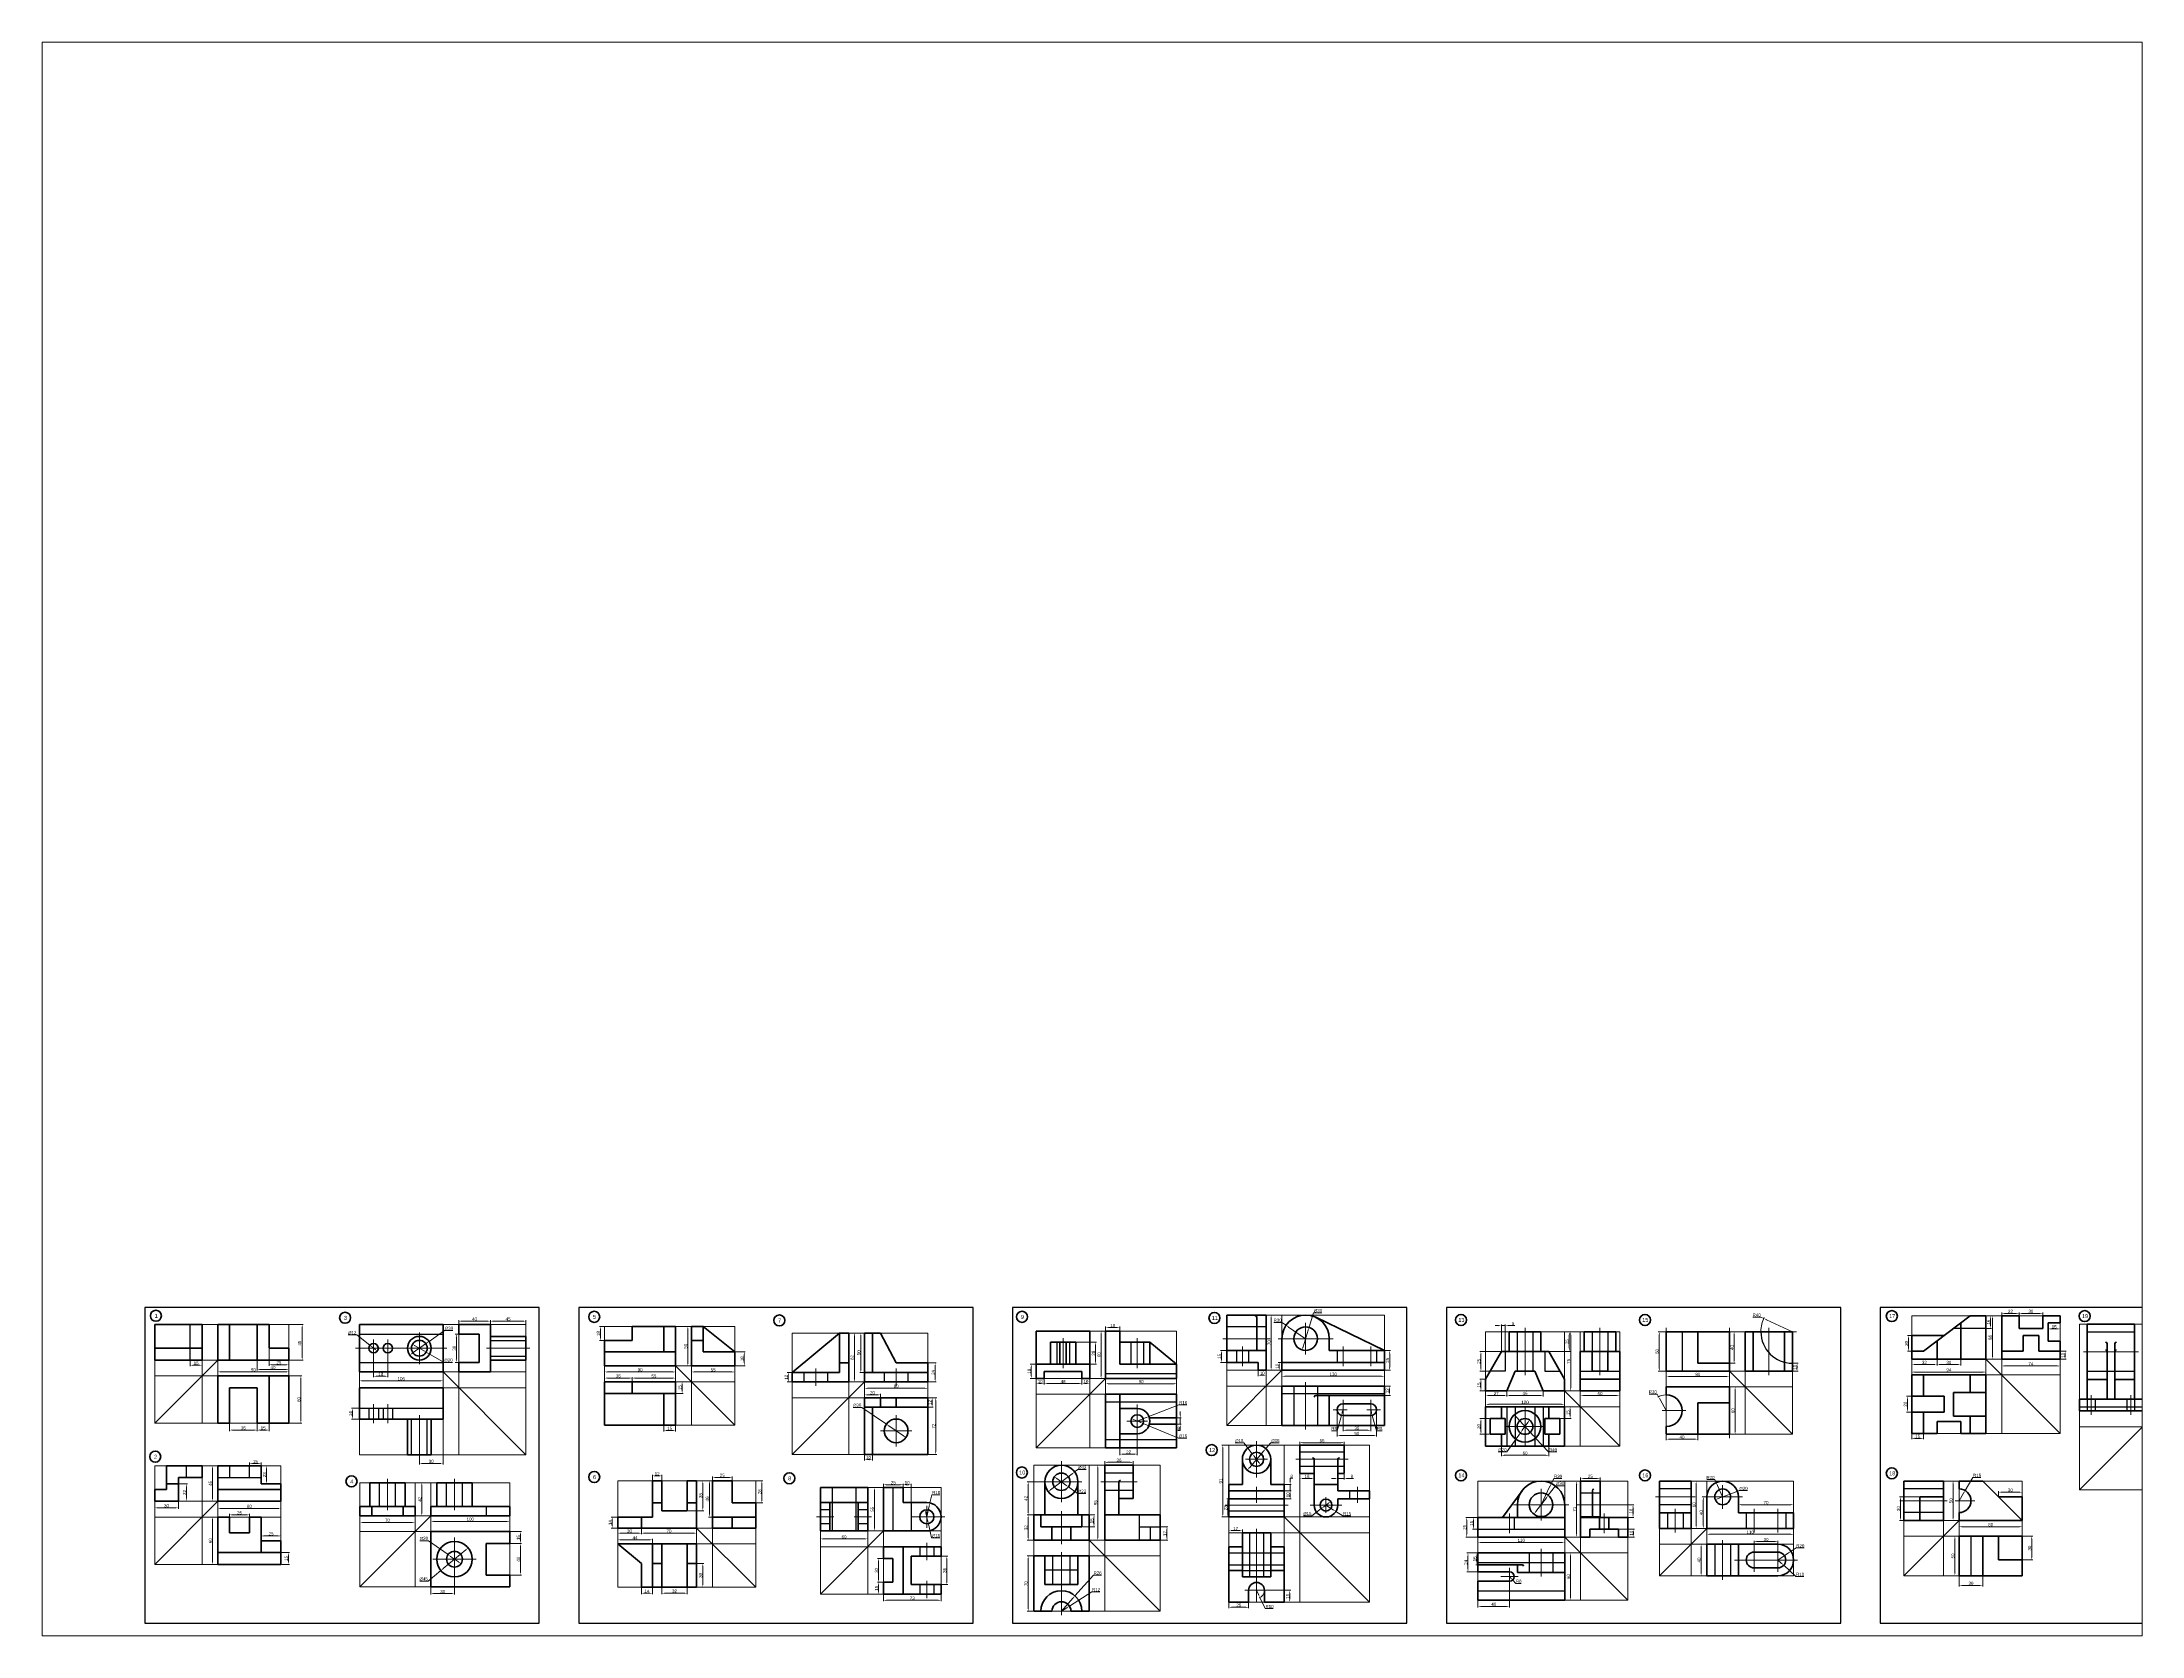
# Paper-space layout 'Layout1' of a CAD drawing. Header units: millimetres. Extents: x 26 to 231, y 20 to 176.
# The model-space entities are those that its viewports show. They can reach past a viewport. Long polylines and large blocks are cut down to what shows.
import ezdxf

# ---------------------------------------------------------------- set-up
doc = ezdxf.new("R2010")
doc.units = ezdxf.units.MM
doc.linetypes.add('CENTER2', pattern=[28.575, 19.05, -3.175, 3.175, -3.175])
doc.linetypes.add('DASHED2', pattern=[9.525, 6.35, -3.175])
for name, color, linetype, lineweight in [('Centre', 1, 'CENTER2', 20), ('Dim and Hatch', 6, 'Continuous', 20), ('Hidden', 3, 'DASHED2', 30), ('Object', 2, 'Continuous', 40), ('Projection', 5, 'Continuous', 5)]:
    doc.layers.add(name, color=color, linetype=linetype, lineweight=lineweight)
doc.styles.get("Standard").update_dxf_attribs({"font": 'arial.ttf'})
doc.dimstyles.new('ISO-25', dxfattribs={"dimtxt": 4, "dimasz": 4, "dimexe": 1.25, "dimexo": 0.625, "dimtad": 1, "dimtoh": 1, "dimdec": 0, "dimtxsty": 'Standard', "dimcen": 2.5, "dimclrd": 256, "dimclre": 256, "dimclrt": 256, "dimadec": 0, "dimazin": 0, "dimtfac": 1, "dimtdec": 0, "dimtmove": 0, "dimatfit": 2, "dimfxl": 1, "dimlwd": -1, "dimlwe": -1, "dimarcsym": 0})

# ---------------------------------------------------------------- blocks, each defined once
blk = doc.blocks.new('*D1')
at = {"layer": 'Defpoints', "color": 0, "transparency": 16777216}
for p in [(182.4, 378.3), (182.4, 333.3), (199.4, 333.3)]:
    blk.add_point(p, dxfattribs=at)
at = {"layer": 'Dim and Hatch', "transparency": 16777216}
for p, q in [((183, 378.3), (200.6, 378.3)), ((199.4, 374.3), (199.4, 337.3)), ((183, 333.3), (200.6, 333.3))]:
    blk.add_line(p, q, dxfattribs=at)
for points in [[(198.7, 374.3), (200, 374.3), (199.4, 378.3)], [(198.7, 337.3), (200, 337.3), (199.4, 333.3)]]:
    blk.add_solid(points, dxfattribs=at)
at = {"layer": 'Dim and Hatch', "transparency": 16777216, "insert": (196.1, 354.7), "char_height": 4, "attachment_point": 5, "rotation": 90}
blk.add_mtext('45', dxfattribs=at)
blk = doc.blocks.new('*D2')
at = {"layer": 'Defpoints', "color": 0, "transparency": 16777216}
for p in [(182.4, 313.3), (182.4, 253.3), (197.7, 253.3)]:
    blk.add_point(p, dxfattribs=at)
at = {"layer": 'Dim and Hatch', "transparency": 16777216}
for p, q in [((183, 313.3), (198.9, 313.3)), ((197.7, 309.3), (197.7, 257.3)), ((183, 253.3), (198.9, 253.3))]:
    blk.add_line(p, q, dxfattribs=at)
for points in [[(197, 309.3), (198.3, 309.3), (197.7, 313.3)], [(197, 257.3), (198.3, 257.3), (197.7, 253.3)]]:
    blk.add_solid(points, dxfattribs=at)
at = {"layer": 'Dim and Hatch', "transparency": 16777216, "insert": (195, 283.3), "char_height": 4, "attachment_point": 5, "rotation": 90}
blk.add_mtext('60', dxfattribs=at)
blk = doc.blocks.new('*D3')
at = {"layer": 'Defpoints', "color": 0, "transparency": 16777216}
for p in [(57.4, 333.3), (72.4, 333.3), (72.4, 326.8)]:
    blk.add_point(p, dxfattribs=at)
at = {"layer": 'Dim and Hatch', "transparency": 16777216}
for p, q in [((57.4, 332.7), (57.4, 325.5)), ((61.4, 326.8), (68.4, 326.8)), ((72.4, 332.7), (72.4, 325.5))]:
    blk.add_line(p, q, dxfattribs=at)
for points in [[(61.4, 327.4), (61.4, 326.1), (57.4, 326.8)], [(68.4, 327.4), (68.4, 326.1), (72.4, 326.8)]]:
    blk.add_solid(points, dxfattribs=at)
at = {"layer": 'Dim and Hatch', "transparency": 16777216, "insert": (64.9, 329.4), "char_height": 4, "attachment_point": 5}
blk.add_mtext('15', dxfattribs=at)
blk = doc.blocks.new('*D4')
at = {"layer": 'Defpoints', "color": 0, "transparency": 16777216}
for p in [(142.4, 253.3), (157.4, 253.3), (157.4, 244.6)]:
    blk.add_point(p, dxfattribs=at)
at = {"layer": 'Dim and Hatch', "transparency": 16777216}
for p, q in [((142.4, 252.7), (142.4, 243.3)), ((146.4, 244.6), (153.4, 244.6)), ((157.4, 252.7), (157.4, 243.3))]:
    blk.add_line(p, q, dxfattribs=at)
for points in [[(146.4, 245.2), (146.4, 243.9), (142.4, 244.6)], [(153.4, 245.2), (153.4, 243.9), (157.4, 244.6)]]:
    blk.add_solid(points, dxfattribs=at)
at = {"layer": 'Dim and Hatch', "transparency": 16777216, "insert": (149.9, 247.2), "char_height": 4, "attachment_point": 5}
blk.add_mtext('15', dxfattribs=at)
blk = doc.blocks.new('*D5')
at = {"layer": 'Defpoints', "color": 0, "transparency": 16777216}
for p in [(157.4, 348.3), (182.4, 348.3), (182.4, 327.3)]:
    blk.add_point(p, dxfattribs=at)
at = {"layer": 'Dim and Hatch', "transparency": 16777216}
for p, q in [((157.4, 347.7), (157.4, 326.1)), ((182.4, 347.7), (182.4, 326.1)), ((161.4, 327.3), (178.4, 327.3))]:
    blk.add_line(p, q, dxfattribs=at)
for points in [[(161.4, 328), (161.4, 326.6), (157.4, 327.3)], [(178.4, 328), (178.4, 326.6), (182.4, 327.3)]]:
    blk.add_solid(points, dxfattribs=at)
at = {"layer": 'Dim and Hatch', "transparency": 16777216, "insert": (169.9, 330), "char_height": 4, "attachment_point": 5}
blk.add_mtext('25', dxfattribs=at)
blk = doc.blocks.new('*D6')
at = {"layer": 'Defpoints', "color": 0, "transparency": 16777216}
for p in [(107.4, 253.3), (142.4, 253.3), (142.4, 244.6)]:
    blk.add_point(p, dxfattribs=at)
at = {"layer": 'Dim and Hatch', "transparency": 16777216}
for p, q in [((107.4, 252.7), (107.4, 243.3)), ((111.4, 244.6), (138.4, 244.6)), ((142.4, 252.7), (142.4, 243.3))]:
    blk.add_line(p, q, dxfattribs=at)
for points in [[(111.4, 245.2), (111.4, 243.9), (107.4, 244.6)], [(138.4, 245.2), (138.4, 243.9), (142.4, 244.6)]]:
    blk.add_solid(points, dxfattribs=at)
at = {"layer": 'Dim and Hatch', "transparency": 16777216, "insert": (124.9, 247.2), "char_height": 4, "attachment_point": 5}
blk.add_mtext('35', dxfattribs=at)
blk = doc.blocks.new('*D7')
at = {"layer": 'Defpoints', "color": 0, "transparency": 16777216}
for p in [(142.4, 333.3), (182.4, 333.3), (182.4, 321.2)]:
    blk.add_point(p, dxfattribs=at)
at = {"layer": 'Dim and Hatch', "transparency": 16777216}
for p, q in [((142.4, 332.7), (142.4, 320)), ((146.4, 321.2), (178.4, 321.2)), ((182.4, 332.7), (182.4, 320))]:
    blk.add_line(p, q, dxfattribs=at)
for points in [[(146.4, 321.9), (146.4, 320.5), (142.4, 321.2)], [(178.4, 321.9), (178.4, 320.5), (182.4, 321.2)]]:
    blk.add_solid(points, dxfattribs=at)
at = {"layer": 'Dim and Hatch', "transparency": 16777216, "insert": (162.4, 323.9), "char_height": 4, "attachment_point": 5}
blk.add_mtext('40', dxfattribs=at)
blk = doc.blocks.new('*D8')
at = {"layer": 'Defpoints', "color": 0, "transparency": 16777216}
for p in [(92.4, 313.3), (182.4, 318.4), (182.4, 313.3)]:
    blk.add_point(p, dxfattribs=at)
at = {"layer": 'Dim and Hatch', "transparency": 16777216}
for p, q in [((92.4, 314), (92.4, 319.6)), ((182.4, 314), (182.4, 319.6)), ((96.4, 318.4), (178.4, 318.4))]:
    blk.add_line(p, q, dxfattribs=at)
for points in [[(96.4, 319.1), (96.4, 317.7), (92.4, 318.4)], [(178.4, 319.1), (178.4, 317.7), (182.4, 318.4)]]:
    blk.add_solid(points, dxfattribs=at)
at = {"layer": 'Dim and Hatch', "transparency": 16777216, "insert": (137.4, 321.1), "char_height": 4, "attachment_point": 5}
blk.add_mtext('90', dxfattribs=at)
blk = doc.blocks.new('*D9')
at = {"layer": 'Defpoints', "color": 0, "transparency": 16777216}
for p in [(92.4, 199.4), (85.7, 154.4), (92.4, 154.4)]:
    blk.add_point(p, dxfattribs=at)
at = {"layer": 'Dim and Hatch', "transparency": 16777216}
for p, q in [((91.7, 199.4), (84.4, 199.4)), ((85.7, 195.4), (85.7, 158.4)), ((91.7, 154.4), (84.4, 154.4))]:
    blk.add_line(p, q, dxfattribs=at)
for points in [[(85, 195.4), (86.3, 195.4), (85.7, 199.4)], [(85, 158.4), (86.3, 158.4), (85.7, 154.4)]]:
    blk.add_solid(points, dxfattribs=at)
at = {"layer": 'Dim and Hatch', "transparency": 16777216, "insert": (83, 176.9), "char_height": 4, "attachment_point": 5, "rotation": 90}
blk.add_mtext('45', dxfattribs=at)
blk = doc.blocks.new('*D10')
at = {"layer": 'Defpoints', "color": 0, "transparency": 16777216}
for p in [(12.4, 154.4), (42.4, 154.4), (42.4, 146)]:
    blk.add_point(p, dxfattribs=at)
at = {"layer": 'Dim and Hatch', "transparency": 16777216}
for p, q in [((12.4, 153.7), (12.4, 144.8)), ((16.4, 146), (38.4, 146)), ((42.4, 153.7), (42.4, 144.8))]:
    blk.add_line(p, q, dxfattribs=at)
for points in [[(16.4, 146.7), (16.4, 145.4), (12.4, 146)], [(38.4, 146.7), (38.4, 145.4), (42.4, 146)]]:
    blk.add_solid(points, dxfattribs=at)
at = {"layer": 'Dim and Hatch', "transparency": 16777216, "insert": (27.4, 148.7), "char_height": 4, "attachment_point": 5}
blk.add_mtext('30', dxfattribs=at)
blk = doc.blocks.new('*D11')
at = {"layer": 'Defpoints', "color": 0, "transparency": 16777216}
for p in [(92.4, 134.4), (85.7, 74.4), (92.4, 74.4)]:
    blk.add_point(p, dxfattribs=at)
at = {"layer": 'Dim and Hatch', "transparency": 16777216}
for p, q in [((91.7, 134.4), (84.5, 134.4)), ((85.7, 130.4), (85.7, 78.4)), ((91.7, 74.4), (84.5, 74.4))]:
    blk.add_line(p, q, dxfattribs=at)
for points in [[(85, 130.4), (86.4, 130.4), (85.7, 134.4)], [(85, 78.4), (86.4, 78.4), (85.7, 74.4)]]:
    blk.add_solid(points, dxfattribs=at)
at = {"layer": 'Dim and Hatch', "transparency": 16777216, "insert": (83, 104.4), "char_height": 4, "attachment_point": 5, "rotation": 90}
blk.add_mtext('60', dxfattribs=at)
blk = doc.blocks.new('*D12')
at = {"layer": 'Defpoints', "color": 0, "transparency": 16777216}
for p in [(92.4, 154.4), (172.4, 154.4), (172.4, 145.2)]:
    blk.add_point(p, dxfattribs=at)
at = {"layer": 'Dim and Hatch', "transparency": 16777216}
for p, q in [((92.4, 153.7), (92.4, 144)), ((96.4, 145.2), (168.4, 145.2)), ((172.4, 153.7), (172.4, 144))]:
    blk.add_line(p, q, dxfattribs=at)
for points in [[(96.4, 145.9), (96.4, 144.5), (92.4, 145.2)], [(168.4, 145.9), (168.4, 144.5), (172.4, 145.2)]]:
    blk.add_solid(points, dxfattribs=at)
at = {"layer": 'Dim and Hatch', "transparency": 16777216, "insert": (132.4, 147.9), "char_height": 4, "attachment_point": 5}
blk.add_mtext('80', dxfattribs=at)
blk = doc.blocks.new('*D13')
at = {"layer": 'Defpoints', "color": 0, "transparency": 16777216}
for p in [(172.4, 110.4), (147.4, 104.4), (172.4, 104.4)]:
    blk.add_point(p, dxfattribs=at)
at = {"layer": 'Dim and Hatch', "transparency": 16777216}
for p, q in [((147.4, 105), (147.4, 111.7)), ((151.4, 110.4), (168.4, 110.4)), ((172.4, 105), (172.4, 111.7))]:
    blk.add_line(p, q, dxfattribs=at)
for points in [[(151.4, 111.1), (151.4, 109.7), (147.4, 110.4)], [(168.4, 111.1), (168.4, 109.7), (172.4, 110.4)]]:
    blk.add_solid(points, dxfattribs=at)
at = {"layer": 'Dim and Hatch', "transparency": 16777216, "insert": (159.9, 113.1), "char_height": 4, "attachment_point": 5}
blk.add_mtext('25', dxfattribs=at)
blk = doc.blocks.new('*D14')
at = {"layer": 'Defpoints', "color": 0, "transparency": 16777216}
for p in [(132.4, 137.1), (107.4, 114.4), (132.4, 114.4)]:
    blk.add_point(p, dxfattribs=at)
at = {"layer": 'Dim and Hatch', "transparency": 16777216}
for p, q in [((107.4, 115), (107.4, 138.3)), ((111.4, 137.1), (128.4, 137.1)), ((132.4, 115), (132.4, 138.3))]:
    blk.add_line(p, q, dxfattribs=at)
for points in [[(111.4, 137.8), (111.4, 136.4), (107.4, 137.1)], [(128.4, 137.8), (128.4, 136.4), (132.4, 137.1)]]:
    blk.add_solid(points, dxfattribs=at)
at = {"layer": 'Dim and Hatch', "transparency": 16777216, "insert": (119.9, 139.8), "char_height": 4, "attachment_point": 5}
blk.add_mtext('25', dxfattribs=at)
blk = doc.blocks.new('*D15')
at = {"layer": 'Defpoints', "color": 0, "transparency": 16777216}
for p in [(132.4, 199.4), (147.4, 202.1), (147.4, 199.4)]:
    blk.add_point(p, dxfattribs=at)
at = {"layer": 'Dim and Hatch', "transparency": 16777216}
for p, q in [((132.4, 200), (132.4, 203.3)), ((136.4, 202.1), (143.4, 202.1)), ((147.4, 200), (147.4, 203.3))]:
    blk.add_line(p, q, dxfattribs=at)
for points in [[(136.4, 202.7), (136.4, 201.4), (132.4, 202.1)], [(143.4, 202.7), (143.4, 201.4), (147.4, 202.1)]]:
    blk.add_solid(points, dxfattribs=at)
at = {"layer": 'Dim and Hatch', "transparency": 16777216, "insert": (139.9, 204.7), "char_height": 4, "attachment_point": 5}
blk.add_mtext('15', dxfattribs=at)
blk = doc.blocks.new('*D16')
at = {"layer": 'Defpoints', "color": 0, "transparency": 16777216}
for p in [(147.4, 199.4), (147.4, 176.4), (154.2, 176.4)]:
    blk.add_point(p, dxfattribs=at)
at = {"layer": 'Dim and Hatch', "transparency": 16777216}
for p, q in [((148, 199.4), (155.5, 199.4)), ((154.2, 195.4), (154.2, 180.4)), ((148, 176.4), (155.5, 176.4))]:
    blk.add_line(p, q, dxfattribs=at)
for points in [[(153.6, 195.4), (154.9, 195.4), (154.2, 199.4)], [(153.6, 180.4), (154.9, 180.4), (154.2, 176.4)]]:
    blk.add_solid(points, dxfattribs=at)
at = {"layer": 'Dim and Hatch', "transparency": 16777216, "insert": (151.6, 187.9), "char_height": 4, "attachment_point": 5, "rotation": 90}
blk.add_mtext('23', dxfattribs=at)
blk = doc.blocks.new('*D17')
at = {"layer": 'Defpoints', "color": 0, "transparency": 16777216}
for p in [(172.4, 89.4), (172.4, 74.4), (181.8, 74.4)]:
    blk.add_point(p, dxfattribs=at)
at = {"layer": 'Dim and Hatch', "transparency": 16777216}
for p, q in [((173, 89.4), (183.1, 89.4)), ((181.8, 85.4), (181.8, 78.4)), ((173, 74.4), (183.1, 74.4))]:
    blk.add_line(p, q, dxfattribs=at)
for points in [[(181.2, 85.4), (182.5, 85.4), (181.8, 89.4)], [(181.2, 78.4), (182.5, 78.4), (181.8, 74.4)]]:
    blk.add_solid(points, dxfattribs=at)
at = {"layer": 'Dim and Hatch', "transparency": 16777216, "insert": (179.2, 81.9), "char_height": 4, "attachment_point": 5, "rotation": 90}
blk.add_mtext('15', dxfattribs=at)
blk = doc.blocks.new('*D18')
at = {"layer": 'Defpoints', "color": 0, "transparency": 16777216}
for p in [(42.4, 176.4), (42.4, 154.4), (52.8, 154.4)]:
    blk.add_point(p, dxfattribs=at)
at = {"layer": 'Dim and Hatch', "transparency": 16777216}
for p, q in [((43, 176.4), (54.1, 176.4)), ((52.8, 172.4), (52.8, 158.4)), ((43, 154.4), (54.1, 154.4))]:
    blk.add_line(p, q, dxfattribs=at)
for points in [[(52.2, 172.4), (53.5, 172.4), (52.8, 176.4)], [(52.2, 158.4), (53.5, 158.4), (52.8, 154.4)]]:
    blk.add_solid(points, dxfattribs=at)
at = {"layer": 'Dim and Hatch', "transparency": 16777216, "insert": (50.2, 165.4), "char_height": 4, "attachment_point": 5, "rotation": 90}
blk.add_mtext('22', dxfattribs=at)
blk = doc.blocks.new('*D19')
at = {"layer": 'Defpoints', "color": 0, "transparency": 16777216}
for p in [(271.9, 318.3), (377.9, 318.3), (377.9, 307)]:
    blk.add_point(p, dxfattribs=at)
at = {"layer": 'Dim and Hatch', "transparency": 16777216}
for p, q in [((271.9, 317.7), (271.9, 305.8)), ((275.9, 307), (373.9, 307)), ((377.9, 317.7), (377.9, 305.8))]:
    blk.add_line(p, q, dxfattribs=at)
for points in [[(275.9, 307.7), (275.9, 306.3), (271.9, 307)], [(373.9, 307.7), (373.9, 306.3), (377.9, 307)]]:
    blk.add_solid(points, dxfattribs=at)
at = {"layer": 'Dim and Hatch', "transparency": 16777216, "insert": (324.9, 309.7), "char_height": 4, "attachment_point": 5}
blk.add_mtext('106', dxfattribs=at)
blk = doc.blocks.new('*D20')
at = {"layer": 'Defpoints', "color": 0, "transparency": 16777216}
for p in [(360.2, 357), (335.7, 339.7)]:
    blk.add_point(p, dxfattribs=at)
at = {"layer": 'Dim and Hatch', "transparency": 16777216}
for p, q in [((339, 342), (356.9, 354.7)), ((360.2, 357), (379.7, 370.8)), ((379.7, 370.8), (390.4, 370.8))]:
    blk.add_line(p, q, dxfattribs=at)
for points in [[(356.5, 355.2), (357.3, 354.1), (360.2, 357)], [(338.6, 342.5), (339.3, 341.4), (335.7, 339.7)]]:
    blk.add_solid(points, dxfattribs=at)
at = {"layer": 'Dim and Hatch', "transparency": 16777216, "insert": (385.4, 373.6), "char_height": 4, "attachment_point": 5}
blk.add_mtext('∅30', dxfattribs=at)
blk = doc.blocks.new('*D21')
at = {"layer": 'Defpoints', "color": 0, "transparency": 16777216}
for p in [(339.3, 353.3), (356.6, 343.3)]:
    blk.add_point(p, dxfattribs=at)
at = {"layer": 'Dim and Hatch', "transparency": 16777216}
for p, q in [((342.7, 351.3), (353.1, 345.3)), ((356.6, 343.3), (379.2, 330.3)), ((379.2, 330.3), (389.9, 330.3))]:
    blk.add_line(p, q, dxfattribs=at)
for points in [[(343.1, 351.9), (342.4, 350.7), (339.3, 353.3)], [(353.5, 345.9), (352.8, 344.8), (356.6, 343.3)]]:
    blk.add_solid(points, dxfattribs=at)
at = {"layer": 'Dim and Hatch', "transparency": 16777216, "insert": (384.9, 333.1), "char_height": 4, "attachment_point": 5}
blk.add_mtext('∅20', dxfattribs=at)
blk = doc.blocks.new('*D22')
at = {"layer": 'Defpoints', "color": 0, "transparency": 16777216}
for p in [(285.2, 352), (294.7, 344.6)]:
    blk.add_point(p, dxfattribs=at)
at = {"layer": 'Dim and Hatch', "transparency": 16777216}
for p, q in [((268.5, 365.1), (257.8, 365.1)), ((285.2, 352), (268.5, 365.1)), ((291.5, 347.1), (288.4, 349.6))]:
    blk.add_line(p, q, dxfattribs=at)
for points in [[(288.8, 350.1), (287.9, 349), (285.2, 352)], [(291.9, 347.6), (291.1, 346.6), (294.7, 344.6)]]:
    blk.add_solid(points, dxfattribs=at)
at = {"layer": 'Dim and Hatch', "transparency": 16777216, "insert": (262.8, 367.9), "char_height": 4, "attachment_point": 5}
blk.add_mtext('∅12', dxfattribs=at)
blk = doc.blocks.new('*D23')
at = {"layer": 'Defpoints', "color": 0, "transparency": 16777216}
for p in [(289.9, 348.3), (307.9, 348.3), (307.9, 312.8)]:
    blk.add_point(p, dxfattribs=at)
at = {"layer": 'Dim and Hatch', "transparency": 16777216}
for p, q in [((289.9, 347.7), (289.9, 311.6)), ((307.9, 347.7), (307.9, 311.6)), ((293.9, 312.8), (303.9, 312.8))]:
    blk.add_line(p, q, dxfattribs=at)
for points in [[(293.9, 313.5), (293.9, 312.2), (289.9, 312.8)], [(303.9, 313.5), (303.9, 312.2), (307.9, 312.8)]]:
    blk.add_solid(points, dxfattribs=at)
at = {"layer": 'Dim and Hatch', "transparency": 16777216, "insert": (298.9, 315.5), "char_height": 4, "attachment_point": 5}
blk.add_mtext('18', dxfattribs=at)
blk = doc.blocks.new('*D24')
at = {"layer": 'Defpoints', "color": 0, "transparency": 16777216}
for p in [(397.9, 378.3), (437.9, 382.6), (437.9, 378.3)]:
    blk.add_point(p, dxfattribs=at)
at = {"layer": 'Dim and Hatch', "transparency": 16777216}
for p, q in [((397.9, 379), (397.9, 383.8)), ((401.9, 382.6), (433.9, 382.6)), ((437.9, 379), (437.9, 383.8))]:
    blk.add_line(p, q, dxfattribs=at)
for points in [[(401.9, 383.3), (401.9, 381.9), (397.9, 382.6)], [(433.9, 383.3), (433.9, 381.9), (437.9, 382.6)]]:
    blk.add_solid(points, dxfattribs=at)
at = {"layer": 'Dim and Hatch', "transparency": 16777216, "insert": (417.9, 385.3), "char_height": 4, "attachment_point": 5}
blk.add_mtext('40', dxfattribs=at)
blk = doc.blocks.new('*D25')
at = {"layer": 'Defpoints', "color": 0, "transparency": 16777216}
for p in [(482.9, 382.6), (437.9, 363.3), (482.9, 363.3)]:
    blk.add_point(p, dxfattribs=at)
at = {"layer": 'Dim and Hatch', "transparency": 16777216}
for p, q in [((437.9, 364), (437.9, 383.8)), ((441.9, 382.6), (478.9, 382.6)), ((482.9, 364), (482.9, 383.8))]:
    blk.add_line(p, q, dxfattribs=at)
for points in [[(441.9, 383.3), (441.9, 381.9), (437.9, 382.6)], [(478.9, 383.3), (478.9, 381.9), (482.9, 382.6)]]:
    blk.add_solid(points, dxfattribs=at)
at = {"layer": 'Dim and Hatch', "transparency": 16777216, "insert": (460.4, 385.3), "char_height": 4, "attachment_point": 5}
blk.add_mtext('45', dxfattribs=at)
blk = doc.blocks.new('*D26')
at = {"layer": 'Defpoints', "color": 0, "transparency": 16777216}
for p in [(394.8, 366.3), (423.9, 366.3), (423.9, 330.3)]:
    blk.add_point(p, dxfattribs=at)
at = {"layer": 'Dim and Hatch', "transparency": 16777216}
for p, q in [((423.3, 366.3), (393.5, 366.3)), ((394.8, 334.3), (394.8, 362.3)), ((423.3, 330.3), (393.5, 330.3))]:
    blk.add_line(p, q, dxfattribs=at)
for points in [[(394.1, 362.3), (395.4, 362.3), (394.8, 366.3)], [(394.1, 334.3), (395.4, 334.3), (394.8, 330.3)]]:
    blk.add_solid(points, dxfattribs=at)
at = {"layer": 'Dim and Hatch', "transparency": 16777216, "insert": (392.1, 348.3), "char_height": 4, "attachment_point": 5, "rotation": 90}
blk.add_mtext('36', dxfattribs=at)
blk = doc.blocks.new('*D27')
at = {"layer": 'Defpoints', "color": 0, "transparency": 16777216}
for p in [(271.9, 272.3), (263.3, 258.3), (271.9, 258.3)]:
    blk.add_point(p, dxfattribs=at)
at = {"layer": 'Dim and Hatch', "transparency": 16777216}
for p, q in [((271.3, 272.3), (262, 272.3)), ((263.3, 268.3), (263.3, 262.3)), ((271.3, 258.3), (262, 258.3))]:
    blk.add_line(p, q, dxfattribs=at)
for points in [[(262.6, 268.3), (263.9, 268.3), (263.3, 272.3)], [(262.6, 262.3), (263.9, 262.3), (263.3, 258.3)]]:
    blk.add_solid(points, dxfattribs=at)
at = {"layer": 'Dim and Hatch', "transparency": 16777216, "insert": (260.6, 265.3), "char_height": 4, "attachment_point": 5, "rotation": 90}
blk.add_mtext('14', dxfattribs=at)
blk = doc.blocks.new('*D28')
at = {"layer": 'Defpoints', "color": 0, "transparency": 16777216}
for p in [(347.9, 258.3), (377.9, 258.3), (347.9, 202.2)]:
    blk.add_point(p, dxfattribs=at)
at = {"layer": 'Dim and Hatch', "transparency": 16777216}
for p, q in [((347.9, 257.7), (347.9, 201)), ((377.9, 257.7), (377.9, 201)), ((373.9, 202.2), (351.9, 202.2))]:
    blk.add_line(p, q, dxfattribs=at)
for points in [[(351.9, 202.9), (351.9, 201.6), (347.9, 202.2)], [(373.9, 202.9), (373.9, 201.6), (377.9, 202.2)]]:
    blk.add_solid(points, dxfattribs=at)
at = {"layer": 'Dim and Hatch', "transparency": 16777216, "insert": (362.9, 204.9), "char_height": 4, "attachment_point": 5}
blk.add_mtext('30', dxfattribs=at)
blk = doc.blocks.new('*D29')
at = {"layer": 'Defpoints', "color": 0, "transparency": 16777216}
for p in [(362.5, 135.9), (462.5, 135.9), (462.5, 128.9)]:
    blk.add_point(p, dxfattribs=at)
at = {"layer": 'Dim and Hatch', "transparency": 16777216}
for p, q in [((362.5, 135.3), (362.5, 127.7)), ((462.5, 135.3), (462.5, 127.7)), ((366.5, 128.9), (458.5, 128.9))]:
    blk.add_line(p, q, dxfattribs=at)
for points in [[(366.5, 129.6), (366.5, 128.2), (362.5, 128.9)], [(458.5, 129.6), (458.5, 128.2), (462.5, 128.9)]]:
    blk.add_solid(points, dxfattribs=at)
at = {"layer": 'Dim and Hatch', "transparency": 16777216, "insert": (412.5, 131.6), "char_height": 4, "attachment_point": 5}
blk.add_mtext('100', dxfattribs=at)
blk = doc.blocks.new('*D30')
at = {"layer": 'Defpoints', "color": 0, "transparency": 16777216}
for p in [(409.8, 95.3), (375.2, 66.5)]:
    blk.add_point(p, dxfattribs=at)
at = {"layer": 'Dim and Hatch', "transparency": 16777216}
for p, q in [((406.7, 92.7), (378.3, 69)), ((375.2, 66.5), (359.1, 53.1)), ((359.1, 53.1), (348.4, 53.1))]:
    blk.add_line(p, q, dxfattribs=at)
for points in [[(406.3, 93.2), (407.1, 92.2), (409.8, 95.3)], [(377.9, 69.6), (378.7, 68.5), (375.2, 66.5)]]:
    blk.add_solid(points, dxfattribs=at)
at = {"layer": 'Dim and Hatch', "transparency": 16777216, "insert": (353.4, 55.9), "char_height": 4, "attachment_point": 5}
blk.add_mtext('∅45', dxfattribs=at)
blk = doc.blocks.new('*D31')
at = {"layer": 'Defpoints', "color": 0, "transparency": 16777216}
for p in [(384.3, 86.7), (400.6, 75.1)]:
    blk.add_point(p, dxfattribs=at)
at = {"layer": 'Dim and Hatch', "transparency": 16777216}
for p, q in [((359.4, 104.4), (348.7, 104.4)), ((384.3, 86.7), (359.4, 104.4)), ((397.4, 77.4), (387.6, 84.4))]:
    blk.add_line(p, q, dxfattribs=at)
for points in [[(388, 84.9), (387.2, 83.8), (384.3, 86.7)], [(397.8, 77.9), (397, 76.9), (400.6, 75.1)]]:
    blk.add_solid(points, dxfattribs=at)
at = {"layer": 'Dim and Hatch', "transparency": 16777216, "insert": (353.7, 107.2), "char_height": 4, "attachment_point": 5}
blk.add_mtext('∅20', dxfattribs=at)
blk = doc.blocks.new('*D32')
at = {"layer": 'Defpoints', "color": 0, "transparency": 16777216}
for p in [(432.5, 100.9), (432.5, 60.9), (476.2, 60.9)]:
    blk.add_point(p, dxfattribs=at)
at = {"layer": 'Dim and Hatch', "transparency": 16777216}
for p, q in [((433.1, 100.9), (477.4, 100.9)), ((476.2, 96.9), (476.2, 64.9)), ((433.1, 60.9), (477.4, 60.9))]:
    blk.add_line(p, q, dxfattribs=at)
for points in [[(475.5, 96.9), (476.8, 96.9), (476.2, 100.9)], [(475.5, 64.9), (476.8, 64.9), (476.2, 60.9)]]:
    blk.add_solid(points, dxfattribs=at)
at = {"layer": 'Dim and Hatch', "transparency": 16777216, "insert": (473.5, 80.9), "char_height": 4, "attachment_point": 5, "rotation": 90}
blk.add_mtext('40', dxfattribs=at)
blk = doc.blocks.new('*D33')
at = {"layer": 'Defpoints', "color": 0, "transparency": 16777216}
for p in [(462.5, 115.9), (462.5, 100.9), (476.2, 100.9)]:
    blk.add_point(p, dxfattribs=at)
at = {"layer": 'Dim and Hatch', "transparency": 16777216}
for p, q in [((463.1, 115.9), (477.4, 115.9)), ((476.2, 111.9), (476.2, 104.9)), ((463.1, 100.9), (477.4, 100.9))]:
    blk.add_line(p, q, dxfattribs=at)
for points in [[(475.5, 111.9), (476.8, 111.9), (476.2, 115.9)], [(475.5, 104.9), (476.8, 104.9), (476.2, 100.9)]]:
    blk.add_solid(points, dxfattribs=at)
at = {"layer": 'Dim and Hatch', "transparency": 16777216, "insert": (473.5, 108.4), "char_height": 4, "attachment_point": 5, "rotation": 90}
blk.add_mtext('15', dxfattribs=at)
blk = doc.blocks.new('*D34')
at = {"layer": 'Defpoints', "color": 0, "transparency": 16777216}
for p in [(362.5, 80.9), (392.5, 80.9), (392.5, 37.3)]:
    blk.add_point(p, dxfattribs=at)
at = {"layer": 'Dim and Hatch', "transparency": 16777216}
for p, q in [((362.5, 80.3), (362.5, 36)), ((392.5, 80.3), (392.5, 36)), ((366.5, 37.3), (388.5, 37.3))]:
    blk.add_line(p, q, dxfattribs=at)
for points in [[(366.5, 38), (366.5, 36.6), (362.5, 37.3)], [(388.5, 38), (388.5, 36.6), (392.5, 37.3)]]:
    blk.add_solid(points, dxfattribs=at)
at = {"layer": 'Dim and Hatch', "transparency": 16777216, "insert": (377.5, 40), "char_height": 4, "attachment_point": 5}
blk.add_mtext('30', dxfattribs=at)
blk = doc.blocks.new('*D35')
at = {"layer": 'Defpoints', "color": 0, "transparency": 16777216}
for p in [(342.5, 177.9), (342.5, 135.9), (351, 135.9)]:
    blk.add_point(p, dxfattribs=at)
at = {"layer": 'Dim and Hatch', "transparency": 16777216}
for p, q in [((343.1, 177.9), (352.3, 177.9)), ((351, 173.9), (351, 139.9)), ((343.1, 135.9), (352.3, 135.9))]:
    blk.add_line(p, q, dxfattribs=at)
for points in [[(350.3, 173.9), (351.7, 173.9), (351, 177.9)], [(350.3, 139.9), (351.7, 139.9), (351, 135.9)]]:
    blk.add_solid(points, dxfattribs=at)
at = {"layer": 'Dim and Hatch', "transparency": 16777216, "insert": (348.4, 156.9), "char_height": 4, "attachment_point": 5, "rotation": 90}
blk.add_mtext('42', dxfattribs=at)
blk = doc.blocks.new('*D36')
at = {"layer": 'Defpoints', "color": 0, "transparency": 16777216}
for p in [(272.5, 135.9), (342.5, 135.9), (342.5, 127.6)]:
    blk.add_point(p, dxfattribs=at)
at = {"layer": 'Dim and Hatch', "transparency": 16777216}
for p, q in [((272.5, 135.3), (272.5, 126.3)), ((342.5, 135.3), (342.5, 126.3)), ((276.5, 127.6), (338.5, 127.6))]:
    blk.add_line(p, q, dxfattribs=at)
for points in [[(276.5, 128.2), (276.5, 126.9), (272.5, 127.6)], [(338.5, 128.2), (338.5, 126.9), (342.5, 127.6)]]:
    blk.add_solid(points, dxfattribs=at)
at = {"layer": 'Dim and Hatch', "transparency": 16777216, "insert": (307.5, 130.2), "char_height": 4, "attachment_point": 5}
blk.add_mtext('70', dxfattribs=at)
blk = doc.blocks.new('*D37')
at = {"layer": 'Defpoints', "color": 0, "transparency": 16777216}
for p in [(582.8, 325.9), (672.8, 325.9), (672.8, 318.2)]:
    blk.add_point(p, dxfattribs=at)
at = {"layer": 'Dim and Hatch', "transparency": 16777216}
for p, q in [((582.8, 325.3), (582.8, 317)), ((672.8, 325.3), (672.8, 317)), ((586.8, 318.2), (668.8, 318.2))]:
    blk.add_line(p, q, dxfattribs=at)
for points in [[(586.8, 318.9), (586.8, 317.6), (582.8, 318.2)], [(668.8, 318.9), (668.8, 317.6), (672.8, 318.2)]]:
    blk.add_solid(points, dxfattribs=at)
at = {"layer": 'Dim and Hatch', "transparency": 16777216, "insert": (627.8, 320.9), "char_height": 4, "attachment_point": 5}
blk.add_mtext('90', dxfattribs=at)
blk = doc.blocks.new('*D38')
at = {"layer": 'Defpoints', "color": 0, "transparency": 16777216}
for p in [(692.8, 325.9), (747.8, 325.9), (692.8, 318.2)]:
    blk.add_point(p, dxfattribs=at)
at = {"layer": 'Dim and Hatch', "transparency": 16777216}
for p, q in [((692.8, 325.3), (692.8, 317)), ((747.8, 325.3), (747.8, 317)), ((743.8, 318.2), (696.8, 318.2))]:
    blk.add_line(p, q, dxfattribs=at)
for points in [[(696.8, 318.9), (696.8, 317.6), (692.8, 318.2)], [(743.8, 318.9), (743.8, 317.6), (747.8, 318.2)]]:
    blk.add_solid(points, dxfattribs=at)
at = {"layer": 'Dim and Hatch', "transparency": 16777216, "insert": (720.3, 320.9), "char_height": 4, "attachment_point": 5}
blk.add_mtext('55', dxfattribs=at)
blk = doc.blocks.new('*D39')
at = {"layer": 'Defpoints', "color": 0, "transparency": 16777216}
for p in [(688.3, 375.9), (692.8, 375.9), (692.8, 325.9)]:
    blk.add_point(p, dxfattribs=at)
at = {"layer": 'Dim and Hatch', "transparency": 16777216}
for p, q in [((692.2, 375.9), (687.1, 375.9)), ((688.3, 329.9), (688.3, 371.9)), ((692.2, 325.9), (687.1, 325.9))]:
    blk.add_line(p, q, dxfattribs=at)
for points in [[(687.6, 371.9), (689, 371.9), (688.3, 375.9)], [(687.6, 329.9), (689, 329.9), (688.3, 325.9)]]:
    blk.add_solid(points, dxfattribs=at)
at = {"layer": 'Dim and Hatch', "transparency": 16777216, "insert": (685.6, 350.9), "char_height": 4, "attachment_point": 5, "rotation": 90}
blk.add_mtext('50', dxfattribs=at)
blk = doc.blocks.new('*D40')
at = {"layer": 'Defpoints', "color": 0, "transparency": 16777216}
for p in [(657.8, 250.9), (672.8, 250.9), (672.8, 244)]:
    blk.add_point(p, dxfattribs=at)
at = {"layer": 'Dim and Hatch', "transparency": 16777216}
for p, q in [((657.8, 250.3), (657.8, 242.8)), ((661.8, 244), (668.8, 244)), ((672.8, 250.3), (672.8, 242.8))]:
    blk.add_line(p, q, dxfattribs=at)
for points in [[(661.8, 244.7), (661.8, 243.4), (657.8, 244)], [(668.8, 244.7), (668.8, 243.4), (672.8, 244)]]:
    blk.add_solid(points, dxfattribs=at)
at = {"layer": 'Dim and Hatch', "transparency": 16777216, "insert": (665.3, 246.7), "char_height": 4, "attachment_point": 5}
blk.add_mtext('15', dxfattribs=at)
blk = doc.blocks.new('*D41')
at = {"layer": 'Defpoints', "color": 0, "transparency": 16777216}
for p in [(617.8, 375.9), (577.4, 357.9), (617.8, 357.9)]:
    blk.add_point(p, dxfattribs=at)
at = {"layer": 'Dim and Hatch', "transparency": 16777216}
for p, q in [((617.2, 375.9), (576.2, 375.9)), ((617.2, 357.9), (576.2, 357.9)), ((577.4, 371.9), (577.4, 361.9))]:
    blk.add_line(p, q, dxfattribs=at)
for points in [[(576.8, 371.9), (578.1, 371.9), (577.4, 375.9)], [(576.8, 361.9), (578.1, 361.9), (577.4, 357.9)]]:
    blk.add_solid(points, dxfattribs=at)
at = {"layer": 'Dim and Hatch', "transparency": 16777216, "insert": (574.8, 366.9), "char_height": 4, "attachment_point": 5, "rotation": 90}
blk.add_mtext('18', dxfattribs=at)
blk = doc.blocks.new('*D42')
at = {"layer": 'Defpoints', "color": 0, "transparency": 16777216}
for p in [(747.8, 343.9), (747.8, 325.9), (759.8, 325.9)]:
    blk.add_point(p, dxfattribs=at)
at = {"layer": 'Dim and Hatch', "transparency": 16777216}
for p, q in [((748.5, 343.9), (761.1, 343.9)), ((748.5, 325.9), (761.1, 325.9)), ((759.8, 339.9), (759.8, 329.9))]:
    blk.add_line(p, q, dxfattribs=at)
for points in [[(759.2, 339.9), (760.5, 339.9), (759.8, 343.9)], [(759.2, 329.9), (760.5, 329.9), (759.8, 325.9)]]:
    blk.add_solid(points, dxfattribs=at)
at = {"layer": 'Dim and Hatch', "transparency": 16777216, "insert": (757.2, 334.9), "char_height": 4, "attachment_point": 5, "rotation": 90}
blk.add_mtext('18', dxfattribs=at)
blk = doc.blocks.new('*D43')
at = {"layer": 'Defpoints', "color": 0, "transparency": 16777216}
for p in [(672.8, 305.9), (672.8, 290.9), (681, 290.9)]:
    blk.add_point(p, dxfattribs=at)
at = {"layer": 'Dim and Hatch', "transparency": 16777216}
for p, q in [((673.5, 305.9), (682.3, 305.9)), ((681, 301.9), (681, 294.9)), ((673.5, 290.9), (682.3, 290.9))]:
    blk.add_line(p, q, dxfattribs=at)
for points in [[(680.4, 301.9), (681.7, 301.9), (681, 305.9)], [(680.4, 294.9), (681.7, 294.9), (681, 290.9)]]:
    blk.add_solid(points, dxfattribs=at)
at = {"layer": 'Dim and Hatch', "transparency": 16777216, "insert": (678.4, 298.4), "char_height": 4, "attachment_point": 5, "rotation": 90}
blk.add_mtext('15', dxfattribs=at)
blk = doc.blocks.new('*D44')
at = {"layer": 'Defpoints', "color": 0, "transparency": 16777216}
for p in [(617.8, 305.9), (672.8, 310.5), (672.8, 305.9)]:
    blk.add_point(p, dxfattribs=at)
at = {"layer": 'Dim and Hatch', "transparency": 16777216}
for p, q in [((617.8, 306.6), (617.8, 311.7)), ((621.8, 310.5), (668.8, 310.5)), ((672.8, 306.6), (672.8, 311.7))]:
    blk.add_line(p, q, dxfattribs=at)
for points in [[(621.8, 311.1), (621.8, 309.8), (617.8, 310.5)], [(668.8, 311.1), (668.8, 309.8), (672.8, 310.5)]]:
    blk.add_solid(points, dxfattribs=at)
at = {"layer": 'Dim and Hatch', "transparency": 16777216, "insert": (645.3, 313.1), "char_height": 4, "attachment_point": 5}
blk.add_mtext('55', dxfattribs=at)
blk = doc.blocks.new('*D45')
at = {"layer": 'Defpoints', "color": 0, "transparency": 16777216}
for p in [(582.8, 305.9), (617.8, 310.5), (617.8, 305.9)]:
    blk.add_point(p, dxfattribs=at)
at = {"layer": 'Dim and Hatch', "transparency": 16777216}
for p, q in [((582.8, 306.6), (582.8, 311.7)), ((586.8, 310.5), (613.8, 310.5)), ((617.8, 306.6), (617.8, 311.7))]:
    blk.add_line(p, q, dxfattribs=at)
for points in [[(586.8, 311.1), (586.8, 309.8), (582.8, 310.5)], [(613.8, 311.1), (613.8, 309.8), (617.8, 310.5)]]:
    blk.add_solid(points, dxfattribs=at)
at = {"layer": 'Dim and Hatch', "transparency": 16777216, "insert": (600.3, 313.1), "char_height": 4, "attachment_point": 5}
blk.add_mtext('35', dxfattribs=at)
blk = doc.blocks.new('*D46')
at = {"layer": 'Defpoints', "color": 0, "transparency": 16777216}
for p in [(655.4, 186.5), (643.4, 180.4), (655.4, 180.4)]:
    blk.add_point(p, dxfattribs=at)
at = {"layer": 'Dim and Hatch', "transparency": 16777216}
for p, q in [((643.4, 181), (643.4, 187.8)), ((647.4, 186.5), (651.4, 186.5)), ((655.4, 181), (655.4, 187.8))]:
    blk.add_line(p, q, dxfattribs=at)
for points in [[(647.4, 187.2), (647.4, 185.8), (643.4, 186.5)], [(651.4, 187.2), (651.4, 185.8), (655.4, 186.5)]]:
    blk.add_solid(points, dxfattribs=at)
at = {"layer": 'Dim and Hatch', "transparency": 16777216, "insert": (649.4, 189.1), "char_height": 4, "attachment_point": 5}
blk.add_mtext('12', dxfattribs=at)
blk = doc.blocks.new('*D47')
at = {"layer": 'Defpoints', "color": 0, "transparency": 16777216}
for p in [(629.4, 120.4), (629.4, 113.9), (699.4, 120.4)]:
    blk.add_point(p, dxfattribs=at)
at = {"layer": 'Dim and Hatch', "transparency": 16777216}
for p, q in [((629.4, 119.8), (629.4, 112.7)), ((695.4, 113.9), (633.4, 113.9)), ((699.4, 119.8), (699.4, 112.7))]:
    blk.add_line(p, q, dxfattribs=at)
for points in [[(633.4, 114.6), (633.4, 113.2), (629.4, 113.9)], [(695.4, 114.6), (695.4, 113.2), (699.4, 113.9)]]:
    blk.add_solid(points, dxfattribs=at)
at = {"layer": 'Dim and Hatch', "transparency": 16777216, "insert": (664.4, 116.6), "char_height": 4, "attachment_point": 5}
blk.add_mtext('70', dxfattribs=at)
blk = doc.blocks.new('*D48')
at = {"layer": 'Defpoints', "color": 0, "transparency": 16777216}
for p in [(599.4, 120.4), (629.4, 120.4), (629.4, 113.9)]:
    blk.add_point(p, dxfattribs=at)
at = {"layer": 'Dim and Hatch', "transparency": 16777216}
for p, q in [((599.4, 119.8), (599.4, 112.7)), ((603.4, 113.9), (625.4, 113.9)), ((629.4, 119.8), (629.4, 112.7))]:
    blk.add_line(p, q, dxfattribs=at)
for points in [[(603.4, 114.6), (603.4, 113.2), (599.4, 113.9)], [(625.4, 114.6), (625.4, 113.2), (629.4, 113.9)]]:
    blk.add_solid(points, dxfattribs=at)
at = {"layer": 'Dim and Hatch', "transparency": 16777216, "insert": (614.4, 116.6), "char_height": 4, "attachment_point": 5}
blk.add_mtext('30', dxfattribs=at)
blk = doc.blocks.new('*D49')
at = {"layer": 'Defpoints', "color": 0, "transparency": 16777216}
for p in [(599.4, 134.4), (592.4, 120.4), (599.4, 120.4)]:
    blk.add_point(p, dxfattribs=at)
at = {"layer": 'Dim and Hatch', "transparency": 16777216}
for p, q in [((598.8, 134.4), (591.1, 134.4)), ((598.8, 120.4), (591.1, 120.4)), ((592.4, 130.4), (592.4, 124.4))]:
    blk.add_line(p, q, dxfattribs=at)
for points in [[(591.7, 130.4), (593.1, 130.4), (592.4, 134.4)], [(591.7, 124.4), (593.1, 124.4), (592.4, 120.4)]]:
    blk.add_solid(points, dxfattribs=at)
at = {"layer": 'Dim and Hatch', "transparency": 16777216, "insert": (589.8, 127.4), "char_height": 4, "attachment_point": 5, "rotation": 90}
blk.add_mtext('14', dxfattribs=at)
blk = doc.blocks.new('*D50')
at = {"layer": 'Defpoints', "color": 0, "transparency": 16777216}
for p in [(719.4, 184.6), (719.4, 180.4), (744.4, 180.4)]:
    blk.add_point(p, dxfattribs=at)
at = {"layer": 'Dim and Hatch', "transparency": 16777216}
for p, q in [((719.4, 181), (719.4, 185.8)), ((740.4, 184.6), (723.4, 184.6)), ((744.4, 181), (744.4, 185.8))]:
    blk.add_line(p, q, dxfattribs=at)
for points in [[(723.4, 185.2), (723.4, 183.9), (719.4, 184.6)], [(740.4, 185.2), (740.4, 183.9), (744.4, 184.6)]]:
    blk.add_solid(points, dxfattribs=at)
at = {"layer": 'Dim and Hatch', "transparency": 16777216, "insert": (731.9, 187.2), "char_height": 4, "attachment_point": 5}
blk.add_mtext('25', dxfattribs=at)
blk = doc.blocks.new('*D51')
at = {"layer": 'Defpoints', "color": 0, "transparency": 16777216}
for p in [(744.4, 180.4), (744.4, 152.4), (782.1, 152.4)]:
    blk.add_point(p, dxfattribs=at)
at = {"layer": 'Dim and Hatch', "transparency": 16777216}
for p, q in [((745.1, 180.4), (783.4, 180.4)), ((782.1, 176.4), (782.1, 156.4)), ((745.1, 152.4), (783.4, 152.4))]:
    blk.add_line(p, q, dxfattribs=at)
for points in [[(781.4, 176.4), (782.8, 176.4), (782.1, 180.4)], [(781.4, 156.4), (782.8, 156.4), (782.1, 152.4)]]:
    blk.add_solid(points, dxfattribs=at)
at = {"layer": 'Dim and Hatch', "transparency": 16777216, "insert": (779.4, 166.4), "char_height": 4, "attachment_point": 5, "rotation": 90}
blk.add_mtext('28', dxfattribs=at)
blk = doc.blocks.new('*D52')
at = {"layer": 'Defpoints', "color": 0, "transparency": 16777216}
for p in [(687.4, 180.4), (687.4, 142.4), (707.3, 142.4)]:
    blk.add_point(p, dxfattribs=at)
at = {"layer": 'Dim and Hatch', "transparency": 16777216}
for p, q in [((688.1, 180.4), (708.5, 180.4)), ((707.3, 176.4), (707.3, 146.4)), ((688.1, 142.4), (708.5, 142.4))]:
    blk.add_line(p, q, dxfattribs=at)
for points in [[(706.6, 176.4), (707.9, 176.4), (707.3, 180.4)], [(706.6, 146.4), (707.9, 146.4), (707.3, 142.4)]]:
    blk.add_solid(points, dxfattribs=at)
at = {"layer": 'Dim and Hatch', "transparency": 16777216, "insert": (704.6, 161.4), "char_height": 4, "attachment_point": 5, "rotation": 90}
blk.add_mtext('38', dxfattribs=at)
blk = doc.blocks.new('*D53')
at = {"layer": 'Defpoints', "color": 0, "transparency": 16777216}
for p in [(719.4, 180.4), (715.6, 134.4), (719.4, 134.4)]:
    blk.add_point(p, dxfattribs=at)
at = {"layer": 'Dim and Hatch', "transparency": 16777216}
for p, q in [((718.8, 180.4), (714.4, 180.4)), ((715.6, 176.4), (715.6, 138.4)), ((718.8, 134.4), (714.4, 134.4))]:
    blk.add_line(p, q, dxfattribs=at)
for points in [[(715, 176.4), (716.3, 176.4), (715.6, 180.4)], [(715, 138.4), (716.3, 138.4), (715.6, 134.4)]]:
    blk.add_solid(points, dxfattribs=at)
at = {"layer": 'Dim and Hatch', "transparency": 16777216, "insert": (713, 157.4), "char_height": 4, "attachment_point": 5, "rotation": 90}
blk.add_mtext('46', dxfattribs=at)
blk = doc.blocks.new('*D54')
at = {"layer": 'Defpoints', "color": 0, "transparency": 16777216}
for p in [(629.4, 45.4), (643.4, 45.4), (643.4, 37.8)]:
    blk.add_point(p, dxfattribs=at)
at = {"layer": 'Dim and Hatch', "transparency": 16777216}
for p, q in [((629.4, 44.8), (629.4, 36.6)), ((633.4, 37.8), (639.4, 37.8)), ((643.4, 44.8), (643.4, 36.6))]:
    blk.add_line(p, q, dxfattribs=at)
for points in [[(633.4, 38.5), (633.4, 37.2), (629.4, 37.8)], [(639.4, 38.5), (639.4, 37.2), (643.4, 37.8)]]:
    blk.add_solid(points, dxfattribs=at)
at = {"layer": 'Dim and Hatch', "transparency": 16777216, "insert": (636.4, 40.5), "char_height": 4, "attachment_point": 5}
blk.add_mtext('14', dxfattribs=at)
blk = doc.blocks.new('*D55')
at = {"layer": 'Defpoints', "color": 0, "transparency": 16777216}
for p in [(599.4, 100.4), (643.4, 105.5), (643.4, 100.4)]:
    blk.add_point(p, dxfattribs=at)
at = {"layer": 'Dim and Hatch', "transparency": 16777216}
for p, q in [((599.4, 101), (599.4, 106.8)), ((643.4, 101), (643.4, 106.8)), ((603.4, 105.5), (639.4, 105.5))]:
    blk.add_line(p, q, dxfattribs=at)
for points in [[(603.4, 106.2), (603.4, 104.8), (599.4, 105.5)], [(639.4, 106.2), (639.4, 104.8), (643.4, 105.5)]]:
    blk.add_solid(points, dxfattribs=at)
at = {"layer": 'Dim and Hatch', "transparency": 16777216, "insert": (621.4, 108.1), "char_height": 4, "attachment_point": 5}
blk.add_mtext('44', dxfattribs=at)
blk = doc.blocks.new('*D56')
at = {"layer": 'Defpoints', "color": 0, "transparency": 16777216}
for p in [(699.4, 75.4), (699.4, 45.4), (707.3, 45.4)]:
    blk.add_point(p, dxfattribs=at)
at = {"layer": 'Dim and Hatch', "transparency": 16777216}
for p, q in [((700.1, 75.4), (708.5, 75.4)), ((707.3, 71.4), (707.3, 49.4)), ((700.1, 45.4), (708.5, 45.4))]:
    blk.add_line(p, q, dxfattribs=at)
for points in [[(706.6, 71.4), (707.9, 71.4), (707.3, 75.4)], [(706.6, 49.4), (707.9, 49.4), (707.3, 45.4)]]:
    blk.add_solid(points, dxfattribs=at)
at = {"layer": 'Dim and Hatch', "transparency": 16777216, "insert": (704.6, 60.4), "char_height": 4, "attachment_point": 5, "rotation": 90}
blk.add_mtext('30', dxfattribs=at)
blk = doc.blocks.new('*D57')
at = {"layer": 'Defpoints', "color": 0, "transparency": 16777216}
for p in [(655.4, 45.4), (687.4, 45.4), (687.4, 37.8)]:
    blk.add_point(p, dxfattribs=at)
at = {"layer": 'Dim and Hatch', "transparency": 16777216}
for p, q in [((655.4, 44.8), (655.4, 36.6)), ((659.4, 37.8), (683.4, 37.8)), ((687.4, 44.8), (687.4, 36.6))]:
    blk.add_line(p, q, dxfattribs=at)
for points in [[(659.4, 38.5), (659.4, 37.2), (655.4, 37.8)], [(683.4, 38.5), (683.4, 37.2), (687.4, 37.8)]]:
    blk.add_solid(points, dxfattribs=at)
at = {"layer": 'Dim and Hatch', "transparency": 16777216, "insert": (671.4, 40.5), "char_height": 4, "attachment_point": 5}
blk.add_mtext('32', dxfattribs=at)
blk = doc.blocks.new('*D58')
at = {"layer": 'Defpoints', "color": 0, "transparency": 16777216}
for p in [(892.4, 367.6), (892.4, 305.6), (899.4, 305.6)]:
    blk.add_point(p, dxfattribs=at)
at = {"layer": 'Dim and Hatch', "transparency": 16777216}
for p, q in [((893, 367.6), (900.6, 367.6)), ((899.4, 363.6), (899.4, 309.6)), ((893, 305.6), (900.6, 305.6))]:
    blk.add_line(p, q, dxfattribs=at)
for points in [[(898.7, 363.6), (900.1, 363.6), (899.4, 367.6)], [(898.7, 309.6), (900.1, 309.6), (899.4, 305.6)]]:
    blk.add_solid(points, dxfattribs=at)
at = {"layer": 'Dim and Hatch', "transparency": 16777216, "insert": (896.7, 336.6), "char_height": 4, "attachment_point": 5, "rotation": 90}
blk.add_mtext('62', dxfattribs=at)
blk = doc.blocks.new('*D59')
at = {"layer": 'Defpoints', "color": 0, "transparency": 16777216}
for p in [(912.4, 305.6), (992.4, 305.6), (992.4, 297.5)]:
    blk.add_point(p, dxfattribs=at)
at = {"layer": 'Dim and Hatch', "transparency": 16777216}
for p, q in [((912.4, 305), (912.4, 296.3)), ((916.4, 297.5), (988.4, 297.5)), ((992.4, 305), (992.4, 296.3))]:
    blk.add_line(p, q, dxfattribs=at)
for points in [[(916.4, 298.2), (916.4, 296.8), (912.4, 297.5)], [(988.4, 298.2), (988.4, 296.8), (992.4, 297.5)]]:
    blk.add_solid(points, dxfattribs=at)
at = {"layer": 'Dim and Hatch', "transparency": 16777216, "insert": (952.4, 300.2), "char_height": 4, "attachment_point": 5}
blk.add_mtext('80', dxfattribs=at)
blk = doc.blocks.new('*D60')
at = {"layer": 'Defpoints', "color": 0, "transparency": 16777216}
for p in [(992.4, 285.6), (992.4, 213.6), (1002.6, 213.6)]:
    blk.add_point(p, dxfattribs=at)
at = {"layer": 'Dim and Hatch', "transparency": 16777216}
for p, q in [((993, 285.6), (1003.8, 285.6)), ((1002.6, 281.6), (1002.6, 217.6)), ((993, 213.6), (1003.8, 213.6))]:
    blk.add_line(p, q, dxfattribs=at)
for points in [[(1001.9, 281.6), (1003.2, 281.6), (1002.6, 285.6)], [(1001.9, 217.6), (1003.2, 217.6), (1002.6, 213.6)]]:
    blk.add_solid(points, dxfattribs=at)
at = {"layer": 'Dim and Hatch', "transparency": 16777216, "insert": (999.9, 249.6), "char_height": 4, "attachment_point": 5, "rotation": 90}
blk.add_mtext('72', dxfattribs=at)
blk = doc.blocks.new('*D61')
at = {"layer": 'Defpoints', "color": 0, "transparency": 16777216}
for p in [(912.4, 213.6), (922.4, 213.6), (922.4, 207.1)]:
    blk.add_point(p, dxfattribs=at)
at = {"layer": 'Dim and Hatch', "transparency": 16777216}
for p, q in [((912.4, 213), (912.4, 205.9)), ((916.4, 207.1), (918.4, 207.1)), ((922.4, 213), (922.4, 205.9))]:
    blk.add_line(p, q, dxfattribs=at)
for points in [[(916.4, 207.8), (916.4, 206.4), (912.4, 207.1)], [(918.4, 207.8), (918.4, 206.4), (922.4, 207.1)]]:
    blk.add_solid(points, dxfattribs=at)
at = {"layer": 'Dim and Hatch', "transparency": 16777216, "insert": (917.4, 209.8), "char_height": 4, "attachment_point": 5}
blk.add_mtext('10', dxfattribs=at)
blk = doc.blocks.new('*D62')
at = {"layer": 'Defpoints', "color": 0, "transparency": 16777216}
for p in [(940, 252), (964.8, 235.2)]:
    blk.add_point(p, dxfattribs=at)
at = {"layer": 'Dim and Hatch', "transparency": 16777216}
for p, q in [((908.7, 273.3), (898, 273.3)), ((940, 252), (908.7, 273.3)), ((961.5, 237.4), (943.3, 249.8))]:
    blk.add_line(p, q, dxfattribs=at)
for points in [[(943.6, 250.3), (942.9, 249.2), (940, 252)], [(961.8, 238), (961.1, 236.8), (964.8, 235.2)]]:
    blk.add_solid(points, dxfattribs=at)
at = {"layer": 'Dim and Hatch', "transparency": 16777216, "insert": (903, 276.1), "char_height": 4, "attachment_point": 5}
blk.add_mtext('∅30', dxfattribs=at)
blk = doc.blocks.new('*D63')
at = {"layer": 'Defpoints', "color": 0, "transparency": 16777216}
for p in [(992.4, 329.6), (992.4, 305.6), (1001.8, 305.6)]:
    blk.add_point(p, dxfattribs=at)
at = {"layer": 'Dim and Hatch', "transparency": 16777216}
for p, q in [((993, 329.6), (1003.1, 329.6)), ((1001.8, 325.6), (1001.8, 309.6)), ((993, 305.6), (1003.1, 305.6))]:
    blk.add_line(p, q, dxfattribs=at)
for points in [[(1001.2, 325.6), (1002.5, 325.6), (1001.8, 329.6)], [(1001.2, 309.6), (1002.5, 309.6), (1001.8, 305.6)]]:
    blk.add_solid(points, dxfattribs=at)
at = {"layer": 'Dim and Hatch', "transparency": 16777216, "insert": (999.2, 317.6), "char_height": 4, "attachment_point": 5, "rotation": 90}
blk.add_mtext('24', dxfattribs=at)
blk = doc.blocks.new('*D64')
at = {"layer": 'Defpoints', "color": 0, "transparency": 16777216}
for p in [(815.6, 305.6), (820.4, 317.6), (820.4, 305.6)]:
    blk.add_point(p, dxfattribs=at)
at = {"layer": 'Dim and Hatch', "transparency": 16777216}
for p, q in [((819.7, 317.6), (814.4, 317.6)), ((819.7, 305.6), (814.4, 305.6)), ((815.6, 313.6), (815.6, 309.6))]:
    blk.add_line(p, q, dxfattribs=at)
for points in [[(814.9, 313.6), (816.3, 313.6), (815.6, 317.6)], [(814.9, 309.6), (816.3, 309.6), (815.6, 305.6)]]:
    blk.add_solid(points, dxfattribs=at)
at = {"layer": 'Dim and Hatch', "transparency": 16777216, "insert": (813, 311.6), "char_height": 4, "attachment_point": 5, "rotation": 90}
blk.add_mtext('12', dxfattribs=at)
blk = doc.blocks.new('*D65')
at = {"layer": 'Defpoints', "color": 0, "transparency": 16777216}
for p in [(922.4, 367.6), (907.6, 317.6), (922.4, 317.6)]:
    blk.add_point(p, dxfattribs=at)
at = {"layer": 'Dim and Hatch', "transparency": 16777216}
for p, q in [((921.7, 367.6), (906.4, 367.6)), ((907.6, 363.6), (907.6, 321.6)), ((921.7, 317.6), (906.4, 317.6))]:
    blk.add_line(p, q, dxfattribs=at)
for points in [[(906.9, 363.6), (908.3, 363.6), (907.6, 367.6)], [(906.9, 321.6), (908.3, 321.6), (907.6, 317.6)]]:
    blk.add_solid(points, dxfattribs=at)
at = {"layer": 'Dim and Hatch', "transparency": 16777216, "insert": (904.9, 342.6), "char_height": 4, "attachment_point": 5, "rotation": 90}
blk.add_mtext('50', dxfattribs=at)
blk = doc.blocks.new('*D66')
at = {"layer": 'Defpoints', "color": 0, "transparency": 16777216}
for p in [(912.4, 285.6), (932.4, 289.2), (932.4, 285.6)]:
    blk.add_point(p, dxfattribs=at)
at = {"layer": 'Dim and Hatch', "transparency": 16777216}
for p, q in [((912.4, 286.2), (912.4, 290.5)), ((916.4, 289.2), (928.4, 289.2)), ((932.4, 286.2), (932.4, 290.5))]:
    blk.add_line(p, q, dxfattribs=at)
for points in [[(916.4, 289.9), (916.4, 288.5), (912.4, 289.2)], [(928.4, 289.9), (928.4, 288.5), (932.4, 289.2)]]:
    blk.add_solid(points, dxfattribs=at)
at = {"layer": 'Dim and Hatch', "transparency": 16777216, "insert": (922.4, 291.9), "char_height": 4, "attachment_point": 5}
blk.add_mtext('20', dxfattribs=at)
blk = doc.blocks.new('*D67')
at = {"layer": 'Defpoints', "color": 0, "transparency": 16777216}
for p in [(992.4, 285.6), (992.4, 273.6), (998, 273.6)]:
    blk.add_point(p, dxfattribs=at)
at = {"layer": 'Dim and Hatch', "transparency": 16777216}
for p, q in [((993, 285.6), (999.3, 285.6)), ((993, 273.6), (999.3, 273.6)), ((998, 281.6), (998, 277.6))]:
    blk.add_line(p, q, dxfattribs=at)
for points in [[(997.4, 281.6), (998.7, 281.6), (998, 285.6)], [(997.4, 277.6), (998.7, 277.6), (998, 273.6)]]:
    blk.add_solid(points, dxfattribs=at)
at = {"layer": 'Dim and Hatch', "transparency": 16777216, "insert": (995.4, 279.6), "char_height": 4, "attachment_point": 5, "rotation": 90}
blk.add_mtext('12', dxfattribs=at)
blk = doc.blocks.new('*D68')
at = {"layer": 'Defpoints', "color": 0, "transparency": 16777216}
for p in [(991.3, 134.7), (995.2, 152.2)]:
    blk.add_point(p, dxfattribs=at)
at = {"layer": 'Dim and Hatch', "transparency": 16777216}
for p, q in [((995.2, 152.2), (997.6, 162.7)), ((997.6, 162.7), (1007.8, 162.7)), ((991.3, 134.7), (994.3, 148.3))]:
    blk.add_line(p, q, dxfattribs=at)
blk.add_solid([(993.7, 148.5), (995, 148.2), (995.2, 152.2)], dxfattribs=at)
at = {"layer": 'Dim and Hatch', "transparency": 16777216, "insert": (1003, 165.4), "char_height": 4, "attachment_point": 5}
blk.add_mtext('R18', dxfattribs=at)
blk = doc.blocks.new('*D69')
at = {"layer": 'Defpoints', "color": 0, "transparency": 16777216}
for p in [(989.4, 143.5), (993.2, 125.9)]:
    blk.add_point(p, dxfattribs=at)
at = {"layer": 'Dim and Hatch', "transparency": 16777216}
for p, q in [((990.2, 139.6), (992.3, 129.8)), ((993.2, 125.9), (997, 108)), ((997, 108), (1007.7, 108))]:
    blk.add_line(p, q, dxfattribs=at)
for points in [[(990.9, 139.7), (989.6, 139.4), (989.4, 143.5)], [(993, 129.9), (991.7, 129.6), (993.2, 125.9)]]:
    blk.add_solid(points, dxfattribs=at)
at = {"layer": 'Dim and Hatch', "transparency": 16777216, "insert": (1002.7, 110.7), "char_height": 4, "attachment_point": 5}
blk.add_mtext('∅18', dxfattribs=at)
blk = doc.blocks.new('*D70')
at = {"layer": 'Defpoints', "color": 0, "transparency": 16777216}
for p in [(916.3, 171.7), (916.3, 116.7), (924.8, 116.7)]:
    blk.add_point(p, dxfattribs=at)
at = {"layer": 'Dim and Hatch', "transparency": 16777216}
for p, q in [((916.9, 171.7), (926.1, 171.7)), ((924.8, 167.7), (924.8, 120.7)), ((916.9, 116.7), (926.1, 116.7))]:
    blk.add_line(p, q, dxfattribs=at)
for points in [[(924.2, 167.7), (925.5, 167.7), (924.8, 171.7)], [(924.2, 120.7), (925.5, 120.7), (924.8, 116.7)]]:
    blk.add_solid(points, dxfattribs=at)
at = {"layer": 'Dim and Hatch', "transparency": 16777216, "insert": (922.2, 144.2), "char_height": 4, "attachment_point": 5, "rotation": 90}
blk.add_mtext('55', dxfattribs=at)
blk = doc.blocks.new('*D71')
at = {"layer": 'Defpoints', "color": 0, "transparency": 16777216}
for p in [(936.3, 36.7), (1009.3, 36.7), (1009.3, 28.9)]:
    blk.add_point(p, dxfattribs=at)
at = {"layer": 'Dim and Hatch', "transparency": 16777216}
for p, q in [((936.3, 36), (936.3, 27.6)), ((940.3, 28.9), (1005.3, 28.9)), ((1009.3, 36), (1009.3, 27.6))]:
    blk.add_line(p, q, dxfattribs=at)
for points in [[(940.3, 29.5), (940.3, 28.2), (936.3, 28.9)], [(1005.3, 29.5), (1005.3, 28.2), (1009.3, 28.9)]]:
    blk.add_solid(points, dxfattribs=at)
at = {"layer": 'Dim and Hatch', "transparency": 16777216, "insert": (972.8, 31.5), "char_height": 4, "attachment_point": 5}
blk.add_mtext('73', dxfattribs=at)
blk = doc.blocks.new('*D72')
at = {"layer": 'Defpoints', "color": 0, "transparency": 16777216}
for p in [(948.3, 81.7), (930.1, 51.7), (948.3, 51.7)]:
    blk.add_point(p, dxfattribs=at)
at = {"layer": 'Dim and Hatch', "transparency": 16777216}
for p, q in [((947.6, 81.7), (928.9, 81.7)), ((930.1, 77.7), (930.1, 55.7)), ((947.6, 51.7), (928.9, 51.7))]:
    blk.add_line(p, q, dxfattribs=at)
for points in [[(929.4, 77.7), (930.8, 77.7), (930.1, 81.7)], [(929.4, 55.7), (930.8, 55.7), (930.1, 51.7)]]:
    blk.add_solid(points, dxfattribs=at)
at = {"layer": 'Dim and Hatch', "transparency": 16777216, "insert": (927.4, 66.7), "char_height": 4, "attachment_point": 5, "rotation": 90}
blk.add_mtext('30', dxfattribs=at)
blk = doc.blocks.new('*D73')
at = {"layer": 'Defpoints', "color": 0, "transparency": 16777216}
for p in [(930.1, 51.7), (936.3, 51.7), (936.3, 36.7)]:
    blk.add_point(p, dxfattribs=at)
at = {"layer": 'Dim and Hatch', "transparency": 16777216}
for p, q in [((935.6, 51.7), (928.9, 51.7)), ((935.6, 36.7), (928.9, 36.7)), ((930.1, 40.7), (930.1, 47.7))]:
    blk.add_line(p, q, dxfattribs=at)
for points in [[(929.4, 47.7), (930.8, 47.7), (930.1, 51.7)], [(929.4, 40.7), (930.8, 40.7), (930.1, 36.7)]]:
    blk.add_solid(points, dxfattribs=at)
at = {"layer": 'Dim and Hatch', "transparency": 16777216, "insert": (927.4, 44.2), "char_height": 4, "attachment_point": 5, "rotation": 90}
blk.add_mtext('15', dxfattribs=at)
blk = doc.blocks.new('*D74')
at = {"layer": 'Defpoints', "color": 0, "transparency": 16777216}
for p in [(971.3, 84.7), (971.3, 48.7), (1016.6, 48.7)]:
    blk.add_point(p, dxfattribs=at)
at = {"layer": 'Dim and Hatch', "transparency": 16777216}
for p, q in [((971.9, 84.7), (1017.9, 84.7)), ((1016.6, 80.7), (1016.6, 52.7)), ((971.9, 48.7), (1017.9, 48.7))]:
    blk.add_line(p, q, dxfattribs=at)
for points in [[(1015.9, 80.7), (1017.3, 80.7), (1016.6, 84.7)], [(1015.9, 52.7), (1017.3, 52.7), (1016.6, 48.7)]]:
    blk.add_solid(points, dxfattribs=at)
at = {"layer": 'Dim and Hatch', "transparency": 16777216, "insert": (1013.9, 66.7), "char_height": 4, "attachment_point": 5, "rotation": 90}
blk.add_mtext('36', dxfattribs=at)
blk = doc.blocks.new('*D75')
at = {"layer": 'Defpoints', "color": 0, "transparency": 16777216}
for p in [(936.3, 171.7), (961.3, 175.3), (961.3, 171.7)]:
    blk.add_point(p, dxfattribs=at)
at = {"layer": 'Dim and Hatch', "transparency": 16777216}
for p, q in [((936.3, 172.3), (936.3, 176.5)), ((940.3, 175.3), (957.3, 175.3)), ((961.3, 172.3), (961.3, 176.5))]:
    blk.add_line(p, q, dxfattribs=at)
for points in [[(940.3, 175.9), (940.3, 174.6), (936.3, 175.3)], [(957.3, 175.9), (957.3, 174.6), (961.3, 175.3)]]:
    blk.add_solid(points, dxfattribs=at)
at = {"layer": 'Dim and Hatch', "transparency": 16777216, "insert": (948.8, 177.9), "char_height": 4, "attachment_point": 5}
blk.add_mtext('25', dxfattribs=at)
blk = doc.blocks.new('*D76')
at = {"layer": 'Defpoints', "color": 0, "transparency": 16777216}
for p in [(971.3, 175.3), (961.3, 152.7), (971.3, 152.7)]:
    blk.add_point(p, dxfattribs=at)
at = {"layer": 'Dim and Hatch', "transparency": 16777216}
for p, q in [((961.3, 153.3), (961.3, 176.5)), ((965.3, 175.3), (967.3, 175.3)), ((971.3, 153.3), (971.3, 176.5))]:
    blk.add_line(p, q, dxfattribs=at)
for points in [[(965.3, 175.9), (965.3, 174.6), (961.3, 175.3)], [(967.3, 175.9), (967.3, 174.6), (971.3, 175.3)]]:
    blk.add_solid(points, dxfattribs=at)
at = {"layer": 'Dim and Hatch', "transparency": 16777216, "insert": (966.3, 177.9), "char_height": 4, "attachment_point": 5}
blk.add_mtext('10', dxfattribs=at)
blk = doc.blocks.new('*D77')
at = {"layer": 'Defpoints', "color": 0, "transparency": 16777216}
for p in [(856.3, 116.7), (916.3, 116.7), (916.3, 106.7)]:
    blk.add_point(p, dxfattribs=at)
at = {"layer": 'Dim and Hatch', "transparency": 16777216}
for p, q in [((856.3, 116), (856.3, 105.4)), ((860.3, 106.7), (912.3, 106.7)), ((916.3, 116), (916.3, 105.4))]:
    blk.add_line(p, q, dxfattribs=at)
for points in [[(860.3, 107.3), (860.3, 106), (856.3, 106.7)], [(912.3, 107.3), (912.3, 106), (916.3, 106.7)]]:
    blk.add_solid(points, dxfattribs=at)
at = {"layer": 'Dim and Hatch', "transparency": 16777216, "insert": (886.3, 109.3), "char_height": 4, "attachment_point": 5}
blk.add_mtext('60', dxfattribs=at)
blk = doc.blocks.new('*D78')
at = {"layer": 'Defpoints', "color": 0, "transparency": 16777216}
for p in [(1218, 310), (1308, 310), (1308, 303.3)]:
    blk.add_point(p, dxfattribs=at)
at = {"layer": 'Dim and Hatch', "transparency": 16777216}
for p, q in [((1218, 309.4), (1218, 302)), ((1222, 303.3), (1304, 303.3)), ((1308, 309.4), (1308, 302))]:
    blk.add_line(p, q, dxfattribs=at)
for points in [[(1222, 304), (1222, 302.6), (1218, 303.3)], [(1304, 304), (1304, 302.6), (1308, 303.3)]]:
    blk.add_solid(points, dxfattribs=at)
at = {"layer": 'Dim and Hatch', "transparency": 16777216, "insert": (1263, 306), "char_height": 4, "attachment_point": 5}
blk.add_mtext('90', dxfattribs=at)
blk = doc.blocks.new('*D79')
at = {"layer": 'Defpoints', "color": 0, "transparency": 16777216}
for p in [(1218, 370), (1212.2, 310), (1218, 310)]:
    blk.add_point(p, dxfattribs=at)
at = {"layer": 'Dim and Hatch', "transparency": 16777216}
for p, q in [((1217.4, 370), (1210.9, 370)), ((1212.2, 366), (1212.2, 314)), ((1217.4, 310), (1210.9, 310))]:
    blk.add_line(p, q, dxfattribs=at)
for points in [[(1211.5, 366), (1212.9, 366), (1212.2, 370)], [(1211.5, 314), (1212.9, 314), (1212.2, 310)]]:
    blk.add_solid(points, dxfattribs=at)
at = {"layer": 'Dim and Hatch', "transparency": 16777216, "insert": (1209.5, 340), "char_height": 4, "attachment_point": 5, "rotation": 90}
blk.add_mtext('60', dxfattribs=at)
blk = doc.blocks.new('*D80')
at = {"layer": 'Defpoints', "color": 0, "transparency": 16777216}
for p in [(1180, 356), (1180, 328), (1205, 328)]:
    blk.add_point(p, dxfattribs=at)
at = {"layer": 'Dim and Hatch', "transparency": 16777216}
for p, q in [((1180.6, 356), (1206.3, 356)), ((1205, 352), (1205, 332)), ((1180.6, 328), (1206.3, 328))]:
    blk.add_line(p, q, dxfattribs=at)
for points in [[(1204.4, 352), (1205.7, 352), (1205, 356)], [(1204.4, 332), (1205.7, 332), (1205, 328)]]:
    blk.add_solid(points, dxfattribs=at)
at = {"layer": 'Dim and Hatch', "transparency": 16777216, "insert": (1202.4, 342), "char_height": 4, "attachment_point": 5, "rotation": 90}
blk.add_mtext('28', dxfattribs=at)
blk = doc.blocks.new('*D81')
at = {"layer": 'Defpoints', "color": 0, "transparency": 16777216}
for p in [(1308, 260), (1308, 252), (1312.5, 252)]:
    blk.add_point(p, dxfattribs=at)
at = {"layer": 'Dim and Hatch', "transparency": 16777216}
for p, q in [((1312.5, 264), (1312.5, 268)), ((1308.6, 260), (1313.8, 260)), ((1308.6, 252), (1313.8, 252)), ((1312.5, 244), (1309.3, 244)), ((1312.5, 260), (1312.5, 252)), ((1312.5, 248), (1312.5, 244))]:
    blk.add_line(p, q, dxfattribs=at)
for points in [[(1311.9, 264), (1313.2, 264), (1312.5, 260)], [(1311.9, 248), (1313.2, 248), (1312.5, 252)]]:
    blk.add_solid(points, dxfattribs=at)
at = {"layer": 'Dim and Hatch', "transparency": 16777216, "insert": (1310.6, 246.7), "char_height": 4, "attachment_point": 5}
blk.add_mtext('8', dxfattribs=at)
blk = doc.blocks.new('*D82')
at = {"layer": 'Defpoints', "color": 0, "transparency": 16777216}
for p in [(1258, 256), (1272.9, 261.8)]:
    blk.add_point(p, dxfattribs=at)
at = {"layer": 'Dim and Hatch', "transparency": 16777216}
for p, q in [((1272.9, 261.8), (1310.9, 276.6)), ((1310.9, 276.6), (1321, 276.6)), ((1258, 256), (1269.2, 260.4))]:
    blk.add_line(p, q, dxfattribs=at)
blk.add_solid([(1268.9, 261), (1269.4, 259.7), (1272.9, 261.8)], dxfattribs=at)
at = {"layer": 'Dim and Hatch', "transparency": 16777216, "insert": (1316.3, 279.3), "char_height": 4, "attachment_point": 5}
blk.add_mtext('R16', dxfattribs=at)
blk = doc.blocks.new('*D83')
at = {"layer": 'Defpoints', "color": 0, "transparency": 16777216}
for p in [(1250.6, 259.1), (1265.4, 252.9)]:
    blk.add_point(p, dxfattribs=at)
at = {"layer": 'Dim and Hatch', "transparency": 16777216}
for p, q in [((1254.3, 257.5), (1261.7, 254.5)), ((1265.4, 252.9), (1310.3, 234.3)), ((1310.3, 234.3), (1321, 234.3))]:
    blk.add_line(p, q, dxfattribs=at)
for points in [[(1254.6, 258.1), (1254, 256.9), (1250.6, 259.1)], [(1262, 255.1), (1261.4, 253.9), (1265.4, 252.9)]]:
    blk.add_solid(points, dxfattribs=at)
at = {"layer": 'Dim and Hatch', "transparency": 16777216, "insert": (1316, 237.1), "char_height": 4, "attachment_point": 5}
blk.add_mtext('∅16', dxfattribs=at)
blk = doc.blocks.new('*D84')
at = {"layer": 'Defpoints', "color": 0, "transparency": 16777216}
for p in [(1236, 240), (1258, 240), (1258, 214.1)]:
    blk.add_point(p, dxfattribs=at)
at = {"layer": 'Dim and Hatch', "transparency": 16777216}
for p, q in [((1236, 239.4), (1236, 212.8)), ((1240, 214.1), (1254, 214.1)), ((1258, 239.4), (1258, 212.8))]:
    blk.add_line(p, q, dxfattribs=at)
for points in [[(1240, 214.8), (1240, 213.4), (1236, 214.1)], [(1254, 214.8), (1254, 213.4), (1258, 214.1)]]:
    blk.add_solid(points, dxfattribs=at)
at = {"layer": 'Dim and Hatch', "transparency": 16777216, "insert": (1247, 216.7), "char_height": 4, "attachment_point": 5}
blk.add_mtext('22', dxfattribs=at)
blk = doc.blocks.new('*D85')
at = {"layer": 'Defpoints', "color": 0, "transparency": 16777216}
for p in [(1130, 310), (1140, 310), (1140, 303.5)]:
    blk.add_point(p, dxfattribs=at)
at = {"layer": 'Dim and Hatch', "transparency": 16777216}
for p, q in [((1130, 309.4), (1130, 302.2)), ((1134, 303.5), (1136, 303.5)), ((1140, 309.4), (1140, 302.2))]:
    blk.add_line(p, q, dxfattribs=at)
for points in [[(1134, 304.1), (1134, 302.8), (1130, 303.5)], [(1136, 304.1), (1136, 302.8), (1140, 303.5)]]:
    blk.add_solid(points, dxfattribs=at)
at = {"layer": 'Dim and Hatch', "transparency": 16777216, "insert": (1135, 306.1), "char_height": 4, "attachment_point": 5}
blk.add_mtext('10', dxfattribs=at)
blk = doc.blocks.new('*D86')
at = {"layer": 'Defpoints', "color": 0, "transparency": 16777216}
for p in [(1140, 310), (1188, 310), (1188, 303.5)]:
    blk.add_point(p, dxfattribs=at)
at = {"layer": 'Dim and Hatch', "transparency": 16777216}
for p, q in [((1140, 309.4), (1140, 302.2)), ((1144, 303.5), (1184, 303.5)), ((1188, 309.4), (1188, 302.2))]:
    blk.add_line(p, q, dxfattribs=at)
for points in [[(1144, 304.1), (1144, 302.8), (1140, 303.5)], [(1184, 304.1), (1184, 302.8), (1188, 303.5)]]:
    blk.add_solid(points, dxfattribs=at)
at = {"layer": 'Dim and Hatch', "transparency": 16777216, "insert": (1164, 306.1), "char_height": 4, "attachment_point": 5}
blk.add_mtext('48', dxfattribs=at)
blk = doc.blocks.new('*D87')
at = {"layer": 'Defpoints', "color": 0, "transparency": 16777216}
for p in [(1188, 310), (1188, 303.5), (1198, 310)]:
    blk.add_point(p, dxfattribs=at)
at = {"layer": 'Dim and Hatch', "transparency": 16777216}
for p, q in [((1188, 309.4), (1188, 302.2)), ((1194, 303.5), (1192, 303.5)), ((1198, 309.4), (1198, 302.2))]:
    blk.add_line(p, q, dxfattribs=at)
for points in [[(1192, 304.1), (1192, 302.8), (1188, 303.5)], [(1194, 304.1), (1194, 302.8), (1198, 303.5)]]:
    blk.add_solid(points, dxfattribs=at)
at = {"layer": 'Dim and Hatch', "transparency": 16777216, "insert": (1193, 306.1), "char_height": 4, "attachment_point": 5}
blk.add_mtext('10', dxfattribs=at)
blk = doc.blocks.new('*D88')
at = {"layer": 'Defpoints', "color": 0, "transparency": 16777216}
for p in [(1236, 374.5), (1218, 370), (1236, 370)]:
    blk.add_point(p, dxfattribs=at)
at = {"layer": 'Dim and Hatch', "transparency": 16777216}
for p, q in [((1218, 370.6), (1218, 375.7)), ((1222, 374.5), (1232, 374.5)), ((1236, 370.6), (1236, 375.7))]:
    blk.add_line(p, q, dxfattribs=at)
for points in [[(1222, 375.1), (1222, 373.8), (1218, 374.5)], [(1232, 375.1), (1232, 373.8), (1236, 374.5)]]:
    blk.add_solid(points, dxfattribs=at)
at = {"layer": 'Dim and Hatch', "transparency": 16777216, "insert": (1227, 377.1), "char_height": 4, "attachment_point": 5}
blk.add_mtext('18', dxfattribs=at)
blk = doc.blocks.new('*D89')
at = {"layer": 'Defpoints', "color": 0, "transparency": 16777216}
for p in [(1130, 328), (1123.7, 310), (1130, 310)]:
    blk.add_point(p, dxfattribs=at)
at = {"layer": 'Dim and Hatch', "transparency": 16777216}
for p, q in [((1129.4, 328), (1122.4, 328)), ((1123.7, 324), (1123.7, 314)), ((1129.4, 310), (1122.4, 310))]:
    blk.add_line(p, q, dxfattribs=at)
for points in [[(1123, 324), (1124.3, 324), (1123.7, 328)], [(1123, 314), (1124.3, 314), (1123.7, 310)]]:
    blk.add_solid(points, dxfattribs=at)
at = {"layer": 'Dim and Hatch', "transparency": 16777216, "insert": (1121, 319), "char_height": 4, "attachment_point": 5, "rotation": 90}
blk.add_mtext('18', dxfattribs=at)
blk = doc.blocks.new('*D90')
at = {"layer": 'Defpoints', "color": 0, "transparency": 16777216}
for p in [(1161.9, 15), (1172, 21.4)]:
    blk.add_point(p, dxfattribs=at)
at = {"layer": 'Dim and Hatch', "transparency": 16777216}
for p, q in [((1172, 21.4), (1200.4, 39.7)), ((1200.4, 39.7), (1210.5, 39.7)), ((1161.9, 15), (1168.6, 19.3))]:
    blk.add_line(p, q, dxfattribs=at)
blk.add_solid([(1168.2, 19.8), (1168.9, 18.7), (1172, 21.4)], dxfattribs=at)
at = {"layer": 'Dim and Hatch', "transparency": 16777216, "insert": (1205.8, 42.4), "char_height": 4, "attachment_point": 5}
blk.add_mtext('R12', dxfattribs=at)
blk = doc.blocks.new('*D91')
at = {"layer": 'Defpoints', "color": 0, "transparency": 16777216}
for p in [(1179.1, 34.4), (1161.9, 15)]:
    blk.add_point(p, dxfattribs=at)
at = {"layer": 'Dim and Hatch', "transparency": 16777216}
for p, q in [((1179.1, 34.4), (1202.4, 60.9)), ((1202.4, 60.9), (1212.6, 60.9)), ((1161.9, 15), (1176.4, 31.4))]:
    blk.add_line(p, q, dxfattribs=at)
blk.add_solid([(1175.9, 31.9), (1176.9, 31), (1179.1, 34.4)], dxfattribs=at)
at = {"layer": 'Dim and Hatch', "transparency": 16777216, "insert": (1207.8, 63.5), "char_height": 4, "attachment_point": 5}
blk.add_mtext('R26', dxfattribs=at)
blk = doc.blocks.new('*D92')
at = {"layer": 'Defpoints', "color": 0, "transparency": 16777216}
for p in [(1178.7, 191.5), (1145, 166.4)]:
    blk.add_point(p, dxfattribs=at)
at = {"layer": 'Dim and Hatch', "transparency": 16777216}
for p, q in [((1148.2, 168.8), (1175.5, 189.1)), ((1178.7, 191.5), (1182.6, 194.4)), ((1182.6, 194.4), (1193.3, 194.4))]:
    blk.add_line(p, q, dxfattribs=at)
for points in [[(1175.1, 189.6), (1175.9, 188.6), (1178.7, 191.5)], [(1147.8, 169.3), (1148.6, 168.3), (1145, 166.4)]]:
    blk.add_solid(points, dxfattribs=at)
at = {"layer": 'Dim and Hatch', "transparency": 16777216, "insert": (1188.3, 197.2), "char_height": 4, "attachment_point": 5}
blk.add_mtext('∅42', dxfattribs=at)
blk = doc.blocks.new('*D93')
at = {"layer": 'Defpoints', "color": 0, "transparency": 16777216}
for p in [(1153, 185.4), (1170.8, 172.5)]:
    blk.add_point(p, dxfattribs=at)
at = {"layer": 'Dim and Hatch', "transparency": 16777216}
for p, q in [((1156.2, 183.1), (1167.5, 174.8)), ((1170.8, 172.5), (1182.3, 164.1)), ((1182.3, 164.1), (1193, 164.1))]:
    blk.add_line(p, q, dxfattribs=at)
for points in [[(1156.6, 183.6), (1155.8, 182.5), (1153, 185.4)], [(1167.9, 175.4), (1167.1, 174.3), (1170.8, 172.5)]]:
    blk.add_solid(points, dxfattribs=at)
at = {"layer": 'Dim and Hatch', "transparency": 16777216, "insert": (1187.9, 166.9), "char_height": 4, "attachment_point": 5}
blk.add_mtext('∅22', dxfattribs=at)
blk = doc.blocks.new('*D94')
at = {"layer": 'Defpoints', "color": 0, "transparency": 16777216}
for p in [(1216.9, 200), (1252.9, 203.7), (1252.9, 200)]:
    blk.add_point(p, dxfattribs=at)
at = {"layer": 'Dim and Hatch', "transparency": 16777216}
for p, q in [((1216.9, 200.6), (1216.9, 205)), ((1220.9, 203.7), (1248.9, 203.7)), ((1252.9, 200.6), (1252.9, 205))]:
    blk.add_line(p, q, dxfattribs=at)
for points in [[(1220.9, 204.4), (1220.9, 203.1), (1216.9, 203.7)], [(1248.9, 204.4), (1248.9, 203.1), (1252.9, 203.7)]]:
    blk.add_solid(points, dxfattribs=at)
at = {"layer": 'Dim and Hatch', "transparency": 16777216, "insert": (1234.9, 206.4), "char_height": 4, "attachment_point": 5}
blk.add_mtext('36', dxfattribs=at)
blk = doc.blocks.new('*D95')
at = {"layer": 'Defpoints', "color": 0, "transparency": 16777216}
for p in [(1126.9, 137), (1119.8, 105), (1126.9, 105)]:
    blk.add_point(p, dxfattribs=at)
at = {"layer": 'Dim and Hatch', "transparency": 16777216}
for p, q in [((1126.2, 137), (1118.5, 137)), ((1119.8, 133), (1119.8, 109)), ((1126.2, 105), (1118.5, 105))]:
    blk.add_line(p, q, dxfattribs=at)
for points in [[(1119.1, 133), (1120.4, 133), (1119.8, 137)], [(1119.1, 109), (1120.4, 109), (1119.8, 105)]]:
    blk.add_solid(points, dxfattribs=at)
at = {"layer": 'Dim and Hatch', "transparency": 16777216, "insert": (1117.1, 121), "char_height": 4, "attachment_point": 5, "rotation": 90}
blk.add_mtext('32', dxfattribs=at)
blk = doc.blocks.new('*D96')
at = {"layer": 'Defpoints', "color": 0, "transparency": 16777216}
for p in [(1140.9, 179), (1119.8, 137), (1140.9, 137)]:
    blk.add_point(p, dxfattribs=at)
at = {"layer": 'Dim and Hatch', "transparency": 16777216}
for p, q in [((1140.2, 179), (1118.5, 179)), ((1119.8, 175), (1119.8, 141)), ((1140.2, 137), (1118.5, 137))]:
    blk.add_line(p, q, dxfattribs=at)
for points in [[(1119.1, 175), (1120.4, 175), (1119.8, 179)], [(1119.1, 141), (1120.4, 141), (1119.8, 137)]]:
    blk.add_solid(points, dxfattribs=at)
at = {"layer": 'Dim and Hatch', "transparency": 16777216, "insert": (1117.1, 158), "char_height": 4, "attachment_point": 5, "rotation": 90}
blk.add_mtext('42', dxfattribs=at)
blk = doc.blocks.new('*D97')
at = {"layer": 'Defpoints', "color": 0, "transparency": 16777216}
for p in [(1126.9, 85), (1119.8, 15), (1126.9, 15)]:
    blk.add_point(p, dxfattribs=at)
at = {"layer": 'Dim and Hatch', "transparency": 16777216}
for p, q in [((1126.2, 85), (1118.5, 85)), ((1119.8, 81), (1119.8, 19)), ((1126.2, 15), (1118.5, 15))]:
    blk.add_line(p, q, dxfattribs=at)
for points in [[(1119.1, 81), (1120.4, 81), (1119.8, 85)], [(1119.1, 19), (1120.4, 19), (1119.8, 15)]]:
    blk.add_solid(points, dxfattribs=at)
at = {"layer": 'Dim and Hatch', "transparency": 16777216, "insert": (1117.1, 50), "char_height": 4, "attachment_point": 5, "rotation": 90}
blk.add_mtext('70', dxfattribs=at)
blk = doc.blocks.new('*D98')
at = {"layer": 'Defpoints', "color": 0, "transparency": 16777216}
for p in [(1208, 200), (1216.9, 200), (1216.9, 105)]:
    blk.add_point(p, dxfattribs=at)
at = {"layer": 'Dim and Hatch', "transparency": 16777216}
for p, q in [((1216.2, 200), (1206.8, 200)), ((1208, 109), (1208, 196)), ((1216.2, 105), (1206.8, 105))]:
    blk.add_line(p, q, dxfattribs=at)
for points in [[(1207.3, 196), (1208.7, 196), (1208, 200)], [(1207.3, 109), (1208.7, 109), (1208, 105)]]:
    blk.add_solid(points, dxfattribs=at)
at = {"layer": 'Dim and Hatch', "transparency": 16777216, "insert": (1205.3, 152.5), "char_height": 4, "attachment_point": 5, "rotation": 90}
blk.add_mtext('95', dxfattribs=at)
blk = doc.blocks.new('*D99')
at = {"layer": 'Defpoints', "color": 0, "transparency": 16777216}
for p in [(1286.9, 122), (1295.7, 122), (1286.9, 105)]:
    blk.add_point(p, dxfattribs=at)
at = {"layer": 'Dim and Hatch', "transparency": 16777216}
for p, q in [((1287.5, 122), (1297, 122)), ((1295.7, 109), (1295.7, 118)), ((1287.5, 105), (1297, 105))]:
    blk.add_line(p, q, dxfattribs=at)
for points in [[(1295, 118), (1296.4, 118), (1295.7, 122)], [(1295, 109), (1296.4, 109), (1295.7, 105)]]:
    blk.add_solid(points, dxfattribs=at)
at = {"layer": 'Dim and Hatch', "transparency": 16777216, "insert": (1293.1, 113.5), "char_height": 4, "attachment_point": 5, "rotation": 90}
blk.add_mtext('17', dxfattribs=at)
blk = doc.blocks.new('*D100')
at = {"layer": 'Defpoints', "color": 0, "transparency": 16777216}
for p in [(1187.9, 137), (1187.9, 122), (1203.2, 122)]:
    blk.add_point(p, dxfattribs=at)
at = {"layer": 'Dim and Hatch', "transparency": 16777216}
for p, q in [((1188.5, 137), (1204.4, 137)), ((1188.5, 122), (1204.4, 122)), ((1203.2, 133), (1203.2, 126))]:
    blk.add_line(p, q, dxfattribs=at)
for points in [[(1202.5, 133), (1203.9, 133), (1203.2, 137)], [(1202.5, 126), (1203.9, 126), (1203.2, 122)]]:
    blk.add_solid(points, dxfattribs=at)
at = {"layer": 'Dim and Hatch', "transparency": 16777216, "insert": (1200.5, 129.5), "char_height": 4, "attachment_point": 5, "rotation": 90}
blk.add_mtext('15', dxfattribs=at)
blk = doc.blocks.new('*D101')
at = {"layer": 'Defpoints', "color": 0, "transparency": 16777216}
for p in [(1475.9, 374.8), (1467.1, 346.1)]:
    blk.add_point(p, dxfattribs=at)
at = {"layer": 'Dim and Hatch', "transparency": 16777216}
for p, q in [((1475.9, 374.8), (1481.5, 393.1)), ((1481.5, 393.1), (1492.2, 393.1)), ((1468.2, 349.9), (1474.7, 371))]:
    blk.add_line(p, q, dxfattribs=at)
for points in [[(1474.1, 371.2), (1475.3, 370.8), (1475.9, 374.8)], [(1467.6, 350.1), (1468.9, 349.7), (1467.1, 346.1)]]:
    blk.add_solid(points, dxfattribs=at)
at = {"layer": 'Dim and Hatch', "transparency": 16777216, "insert": (1487.2, 395.9), "char_height": 4, "attachment_point": 5}
blk.add_mtext('∅30', dxfattribs=at)
blk = doc.blocks.new('*D102')
at = {"layer": 'Defpoints', "color": 0, "transparency": 16777216}
for p in [(1441.5, 320.4), (1571.5, 320.4), (1441.5, 312.8)]:
    blk.add_point(p, dxfattribs=at)
at = {"layer": 'Dim and Hatch', "transparency": 16777216}
for p, q in [((1441.5, 319.8), (1441.5, 311.5)), ((1571.5, 319.8), (1571.5, 311.5)), ((1567.5, 312.8), (1445.5, 312.8))]:
    blk.add_line(p, q, dxfattribs=at)
for points in [[(1445.5, 313.4), (1445.5, 312.1), (1441.5, 312.8)], [(1567.5, 313.4), (1567.5, 312.1), (1571.5, 312.8)]]:
    blk.add_solid(points, dxfattribs=at)
at = {"layer": 'Dim and Hatch', "transparency": 16777216, "insert": (1506.5, 315.4), "char_height": 4, "attachment_point": 5}
blk.add_mtext('130', dxfattribs=at)
blk = doc.blocks.new('*D103')
at = {"layer": 'Defpoints', "color": 0, "transparency": 16777216}
for p in [(1519, 270.4), (1517, 263.2)]:
    blk.add_point(p, dxfattribs=at)
at = {"layer": 'Dim and Hatch', "transparency": 16777216}
for p, q in [((1519, 270.4), (1518, 267.1)), ((1511.6, 243.8), (1504.5, 243.8)), ((1517, 263.2), (1511.6, 243.8))]:
    blk.add_line(p, q, dxfattribs=at)
blk.add_solid([(1517.4, 267.2), (1518.7, 266.9), (1517, 263.2)], dxfattribs=at)
at = {"layer": 'Dim and Hatch', "transparency": 16777216, "insert": (1507.7, 246.5), "char_height": 4, "attachment_point": 5}
blk.add_mtext('R8', dxfattribs=at)
blk = doc.blocks.new('*D104')
at = {"layer": 'Defpoints', "color": 0, "transparency": 16777216}
for p in [(1554, 270.4), (1556, 263.2)]:
    blk.add_point(p, dxfattribs=at)
at = {"layer": 'Dim and Hatch', "transparency": 16777216}
for p, q in [((1554, 270.4), (1554.9, 267.1)), ((1556, 263.2), (1561.5, 243.8)), ((1561.5, 243.8), (1568.6, 243.8))]:
    blk.add_line(p, q, dxfattribs=at)
blk.add_solid([(1555.6, 267.3), (1554.3, 266.9), (1556, 263.2)], dxfattribs=at)
at = {"layer": 'Dim and Hatch', "transparency": 16777216, "insert": (1565.3, 246.5), "char_height": 4, "attachment_point": 5}
blk.add_mtext('R8', dxfattribs=at)
blk = doc.blocks.new('*D105')
at = {"layer": 'Defpoints', "color": 0, "transparency": 16777216}
for p in [(1519, 262.9), (1554, 262.9), (1554, 244.3)]:
    blk.add_point(p, dxfattribs=at)
at = {"layer": 'Dim and Hatch', "transparency": 16777216}
for p, q in [((1519, 262.3), (1519, 243.1)), ((1523, 244.3), (1550, 244.3)), ((1554, 262.3), (1554, 243.1))]:
    blk.add_line(p, q, dxfattribs=at)
for points in [[(1523, 245), (1523, 243.7), (1519, 244.3)], [(1550, 245), (1550, 243.7), (1554, 244.3)]]:
    blk.add_solid(points, dxfattribs=at)
at = {"layer": 'Dim and Hatch', "transparency": 16777216, "insert": (1536.5, 247), "char_height": 4, "attachment_point": 5}
blk.add_mtext('35', dxfattribs=at)
blk = doc.blocks.new('*D106')
at = {"layer": 'Defpoints', "color": 0, "transparency": 16777216}
for p in [(1511.5, 270.4), (1561.5, 270.4), (1561.5, 237.6)]:
    blk.add_point(p, dxfattribs=at)
at = {"layer": 'Dim and Hatch', "transparency": 16777216}
for p, q in [((1511.5, 269.8), (1511.5, 236.4)), ((1561.5, 269.8), (1561.5, 236.4)), ((1515.5, 237.6), (1557.5, 237.6))]:
    blk.add_line(p, q, dxfattribs=at)
for points in [[(1515.5, 238.3), (1515.5, 237), (1511.5, 237.6)], [(1557.5, 238.3), (1557.5, 237), (1561.5, 237.6)]]:
    blk.add_solid(points, dxfattribs=at)
at = {"layer": 'Dim and Hatch', "transparency": 16777216, "insert": (1536.5, 240.3), "char_height": 4, "attachment_point": 5}
blk.add_mtext('50', dxfattribs=at)
blk = doc.blocks.new('*D107')
at = {"layer": 'Defpoints', "color": 0, "transparency": 16777216}
for p in [(1411.5, 320.4), (1421.5, 320.4), (1421.5, 314)]:
    blk.add_point(p, dxfattribs=at)
at = {"layer": 'Dim and Hatch', "transparency": 16777216}
for p, q in [((1411.5, 319.8), (1411.5, 312.8)), ((1421.5, 319.8), (1421.5, 312.8)), ((1415.5, 314), (1417.5, 314))]:
    blk.add_line(p, q, dxfattribs=at)
for points in [[(1415.5, 314.7), (1415.5, 313.4), (1411.5, 314)], [(1417.5, 314.7), (1417.5, 313.4), (1421.5, 314)]]:
    blk.add_solid(points, dxfattribs=at)
at = {"layer": 'Dim and Hatch', "transparency": 16777216, "insert": (1416.5, 316.7), "char_height": 4, "attachment_point": 5}
blk.add_mtext('10', dxfattribs=at)
blk = doc.blocks.new('*D108')
at = {"layer": 'Defpoints', "color": 0, "transparency": 16777216}
for p in [(1571.5, 300.4), (1571.5, 288.4), (1577.8, 288.4)]:
    blk.add_point(p, dxfattribs=at)
at = {"layer": 'Dim and Hatch', "transparency": 16777216}
for p, q in [((1572.1, 300.4), (1579, 300.4)), ((1577.8, 296.4), (1577.8, 292.4)), ((1572.1, 288.4), (1579, 288.4))]:
    blk.add_line(p, q, dxfattribs=at)
for points in [[(1577.1, 296.4), (1578.4, 296.4), (1577.8, 300.4)], [(1577.1, 292.4), (1578.4, 292.4), (1577.8, 288.4)]]:
    blk.add_solid(points, dxfattribs=at)
at = {"layer": 'Dim and Hatch', "transparency": 16777216, "insert": (1575.1, 294.4), "char_height": 4, "attachment_point": 5, "rotation": 90}
blk.add_mtext('12', dxfattribs=at)
blk = doc.blocks.new('*D109')
at = {"layer": 'Defpoints', "color": 0, "transparency": 16777216}
for p in [(1421.5, 390.4), (1421.5, 320.4), (1427.8, 320.4)]:
    blk.add_point(p, dxfattribs=at)
at = {"layer": 'Dim and Hatch', "transparency": 16777216}
for p, q in [((1422.1, 390.4), (1429, 390.4)), ((1427.8, 386.4), (1427.8, 324.4)), ((1422.1, 320.4), (1429, 320.4))]:
    blk.add_line(p, q, dxfattribs=at)
for points in [[(1427.1, 386.4), (1428.4, 386.4), (1427.8, 390.4)], [(1427.1, 324.4), (1428.4, 324.4), (1427.8, 320.4)]]:
    blk.add_solid(points, dxfattribs=at)
at = {"layer": 'Dim and Hatch', "transparency": 16777216, "insert": (1425.1, 355.4), "char_height": 4, "attachment_point": 5, "rotation": 90}
blk.add_mtext('70', dxfattribs=at)
blk = doc.blocks.new('*D110')
at = {"layer": 'Defpoints', "color": 0, "transparency": 16777216}
for p in [(1571.5, 345.4), (1571.5, 320.4), (1578.1, 320.4)]:
    blk.add_point(p, dxfattribs=at)
at = {"layer": 'Dim and Hatch', "transparency": 16777216}
for p, q in [((1572.1, 345.4), (1579.3, 345.4)), ((1572.1, 320.4), (1579.3, 320.4)), ((1578.1, 341.4), (1578.1, 324.4))]:
    blk.add_line(p, q, dxfattribs=at)
for points in [[(1577.4, 341.4), (1578.7, 341.4), (1578.1, 345.4)], [(1577.4, 324.4), (1578.7, 324.4), (1578.1, 320.4)]]:
    blk.add_solid(points, dxfattribs=at)
at = {"layer": 'Dim and Hatch', "transparency": 16777216, "insert": (1575.4, 332.9), "char_height": 4, "attachment_point": 5, "rotation": 90}
blk.add_mtext('25', dxfattribs=at)
blk = doc.blocks.new('*D111')
at = {"layer": 'Defpoints', "color": 0, "transparency": 16777216}
for p in [(1438.1, 320.4), (1441.5, 330.4), (1441.5, 320.4)]:
    blk.add_point(p, dxfattribs=at)
at = {"layer": 'Dim and Hatch', "transparency": 16777216}
for p, q in [((1440.8, 330.4), (1436.8, 330.4)), ((1440.8, 320.4), (1436.8, 320.4)), ((1438.1, 326.4), (1438.1, 324.4))]:
    blk.add_line(p, q, dxfattribs=at)
for points in [[(1437.4, 326.4), (1438.7, 326.4), (1438.1, 330.4)], [(1437.4, 324.4), (1438.7, 324.4), (1438.1, 320.4)]]:
    blk.add_solid(points, dxfattribs=at)
at = {"layer": 'Dim and Hatch', "transparency": 16777216, "insert": (1435.4, 325.4), "char_height": 4, "attachment_point": 5, "rotation": 90}
blk.add_mtext('10', dxfattribs=at)
blk = doc.blocks.new('*D112')
at = {"layer": 'Defpoints', "color": 0, "transparency": 16777216}
for p in [(1364.8, 330.4), (1371.5, 345.4), (1371.5, 330.4)]:
    blk.add_point(p, dxfattribs=at)
at = {"layer": 'Dim and Hatch', "transparency": 16777216}
for p, q in [((1370.8, 345.4), (1363.6, 345.4)), ((1370.8, 330.4), (1363.6, 330.4)), ((1364.8, 341.4), (1364.8, 334.4))]:
    blk.add_line(p, q, dxfattribs=at)
for points in [[(1364.1, 341.4), (1365.5, 341.4), (1364.8, 345.4)], [(1364.1, 334.4), (1365.5, 334.4), (1364.8, 330.4)]]:
    blk.add_solid(points, dxfattribs=at)
at = {"layer": 'Dim and Hatch', "transparency": 16777216, "insert": (1362.1, 337.9), "char_height": 4, "attachment_point": 5, "rotation": 90}
blk.add_mtext('15', dxfattribs=at)
blk = doc.blocks.new('*D113')
at = {"layer": 'Defpoints', "color": 0, "transparency": 16777216}
for p in [(1446.7, 377.4), (1471.5, 360.4)]:
    blk.add_point(p, dxfattribs=at)
at = {"layer": 'Dim and Hatch', "transparency": 16777216}
for p, q in [((1441.4, 381.1), (1431.2, 381.1)), ((1446.7, 377.4), (1441.4, 381.1)), ((1471.5, 360.4), (1450, 375.2))]:
    blk.add_line(p, q, dxfattribs=at)
blk.add_solid([(1450.4, 375.7), (1449.7, 374.6), (1446.7, 377.4)], dxfattribs=at)
at = {"layer": 'Dim and Hatch', "transparency": 16777216, "insert": (1436, 383.7), "char_height": 4, "attachment_point": 5}
blk.add_mtext('R30', dxfattribs=at)
blk = doc.blocks.new('*D114')
at = {"layer": 'Defpoints', "color": 0, "transparency": 16777216}
for p in [(1374.3, 225.5), (1366.5, 134.5), (1374.3, 134.5)]:
    blk.add_point(p, dxfattribs=at)
at = {"layer": 'Dim and Hatch', "transparency": 16777216}
for p, q in [((1373.7, 225.5), (1365.3, 225.5)), ((1366.5, 221.5), (1366.5, 138.5)), ((1373.7, 134.5), (1365.3, 134.5))]:
    blk.add_line(p, q, dxfattribs=at)
for points in [[(1365.9, 221.5), (1367.2, 221.5), (1366.5, 225.5)], [(1365.9, 138.5), (1367.2, 138.5), (1366.5, 134.5)]]:
    blk.add_solid(points, dxfattribs=at)
at = {"layer": 'Dim and Hatch', "transparency": 16777216, "insert": (1363.9, 180), "char_height": 4, "attachment_point": 5, "rotation": 90}
blk.add_mtext('91', dxfattribs=at)
blk = doc.blocks.new('*D115')
at = {"layer": 'Defpoints', "color": 0, "transparency": 16777216}
for p in [(1497.3, 149.5), (1509.9, 141.4)]:
    blk.add_point(p, dxfattribs=at)
at = {"layer": 'Dim and Hatch', "transparency": 16777216}
for p, q in [((1497.3, 149.5), (1506.6, 143.6)), ((1509.9, 141.4), (1518.6, 135.9)), ((1518.6, 135.9), (1528.8, 135.9))]:
    blk.add_line(p, q, dxfattribs=at)
blk.add_solid([(1506.9, 144.1), (1506.2, 143), (1509.9, 141.4)], dxfattribs=at)
at = {"layer": 'Dim and Hatch', "transparency": 16777216, "insert": (1524, 138.6), "char_height": 4, "attachment_point": 5}
blk.add_mtext('R15', dxfattribs=at)
blk = doc.blocks.new('*D116')
at = {"layer": 'Defpoints', "color": 0, "transparency": 16777216}
for p in [(1491.3, 145), (1503.3, 154.1)]:
    blk.add_point(p, dxfattribs=at)
at = {"layer": 'Dim and Hatch', "transparency": 16777216}
for p, q in [((1479.4, 135.9), (1468.7, 135.9)), ((1491.3, 145), (1479.4, 135.9)), ((1500.1, 151.6), (1494.5, 147.4))]:
    blk.add_line(p, q, dxfattribs=at)
for points in [[(1494.1, 147.9), (1494.9, 146.9), (1491.3, 145)], [(1499.7, 152.2), (1500.5, 151.1), (1503.3, 154.1)]]:
    blk.add_solid(points, dxfattribs=at)
at = {"layer": 'Dim and Hatch', "transparency": 16777216, "insert": (1473.7, 138.7), "char_height": 4, "attachment_point": 5}
blk.add_mtext('∅15', dxfattribs=at)
blk = doc.blocks.new('*D117')
at = {"layer": 'Defpoints', "color": 0, "transparency": 16777216}
for p in [(1421.1, 221.1), (1397.5, 193.9)]:
    blk.add_point(p, dxfattribs=at)
at = {"layer": 'Dim and Hatch', "transparency": 16777216}
for p, q in [((1400.2, 196.9), (1418.5, 218.1)), ((1421.1, 221.1), (1427.4, 228.5)), ((1427.4, 228.5), (1438.1, 228.5))]:
    blk.add_line(p, q, dxfattribs=at)
for points in [[(1417.9, 218.5), (1419, 217.7), (1421.1, 221.1)], [(1399.6, 197.4), (1400.7, 196.5), (1397.5, 193.9)]]:
    blk.add_solid(points, dxfattribs=at)
at = {"layer": 'Dim and Hatch', "transparency": 16777216, "insert": (1433.1, 231.2), "char_height": 4, "attachment_point": 5}
blk.add_mtext('∅36', dxfattribs=at)
blk = doc.blocks.new('*D118')
at = {"layer": 'Defpoints', "color": 0, "transparency": 16777216}
for p in [(1403.8, 214.6), (1414.8, 200.4)]:
    blk.add_point(p, dxfattribs=at)
at = {"layer": 'Dim and Hatch', "transparency": 16777216}
for p, q in [((1393, 228.5), (1382.3, 228.5)), ((1403.8, 214.6), (1393, 228.5)), ((1412.4, 203.6), (1406.2, 211.5))]:
    blk.add_line(p, q, dxfattribs=at)
for points in [[(1406.8, 211.9), (1405.7, 211.1), (1403.8, 214.6)], [(1412.9, 204), (1411.8, 203.2), (1414.8, 200.4)]]:
    blk.add_solid(points, dxfattribs=at)
at = {"layer": 'Dim and Hatch', "transparency": 16777216, "insert": (1387.4, 231.2), "char_height": 4, "attachment_point": 5}
blk.add_mtext('∅18', dxfattribs=at)
blk = doc.blocks.new('*D119')
at = {"layer": 'Defpoints', "color": 0, "transparency": 16777216}
for p in [(1464.3, 225.5), (1520.3, 228.6), (1520.3, 225.5)]:
    blk.add_point(p, dxfattribs=at)
at = {"layer": 'Dim and Hatch', "transparency": 16777216}
for p, q in [((1464.3, 226.1), (1464.3, 229.8)), ((1468.3, 228.6), (1516.3, 228.6)), ((1520.3, 226.1), (1520.3, 229.8))]:
    blk.add_line(p, q, dxfattribs=at)
for points in [[(1468.3, 229.2), (1468.3, 227.9), (1464.3, 228.6)], [(1516.3, 229.2), (1516.3, 227.9), (1520.3, 228.6)]]:
    blk.add_solid(points, dxfattribs=at)
at = {"layer": 'Dim and Hatch', "transparency": 16777216, "insert": (1492.3, 231.2), "char_height": 4, "attachment_point": 5}
blk.add_mtext('56', dxfattribs=at)
blk = doc.blocks.new('*D120')
at = {"layer": 'Defpoints', "color": 0, "transparency": 16777216}
for p in [(1409.3, 41.5), (1413.6, 32.5)]:
    blk.add_point(p, dxfattribs=at)
at = {"layer": 'Dim and Hatch', "transparency": 16777216}
for p, q in [((1409.3, 41.5), (1411.9, 36.1)), ((1413.6, 32.5), (1420.4, 18.3)), ((1420.4, 18.3), (1430.5, 18.3))]:
    blk.add_line(p, q, dxfattribs=at)
blk.add_arc((1409.3, 41.5), 10, 288.2805, 356.419, dxfattribs=at)
blk.add_solid([(1412.5, 36.4), (1411.3, 35.8), (1413.6, 32.5)], dxfattribs=at)
at = {"layer": 'Dim and Hatch', "transparency": 16777216, "insert": (1425.8, 20.9), "char_height": 4, "attachment_point": 5}
blk.add_mtext('R10', dxfattribs=at)
blk = doc.blocks.new('*D121')
at = {"layer": 'Defpoints', "color": 0, "transparency": 16777216}
for p in [(1419.3, 41.5), (1451.3, 41.5), (1419.3, 26.5)]:
    blk.add_point(p, dxfattribs=at)
at = {"layer": 'Dim and Hatch', "transparency": 16777216}
for p, q in [((1419.9, 41.5), (1452.6, 41.5)), ((1451.3, 30.5), (1451.3, 37.5)), ((1419.9, 26.5), (1452.6, 26.5))]:
    blk.add_line(p, q, dxfattribs=at)
for points in [[(1450.7, 37.5), (1452, 37.5), (1451.3, 41.5)], [(1450.7, 30.5), (1452, 30.5), (1451.3, 26.5)]]:
    blk.add_solid(points, dxfattribs=at)
at = {"layer": 'Dim and Hatch', "transparency": 16777216, "insert": (1448.7, 34), "char_height": 4, "attachment_point": 5, "rotation": 90}
blk.add_mtext('15', dxfattribs=at)
blk = doc.blocks.new('*D122')
at = {"layer": 'Defpoints', "color": 0, "transparency": 16777216}
for p in [(1444.3, 167.5), (1444.3, 157.5), (1451.9, 157.5)]:
    blk.add_point(p, dxfattribs=at)
at = {"layer": 'Dim and Hatch', "transparency": 16777216}
for p, q in [((1444.9, 167.5), (1453.1, 167.5)), ((1451.9, 163.5), (1451.9, 161.5)), ((1444.9, 157.5), (1453.1, 157.5))]:
    blk.add_line(p, q, dxfattribs=at)
for points in [[(1451.2, 163.5), (1452.5, 163.5), (1451.9, 167.5)], [(1451.2, 161.5), (1452.5, 161.5), (1451.9, 157.5)]]:
    blk.add_solid(points, dxfattribs=at)
at = {"layer": 'Dim and Hatch', "transparency": 16777216, "insert": (1449.2, 162.5), "char_height": 4, "attachment_point": 5, "rotation": 90}
blk.add_mtext('10', dxfattribs=at)
blk = doc.blocks.new('*D123')
at = {"layer": 'Defpoints', "color": 0, "transparency": 16777216}
for p in [(1372.8, 134.5), (1374.3, 157.5), (1374.3, 134.5)]:
    blk.add_point(p, dxfattribs=at)
at = {"layer": 'Dim and Hatch', "transparency": 16777216}
for p, q in [((1373.7, 157.5), (1371.5, 157.5)), ((1373.7, 134.5), (1371.5, 134.5)), ((1372.8, 153.5), (1372.8, 138.5))]:
    blk.add_line(p, q, dxfattribs=at)
for points in [[(1372.1, 153.5), (1373.4, 153.5), (1372.8, 157.5)], [(1372.1, 138.5), (1373.4, 138.5), (1372.8, 134.5)]]:
    blk.add_solid(points, dxfattribs=at)
at = {"layer": 'Dim and Hatch', "transparency": 16777216, "insert": (1370.1, 146), "char_height": 4, "attachment_point": 5, "rotation": 90}
blk.add_mtext('23', dxfattribs=at)
blk = doc.blocks.new('*D124')
at = {"layer": 'Defpoints', "color": 0, "transparency": 16777216}
for p in [(1391.3, 117.3), (1374.3, 96.5), (1391.3, 96.5)]:
    blk.add_point(p, dxfattribs=at)
at = {"layer": 'Dim and Hatch', "transparency": 16777216}
for p, q in [((1374.3, 97.1), (1374.3, 118.6)), ((1378.3, 117.3), (1387.3, 117.3)), ((1391.3, 97.1), (1391.3, 118.6))]:
    blk.add_line(p, q, dxfattribs=at)
for points in [[(1378.3, 118), (1378.3, 116.6), (1374.3, 117.3)], [(1387.3, 118), (1387.3, 116.6), (1391.3, 117.3)]]:
    blk.add_solid(points, dxfattribs=at)
at = {"layer": 'Dim and Hatch', "transparency": 16777216, "insert": (1382.8, 119.9), "char_height": 4, "attachment_point": 5}
blk.add_mtext('17', dxfattribs=at)
blk = doc.blocks.new('*D125')
at = {"layer": 'Defpoints', "color": 0, "transparency": 16777216}
for p in [(1444.3, 175.5), (1444.3, 167.5), (1451.9, 175.5)]:
    blk.add_point(p, dxfattribs=at)
at = {"layer": 'Dim and Hatch', "transparency": 16777216}
for p, q in [((1444.9, 175.5), (1453.1, 175.5)), ((1444.9, 167.5), (1453.1, 167.5)), ((1451.9, 179.5), (1451.9, 183.5)), ((1451.9, 183.5), (1455.1, 183.5)), ((1451.9, 167.5), (1451.9, 175.5)), ((1451.9, 163.5), (1451.9, 159.5))]:
    blk.add_line(p, q, dxfattribs=at)
for points in [[(1451.2, 179.5), (1452.5, 179.5), (1451.9, 175.5)], [(1451.2, 163.5), (1452.5, 163.5), (1451.9, 167.5)]]:
    blk.add_solid(points, dxfattribs=at)
at = {"layer": 'Dim and Hatch', "transparency": 16777216, "insert": (1453.8, 186.2), "char_height": 4, "attachment_point": 5}
blk.add_mtext('8', dxfattribs=at)
blk = doc.blocks.new('*D126')
at = {"layer": 'Defpoints', "color": 0, "transparency": 16777216}
for p in [(1464.3, 189.5), (1482.3, 189.5), (1482.3, 183.2)]:
    blk.add_point(p, dxfattribs=at)
at = {"layer": 'Dim and Hatch', "transparency": 16777216}
for p, q in [((1464.3, 188.9), (1464.3, 182)), ((1482.3, 188.9), (1482.3, 182)), ((1468.3, 183.2), (1478.3, 183.2))]:
    blk.add_line(p, q, dxfattribs=at)
for points in [[(1468.3, 183.9), (1468.3, 182.6), (1464.3, 183.2)], [(1478.3, 183.9), (1478.3, 182.6), (1482.3, 183.2)]]:
    blk.add_solid(points, dxfattribs=at)
at = {"layer": 'Dim and Hatch', "transparency": 16777216, "insert": (1473.3, 185.9), "char_height": 4, "attachment_point": 5}
blk.add_mtext('18', dxfattribs=at)
blk = doc.blocks.new('*D127')
at = {"layer": 'Defpoints', "color": 0, "transparency": 16777216}
for p in [(1512.3, 189.5), (1520.3, 189.5), (1520.3, 183.2)]:
    blk.add_point(p, dxfattribs=at)
at = {"layer": 'Dim and Hatch', "transparency": 16777216}
for p, q in [((1512.3, 188.9), (1512.3, 182)), ((1520.3, 188.9), (1520.3, 182)), ((1508.3, 183.2), (1504.3, 183.2)), ((1512.3, 183.2), (1520.3, 183.2)), ((1524.3, 183.2), (1532.2, 183.2))]:
    blk.add_line(p, q, dxfattribs=at)
for points in [[(1508.3, 183.9), (1508.3, 182.6), (1512.3, 183.2)], [(1524.3, 183.9), (1524.3, 182.6), (1520.3, 183.2)]]:
    blk.add_solid(points, dxfattribs=at)
at = {"layer": 'Dim and Hatch', "transparency": 16777216, "insert": (1530.2, 185.9), "char_height": 4, "attachment_point": 5}
blk.add_mtext('8', dxfattribs=at)
blk = doc.blocks.new('*D128')
at = {"layer": 'Defpoints', "color": 0, "transparency": 16777216}
for p in [(1374.3, 26.5), (1399.3, 26.5), (1399.3, 20)]:
    blk.add_point(p, dxfattribs=at)
at = {"layer": 'Dim and Hatch', "transparency": 16777216}
for p, q in [((1374.3, 25.9), (1374.3, 18.8)), ((1378.3, 20), (1395.3, 20)), ((1399.3, 25.9), (1399.3, 18.8))]:
    blk.add_line(p, q, dxfattribs=at)
for points in [[(1378.3, 20.7), (1378.3, 19.3), (1374.3, 20)], [(1395.3, 20.7), (1395.3, 19.3), (1399.3, 20)]]:
    blk.add_solid(points, dxfattribs=at)
at = {"layer": 'Dim and Hatch', "transparency": 16777216, "insert": (1386.8, 22.7), "char_height": 4, "attachment_point": 5}
blk.add_mtext('25', dxfattribs=at)
blk = doc.blocks.new('*D129')
at = {"layer": 'Defpoints', "color": 0, "transparency": 16777216}
for p in [(1736.2, 264), (1763.1, 234.5)]:
    blk.add_point(p, dxfattribs=at)
at = {"layer": 'Dim and Hatch', "transparency": 16777216}
for p, q in [((1738.9, 261), (1760.4, 237.4)), ((1763.1, 234.5), (1779.3, 216.8)), ((1779.3, 216.8), (1790, 216.8))]:
    blk.add_line(p, q, dxfattribs=at)
for points in [[(1739.4, 261.5), (1738.4, 260.6), (1736.2, 264)], [(1760.9, 237.9), (1760, 237), (1763.1, 234.5)]]:
    blk.add_solid(points, dxfattribs=at)
at = {"layer": 'Dim and Hatch', "transparency": 16777216, "insert": (1785, 219.5), "char_height": 4, "attachment_point": 5}
blk.add_mtext('∅40', dxfattribs=at)
blk = doc.blocks.new('*D130')
at = {"layer": 'Defpoints', "color": 0, "transparency": 16777216}
for p in [(1743.9, 241.1), (1755.5, 257.4)]:
    blk.add_point(p, dxfattribs=at)
at = {"layer": 'Dim and Hatch', "transparency": 16777216}
for p, q in [((1743.9, 241.1), (1726.5, 216.8)), ((1753.1, 254.1), (1746.2, 244.3)), ((1726.5, 216.8), (1715.8, 216.8))]:
    blk.add_line(p, q, dxfattribs=at)
for points in [[(1745.6, 244.7), (1746.7, 244), (1743.9, 241.1)], [(1752.6, 254.5), (1753.7, 253.7), (1755.5, 257.4)]]:
    blk.add_solid(points, dxfattribs=at)
at = {"layer": 'Dim and Hatch', "transparency": 16777216, "insert": (1720.9, 219.5), "char_height": 4, "attachment_point": 5}
blk.add_mtext('∅20', dxfattribs=at)
blk = doc.blocks.new('*D131')
at = {"layer": 'Defpoints', "color": 0, "transparency": 16777216}
for p in [(1699.7, 294.2), (1726.7, 294.2), (1726.7, 288.4)]:
    blk.add_point(p, dxfattribs=at)
at = {"layer": 'Dim and Hatch', "transparency": 16777216}
for p, q in [((1699.7, 293.6), (1699.7, 287.1)), ((1726.7, 293.6), (1726.7, 287.1)), ((1703.7, 288.4), (1722.7, 288.4))]:
    blk.add_line(p, q, dxfattribs=at)
for points in [[(1703.7, 289.1), (1703.7, 287.7), (1699.7, 288.4)], [(1722.7, 289.1), (1722.7, 287.7), (1726.7, 288.4)]]:
    blk.add_solid(points, dxfattribs=at)
at = {"layer": 'Dim and Hatch', "transparency": 16777216, "insert": (1713.2, 291), "char_height": 4, "attachment_point": 5}
blk.add_mtext('27', dxfattribs=at)
blk = doc.blocks.new('*D132')
at = {"layer": 'Defpoints', "color": 0, "transparency": 16777216}
for p in [(1726.7, 294.2), (1772.7, 294.2), (1772.7, 288.4)]:
    blk.add_point(p, dxfattribs=at)
at = {"layer": 'Dim and Hatch', "transparency": 16777216}
for p, q in [((1726.7, 293.6), (1726.7, 287.1)), ((1772.7, 293.6), (1772.7, 287.1)), ((1730.7, 288.4), (1768.7, 288.4))]:
    blk.add_line(p, q, dxfattribs=at)
for points in [[(1730.7, 289.1), (1730.7, 287.7), (1726.7, 288.4)], [(1768.7, 289.1), (1768.7, 287.7), (1772.7, 288.4)]]:
    blk.add_solid(points, dxfattribs=at)
at = {"layer": 'Dim and Hatch', "transparency": 16777216, "insert": (1749.7, 291.1), "char_height": 4, "attachment_point": 5}
blk.add_mtext('46', dxfattribs=at)
blk = doc.blocks.new('*D133')
at = {"layer": 'Defpoints', "color": 0, "transparency": 16777216}
for p in [(1819.7, 295.1), (1869.7, 294.2), (1869.7, 288.2)]:
    blk.add_point(p, dxfattribs=at)
at = {"layer": 'Dim and Hatch', "transparency": 16777216}
for p, q in [((1819.7, 294.5), (1819.7, 286.9)), ((1869.7, 293.6), (1869.7, 286.9)), ((1823.7, 288.2), (1865.7, 288.2))]:
    blk.add_line(p, q, dxfattribs=at)
for points in [[(1823.7, 288.8), (1823.7, 287.5), (1819.7, 288.2)], [(1865.7, 288.8), (1865.7, 287.5), (1869.7, 288.2)]]:
    blk.add_solid(points, dxfattribs=at)
at = {"layer": 'Dim and Hatch', "transparency": 16777216, "insert": (1844.7, 290.8), "char_height": 4, "attachment_point": 5}
blk.add_mtext('50', dxfattribs=at)
blk = doc.blocks.new('*D134')
at = {"layer": 'Defpoints', "color": 0, "transparency": 16777216}
for p in [(1799.7, 369.2), (1799.7, 294.2), (1807.6, 294.2)]:
    blk.add_point(p, dxfattribs=at)
at = {"layer": 'Dim and Hatch', "transparency": 16777216}
for p, q in [((1800.3, 369.2), (1808.8, 369.2)), ((1807.6, 365.2), (1807.6, 298.2)), ((1800.3, 294.2), (1808.8, 294.2))]:
    blk.add_line(p, q, dxfattribs=at)
for points in [[(1806.9, 365.2), (1808.2, 365.2), (1807.6, 369.2)], [(1806.9, 298.2), (1808.2, 298.2), (1807.6, 294.2)]]:
    blk.add_solid(points, dxfattribs=at)
at = {"layer": 'Dim and Hatch', "transparency": 16777216, "insert": (1804.9, 331.7), "char_height": 4, "attachment_point": 5, "rotation": 90}
blk.add_mtext('75', dxfattribs=at)
blk = doc.blocks.new('*D135')
at = {"layer": 'Defpoints', "color": 0, "transparency": 16777216}
for p in [(1699.7, 274.2), (1799.7, 277.2), (1799.7, 274.2)]:
    blk.add_point(p, dxfattribs=at)
at = {"layer": 'Dim and Hatch', "transparency": 16777216}
for p, q in [((1699.7, 274.9), (1699.7, 278.4)), ((1703.7, 277.2), (1795.7, 277.2)), ((1799.7, 274.9), (1799.7, 278.4))]:
    blk.add_line(p, q, dxfattribs=at)
for points in [[(1703.7, 277.8), (1703.7, 276.5), (1699.7, 277.2)], [(1795.7, 277.8), (1795.7, 276.5), (1799.7, 277.2)]]:
    blk.add_solid(points, dxfattribs=at)
at = {"layer": 'Dim and Hatch', "transparency": 16777216, "insert": (1749.7, 279.8), "char_height": 4, "attachment_point": 5}
blk.add_mtext('100', dxfattribs=at)
blk = doc.blocks.new('*D136')
at = {"layer": 'Defpoints', "color": 0, "transparency": 16777216}
for p in [(1705.4, 259.2), (1693.8, 239.2), (1705.4, 239.2)]:
    blk.add_point(p, dxfattribs=at)
at = {"layer": 'Dim and Hatch', "transparency": 16777216}
for p, q in [((1704.7, 259.2), (1692.5, 259.2)), ((1693.8, 255.2), (1693.8, 243.2)), ((1704.7, 239.2), (1692.5, 239.2))]:
    blk.add_line(p, q, dxfattribs=at)
for points in [[(1693.1, 255.2), (1694.5, 255.2), (1693.8, 259.2)], [(1693.1, 243.2), (1694.5, 243.2), (1693.8, 239.2)]]:
    blk.add_solid(points, dxfattribs=at)
at = {"layer": 'Dim and Hatch', "transparency": 16777216, "insert": (1691.1, 249.2), "char_height": 4, "attachment_point": 5, "rotation": 90}
blk.add_mtext('20', dxfattribs=at)
blk = doc.blocks.new('*D137')
at = {"layer": 'Defpoints', "color": 0, "transparency": 16777216}
for p in [(1779.7, 274.2), (1779.7, 259.2), (1806.8, 259.2)]:
    blk.add_point(p, dxfattribs=at)
at = {"layer": 'Dim and Hatch', "transparency": 16777216}
for p, q in [((1780.3, 274.2), (1808.1, 274.2)), ((1806.8, 270.2), (1806.8, 263.2)), ((1780.3, 259.2), (1808.1, 259.2))]:
    blk.add_line(p, q, dxfattribs=at)
for points in [[(1806.2, 270.2), (1807.5, 270.2), (1806.8, 274.2)], [(1806.2, 263.2), (1807.5, 263.2), (1806.8, 259.2)]]:
    blk.add_solid(points, dxfattribs=at)
at = {"layer": 'Dim and Hatch', "transparency": 16777216, "insert": (1804.2, 266.7), "char_height": 4, "attachment_point": 5, "rotation": 90}
blk.add_mtext('15', dxfattribs=at)
blk = doc.blocks.new('*D138')
at = {"layer": 'Defpoints', "color": 0, "transparency": 16777216}
for p in [(1724.7, 376.9), (1719.7, 344.2), (1724.7, 344.2)]:
    blk.add_point(p, dxfattribs=at)
at = {"layer": 'Dim and Hatch', "transparency": 16777216}
for p, q in [((1715.7, 376.9), (1711.7, 376.9)), ((1719.7, 344.9), (1719.7, 378.2)), ((1719.7, 376.9), (1724.7, 376.9)), ((1724.7, 344.9), (1724.7, 378.2)), ((1728.7, 376.9), (1736.6, 376.9))]:
    blk.add_line(p, q, dxfattribs=at)
for points in [[(1715.7, 377.6), (1715.7, 376.2), (1719.7, 376.9)], [(1728.7, 377.6), (1728.7, 376.2), (1724.7, 376.9)]]:
    blk.add_solid(points, dxfattribs=at)
at = {"layer": 'Dim and Hatch', "transparency": 16777216, "insert": (1734.6, 379.6), "char_height": 4, "attachment_point": 5}
blk.add_mtext('5', dxfattribs=at)
blk = doc.blocks.new('*D139')
at = {"layer": 'Defpoints', "color": 0, "transparency": 16777216}
for p in [(1693.8, 294.2), (1699.7, 309.2), (1699.7, 294.2)]:
    blk.add_point(p, dxfattribs=at)
at = {"layer": 'Dim and Hatch', "transparency": 16777216}
for p, q in [((1699, 309.2), (1692.5, 309.2)), ((1699, 294.2), (1692.5, 294.2)), ((1693.8, 305.2), (1693.8, 298.2))]:
    blk.add_line(p, q, dxfattribs=at)
for points in [[(1693.1, 305.2), (1694.4, 305.2), (1693.8, 309.2)], [(1693.1, 298.2), (1694.4, 298.2), (1693.8, 294.2)]]:
    blk.add_solid(points, dxfattribs=at)
at = {"layer": 'Dim and Hatch', "transparency": 16777216, "insert": (1691.1, 301.7), "char_height": 4, "attachment_point": 5, "rotation": 90}
blk.add_mtext('15', dxfattribs=at)
blk = doc.blocks.new('*D140')
at = {"layer": 'Defpoints', "color": 0, "transparency": 16777216}
for p in [(1724.7, 344.2), (1693.8, 319.2), (1724.7, 319.2)]:
    blk.add_point(p, dxfattribs=at)
at = {"layer": 'Dim and Hatch', "transparency": 16777216}
for p, q in [((1724, 344.2), (1692.5, 344.2)), ((1693.8, 340.2), (1693.8, 323.2)), ((1724, 319.2), (1692.5, 319.2))]:
    blk.add_line(p, q, dxfattribs=at)
for points in [[(1693.1, 340.2), (1694.4, 340.2), (1693.8, 344.2)], [(1693.1, 323.2), (1694.4, 323.2), (1693.8, 319.2)]]:
    blk.add_solid(points, dxfattribs=at)
at = {"layer": 'Dim and Hatch', "transparency": 16777216, "insert": (1691.1, 331.7), "char_height": 4, "attachment_point": 5, "rotation": 90}
blk.add_mtext('25', dxfattribs=at)
blk = doc.blocks.new('*D141')
at = {"layer": 'Defpoints', "color": 0, "transparency": 16777216}
for p in [(1719.7, 224.2), (1779.7, 224.2), (1779.7, 212.6)]:
    blk.add_point(p, dxfattribs=at)
at = {"layer": 'Dim and Hatch', "transparency": 16777216}
for p, q in [((1719.7, 223.6), (1719.7, 211.4)), ((1779.7, 223.6), (1779.7, 211.4)), ((1723.7, 212.6), (1775.7, 212.6))]:
    blk.add_line(p, q, dxfattribs=at)
for points in [[(1723.7, 213.3), (1723.7, 211.9), (1719.7, 212.6)], [(1775.7, 213.3), (1775.7, 211.9), (1779.7, 212.6)]]:
    blk.add_solid(points, dxfattribs=at)
at = {"layer": 'Dim and Hatch', "transparency": 16777216, "insert": (1749.7, 215.3), "char_height": 4, "attachment_point": 5}
blk.add_mtext('60', dxfattribs=at)
blk = doc.blocks.new('*D142')
at = {"layer": 'Defpoints', "color": 0, "transparency": 16777216}
for p in [(1769.7, 369.2), (1769.7, 344.2), (1805.8, 344.2)]:
    blk.add_point(p, dxfattribs=at)
at = {"layer": 'Dim and Hatch', "transparency": 16777216}
for p, q in [((1770.3, 369.2), (1807.1, 369.2)), ((1805.8, 365.2), (1805.8, 348.2)), ((1770.3, 344.2), (1807.1, 344.2))]:
    blk.add_line(p, q, dxfattribs=at)
for points in [[(1805.2, 365.2), (1806.5, 365.2), (1805.8, 369.2)], [(1805.2, 348.2), (1806.5, 348.2), (1805.8, 344.2)]]:
    blk.add_solid(points, dxfattribs=at)
at = {"layer": 'Dim and Hatch', "transparency": 16777216, "insert": (1803.2, 356.7), "char_height": 4, "attachment_point": 5, "rotation": 90}
blk.add_mtext('25', dxfattribs=at)
blk = doc.blocks.new('*D143')
at = {"layer": 'Defpoints', "color": 0, "transparency": 16777216}
for p in [(1690, 108.9), (1800, 108.9), (1800, 102.2)]:
    blk.add_point(p, dxfattribs=at)
at = {"layer": 'Dim and Hatch', "transparency": 16777216}
for p, q in [((1690, 108.3), (1690, 100.9)), ((1800, 108.3), (1800, 100.9)), ((1694, 102.2), (1796, 102.2))]:
    blk.add_line(p, q, dxfattribs=at)
for points in [[(1694, 102.8), (1694, 101.5), (1690, 102.2)], [(1796, 102.8), (1796, 101.5), (1800, 102.2)]]:
    blk.add_solid(points, dxfattribs=at)
at = {"layer": 'Dim and Hatch', "transparency": 16777216, "insert": (1745, 104.9), "char_height": 4, "attachment_point": 5}
blk.add_mtext('110', dxfattribs=at)
blk = doc.blocks.new('*D144')
at = {"layer": 'Defpoints', "color": 0, "transparency": 16777216}
for p in [(1800, 88.9), (1800, 28.9), (1807.4, 28.9)]:
    blk.add_point(p, dxfattribs=at)
at = {"layer": 'Dim and Hatch', "transparency": 16777216}
for p, q in [((1800.7, 88.9), (1808.6, 88.9)), ((1807.4, 84.9), (1807.4, 32.9)), ((1800.7, 28.9), (1808.6, 28.9))]:
    blk.add_line(p, q, dxfattribs=at)
for points in [[(1806.7, 84.9), (1808, 84.9), (1807.4, 88.9)], [(1806.7, 32.9), (1808, 32.9), (1807.4, 28.9)]]:
    blk.add_solid(points, dxfattribs=at)
at = {"layer": 'Dim and Hatch', "transparency": 16777216, "insert": (1804.7, 58.9), "char_height": 4, "attachment_point": 5, "rotation": 90}
blk.add_mtext('60', dxfattribs=at)
blk = doc.blocks.new('*D145')
at = {"layer": 'Defpoints', "color": 0, "transparency": 16777216}
for p in [(1820, 179.9), (1815.1, 108.9), (1820, 108.9)]:
    blk.add_point(p, dxfattribs=at)
at = {"layer": 'Dim and Hatch', "transparency": 16777216}
for p, q in [((1819.4, 179.9), (1813.9, 179.9)), ((1815.1, 175.9), (1815.1, 112.9)), ((1819.4, 108.9), (1813.9, 108.9))]:
    blk.add_line(p, q, dxfattribs=at)
for points in [[(1814.5, 175.9), (1815.8, 175.9), (1815.1, 179.9)], [(1814.5, 112.9), (1815.8, 112.9), (1815.1, 108.9)]]:
    blk.add_solid(points, dxfattribs=at)
at = {"layer": 'Dim and Hatch', "transparency": 16777216, "insert": (1812.5, 144.4), "char_height": 4, "attachment_point": 5, "rotation": 90}
blk.add_mtext('71', dxfattribs=at)
blk = doc.blocks.new('*D146')
at = {"layer": 'Defpoints', "color": 0, "transparency": 16777216}
for p in [(1783.1, 176.9), (1770, 149.9)]:
    blk.add_point(p, dxfattribs=at)
at = {"layer": 'Dim and Hatch', "transparency": 16777216}
for p, q in [((1770, 149.9), (1781.3, 173.3)), ((1783.1, 176.9), (1786.1, 183.3)), ((1786.1, 183.3), (1796.3, 183.3))]:
    blk.add_line(p, q, dxfattribs=at)
blk.add_solid([(1780.7, 173.6), (1781.9, 173.1), (1783.1, 176.9)], dxfattribs=at)
at = {"layer": 'Dim and Hatch', "transparency": 16777216, "insert": (1791.5, 185.9), "char_height": 4, "attachment_point": 5}
blk.add_mtext('R30', dxfattribs=at)
blk = doc.blocks.new('*D147')
at = {"layer": 'Defpoints', "color": 0, "transparency": 16777216}
for p in [(1779.1, 161.9), (1761, 138)]:
    blk.add_point(p, dxfattribs=at)
at = {"layer": 'Dim and Hatch', "transparency": 16777216}
for p, q in [((1779.1, 161.9), (1788.5, 174.1)), ((1788.5, 174.1), (1799.2, 174.1)), ((1763.4, 141.2), (1776.7, 158.7))]:
    blk.add_line(p, q, dxfattribs=at)
for points in [[(1776.2, 159.1), (1777.2, 158.3), (1779.1, 161.9)], [(1762.9, 141.6), (1763.9, 140.8), (1761, 138)]]:
    blk.add_solid(points, dxfattribs=at)
at = {"layer": 'Dim and Hatch', "transparency": 16777216, "insert": (1794.1, 176.9), "char_height": 4, "attachment_point": 5}
blk.add_mtext('∅30', dxfattribs=at)
blk = doc.blocks.new('*D148')
at = {"layer": 'Defpoints', "color": 0, "transparency": 16777216}
for p in [(1730, 58.9), (1734.1, 54.5)]:
    blk.add_point(p, dxfattribs=at)
at = {"layer": 'Dim and Hatch', "transparency": 16777216}
for p, q in [((1730, 58.9), (1731.4, 57.4)), ((1734.1, 54.5), (1737.9, 50.3)), ((1737.9, 50.3), (1744.9, 50.3))]:
    blk.add_line(p, q, dxfattribs=at)
blk.add_solid([(1731.9, 57.9), (1730.9, 57), (1734.1, 54.5)], dxfattribs=at)
at = {"layer": 'Dim and Hatch', "transparency": 16777216, "insert": (1741.7, 53), "char_height": 4, "attachment_point": 5}
blk.add_mtext('R6', dxfattribs=at)
blk = doc.blocks.new('*D149')
at = {"layer": 'Defpoints', "color": 0, "transparency": 16777216}
for p in [(1690, 133.9), (1675.8, 108.9), (1690, 108.9)]:
    blk.add_point(p, dxfattribs=at)
at = {"layer": 'Dim and Hatch', "transparency": 16777216}
for p, q in [((1689.4, 133.9), (1674.5, 133.9)), ((1689.4, 108.9), (1674.5, 108.9)), ((1675.8, 129.9), (1675.8, 112.9))]:
    blk.add_line(p, q, dxfattribs=at)
for points in [[(1675.1, 129.9), (1676.4, 129.9), (1675.8, 133.9)], [(1675.1, 112.9), (1676.4, 112.9), (1675.8, 108.9)]]:
    blk.add_solid(points, dxfattribs=at)
at = {"layer": 'Dim and Hatch', "transparency": 16777216, "insert": (1673.1, 121.4), "char_height": 4, "attachment_point": 5, "rotation": 90}
blk.add_mtext('25', dxfattribs=at)
blk = doc.blocks.new('*D150')
at = {"layer": 'Defpoints', "color": 0, "transparency": 16777216}
for p in [(1690, 133.9), (1684.5, 118.9), (1690, 118.9)]:
    blk.add_point(p, dxfattribs=at)
at = {"layer": 'Dim and Hatch', "transparency": 16777216}
for p, q in [((1689.4, 133.9), (1683.2, 133.9)), ((1689.4, 118.9), (1683.2, 118.9)), ((1684.5, 129.9), (1684.5, 122.9))]:
    blk.add_line(p, q, dxfattribs=at)
for points in [[(1683.8, 129.9), (1685.1, 129.9), (1684.5, 133.9)], [(1683.8, 122.9), (1685.1, 122.9), (1684.5, 118.9)]]:
    blk.add_solid(points, dxfattribs=at)
at = {"layer": 'Dim and Hatch', "transparency": 16777216, "insert": (1681.8, 126.4), "char_height": 4, "attachment_point": 5, "rotation": 90}
blk.add_mtext('15', dxfattribs=at)
blk = doc.blocks.new('*D151')
at = {"layer": 'Defpoints', "color": 0, "transparency": 16777216}
for p in [(1868, 118.9), (1868, 108.9), (1887.1, 108.9)]:
    blk.add_point(p, dxfattribs=at)
at = {"layer": 'Dim and Hatch', "transparency": 16777216}
for p, q in [((1868.7, 118.9), (1888.4, 118.9)), ((1868.7, 108.9), (1888.4, 108.9)), ((1887.1, 114.9), (1887.1, 112.9))]:
    blk.add_line(p, q, dxfattribs=at)
for points in [[(1886.5, 114.9), (1887.8, 114.9), (1887.1, 118.9)], [(1886.5, 112.9), (1887.8, 112.9), (1887.1, 108.9)]]:
    blk.add_solid(points, dxfattribs=at)
at = {"layer": 'Dim and Hatch', "transparency": 16777216, "insert": (1884.5, 113.9), "char_height": 4, "attachment_point": 5, "rotation": 90}
blk.add_mtext('10', dxfattribs=at)
blk = doc.blocks.new('*D152')
at = {"layer": 'Defpoints', "color": 0, "transparency": 16777216}
for p in [(1690, 88.9), (1677.3, 64.9), (1690, 64.9)]:
    blk.add_point(p, dxfattribs=at)
at = {"layer": 'Dim and Hatch', "transparency": 16777216}
for p, q in [((1689.4, 88.9), (1676.1, 88.9)), ((1677.3, 84.9), (1677.3, 68.9)), ((1689.4, 64.9), (1676.1, 64.9))]:
    blk.add_line(p, q, dxfattribs=at)
for points in [[(1676.7, 84.9), (1678, 84.9), (1677.3, 88.9)], [(1676.7, 68.9), (1678, 68.9), (1677.3, 64.9)]]:
    blk.add_solid(points, dxfattribs=at)
at = {"layer": 'Dim and Hatch', "transparency": 16777216, "insert": (1674.7, 76.9), "char_height": 4, "attachment_point": 5, "rotation": 90}
blk.add_mtext('24', dxfattribs=at)
blk = doc.blocks.new('*D153')
at = {"layer": 'Defpoints', "color": 0, "transparency": 16777216}
for p in [(1690, 52.9), (1730, 52.9), (1730, 21.1)]:
    blk.add_point(p, dxfattribs=at)
at = {"layer": 'Dim and Hatch', "transparency": 16777216}
for p, q in [((1690, 52.3), (1690, 19.9)), ((1730, 52.3), (1730, 19.9)), ((1694, 21.1), (1726, 21.1))]:
    blk.add_line(p, q, dxfattribs=at)
for points in [[(1694, 21.8), (1694, 20.5), (1690, 21.1)], [(1726, 21.8), (1726, 20.5), (1730, 21.1)]]:
    blk.add_solid(points, dxfattribs=at)
at = {"layer": 'Dim and Hatch', "transparency": 16777216, "insert": (1710, 23.8), "char_height": 4, "attachment_point": 5}
blk.add_mtext('40', dxfattribs=at)
blk = doc.blocks.new('*D154')
at = {"layer": 'Defpoints', "color": 0, "transparency": 16777216}
for p in [(1820, 179.9), (1845, 183.3), (1845, 179.9)]:
    blk.add_point(p, dxfattribs=at)
at = {"layer": 'Dim and Hatch', "transparency": 16777216}
for p, q in [((1820, 180.5), (1820, 184.6)), ((1824, 183.3), (1841, 183.3)), ((1845, 180.5), (1845, 184.6))]:
    blk.add_line(p, q, dxfattribs=at)
for points in [[(1824, 184), (1824, 182.7), (1820, 183.3)], [(1841, 184), (1841, 182.7), (1845, 183.3)]]:
    blk.add_solid(points, dxfattribs=at)
at = {"layer": 'Dim and Hatch', "transparency": 16777216, "insert": (1832.5, 186), "char_height": 4, "attachment_point": 5}
blk.add_mtext('25', dxfattribs=at)
blk = doc.blocks.new('*D155')
at = {"layer": 'Defpoints', "color": 0, "transparency": 16777216}
for p in [(1845, 149.9), (1845, 133.9), (1886.6, 133.9)]:
    blk.add_point(p, dxfattribs=at)
at = {"layer": 'Dim and Hatch', "transparency": 16777216}
for p, q in [((1845.7, 149.9), (1887.8, 149.9)), ((1845.7, 133.9), (1887.8, 133.9)), ((1886.6, 145.9), (1886.6, 137.9))]:
    blk.add_line(p, q, dxfattribs=at)
for points in [[(1885.9, 145.9), (1887.2, 145.9), (1886.6, 149.9)], [(1885.9, 137.9), (1887.2, 137.9), (1886.6, 133.9)]]:
    blk.add_solid(points, dxfattribs=at)
at = {"layer": 'Dim and Hatch', "transparency": 16777216, "insert": (1883.9, 141.9), "char_height": 4, "attachment_point": 5, "rotation": 90}
blk.add_mtext('16', dxfattribs=at)
blk = doc.blocks.new('*D156')
at = {"layer": 'Defpoints', "color": 0, "transparency": 16777216}
for p in [(1690, 88.9), (1688.7, 73.9), (1690, 73.9)]:
    blk.add_point(p, dxfattribs=at)
at = {"layer": 'Dim and Hatch', "transparency": 16777216}
for p, q in [((1689.4, 88.9), (1687.5, 88.9)), ((1688.7, 84.9), (1688.7, 77.9)), ((1689.4, 73.9), (1687.5, 73.9))]:
    blk.add_line(p, q, dxfattribs=at)
for points in [[(1688, 84.9), (1689.4, 84.9), (1688.7, 88.9)], [(1688, 77.9), (1689.4, 77.9), (1688.7, 73.9)]]:
    blk.add_solid(points, dxfattribs=at)
at = {"layer": 'Dim and Hatch', "transparency": 16777216, "insert": (1686, 81.4), "char_height": 4, "attachment_point": 5, "rotation": 90}
blk.add_mtext('15', dxfattribs=at)
blk = doc.blocks.new('*D157')
at = {"layer": 'Defpoints', "color": 0, "transparency": 16777216}
for p in [(1919.9, 369.2), (1928.7, 369.2), (1928.7, 319.2)]:
    blk.add_point(p, dxfattribs=at)
at = {"layer": 'Dim and Hatch', "transparency": 16777216}
for p, q in [((1928.1, 369.2), (1918.6, 369.2)), ((1919.9, 323.2), (1919.9, 365.2)), ((1928.1, 319.2), (1918.6, 319.2))]:
    blk.add_line(p, q, dxfattribs=at)
for points in [[(1919.2, 365.2), (1920.5, 365.2), (1919.9, 369.2)], [(1919.2, 323.2), (1920.5, 323.2), (1919.9, 319.2)]]:
    blk.add_solid(points, dxfattribs=at)
at = {"layer": 'Dim and Hatch', "transparency": 16777216, "insert": (1917.2, 344.2), "char_height": 4, "attachment_point": 5, "rotation": 90}
blk.add_mtext('50', dxfattribs=at)
blk = doc.blocks.new('*D158')
at = {"layer": 'Defpoints', "color": 0, "transparency": 16777216}
for p in [(1928.7, 319.2), (2008.7, 319.2), (2008.7, 312.5)]:
    blk.add_point(p, dxfattribs=at)
at = {"layer": 'Dim and Hatch', "transparency": 16777216}
for p, q in [((1928.7, 318.6), (1928.7, 311.2)), ((1932.7, 312.5), (2004.7, 312.5)), ((2008.7, 318.6), (2008.7, 311.2))]:
    blk.add_line(p, q, dxfattribs=at)
for points in [[(1932.7, 313.1), (1932.7, 311.8), (1928.7, 312.5)], [(2004.7, 313.1), (2004.7, 311.8), (2008.7, 312.5)]]:
    blk.add_solid(points, dxfattribs=at)
at = {"layer": 'Dim and Hatch', "transparency": 16777216, "insert": (1968.7, 315.1), "char_height": 4, "attachment_point": 5}
blk.add_mtext('80', dxfattribs=at)
blk = doc.blocks.new('*D159')
at = {"layer": 'Defpoints', "color": 0, "transparency": 16777216}
for p in [(1919, 286.7), (1928.7, 269.2)]:
    blk.add_point(p, dxfattribs=at)
at = {"layer": 'Dim and Hatch', "transparency": 16777216}
for p, q in [((1917.1, 290.2), (1906.9, 290.2)), ((1919, 286.7), (1917.1, 290.2)), ((1928.7, 269.2), (1920.9, 283.2))]:
    blk.add_line(p, q, dxfattribs=at)
blk.add_arc((1928.7, 269.2), 20, 91.7905, 122.477, dxfattribs=at)
blk.add_solid([(1921.5, 283.6), (1920.4, 282.9), (1919, 286.7)], dxfattribs=at)
at = {"layer": 'Dim and Hatch', "transparency": 16777216, "insert": (1911.7, 292.9), "char_height": 4, "attachment_point": 5}
blk.add_mtext('R20', dxfattribs=at)
blk = doc.blocks.new('*D160')
at = {"layer": 'Defpoints', "color": 0, "transparency": 16777216}
for p in [(1928.7, 239.2), (1968.7, 239.2), (1968.7, 233.1)]:
    blk.add_point(p, dxfattribs=at)
at = {"layer": 'Dim and Hatch', "transparency": 16777216}
for p, q in [((1928.7, 238.6), (1928.7, 231.8)), ((1932.7, 233.1), (1964.7, 233.1)), ((1968.7, 238.6), (1968.7, 231.8))]:
    blk.add_line(p, q, dxfattribs=at)
for points in [[(1932.7, 233.7), (1932.7, 232.4), (1928.7, 233.1)], [(1964.7, 233.7), (1964.7, 232.4), (1968.7, 233.1)]]:
    blk.add_solid(points, dxfattribs=at)
at = {"layer": 'Dim and Hatch', "transparency": 16777216, "insert": (1948.7, 235.7), "char_height": 4, "attachment_point": 5}
blk.add_mtext('40', dxfattribs=at)
blk = doc.blocks.new('*D161')
at = {"layer": 'Defpoints', "color": 0, "transparency": 16777216}
for p in [(1968.7, 369.2), (1968.7, 329.2), (2014.7, 329.2)]:
    blk.add_point(p, dxfattribs=at)
at = {"layer": 'Dim and Hatch', "transparency": 16777216}
for p, q in [((1969.3, 369.2), (2016, 369.2)), ((2014.7, 365.2), (2014.7, 333.2)), ((1969.3, 329.2), (2016, 329.2))]:
    blk.add_line(p, q, dxfattribs=at)
for points in [[(2014.1, 365.2), (2015.4, 365.2), (2014.7, 369.2)], [(2014.1, 333.2), (2015.4, 333.2), (2014.7, 329.2)]]:
    blk.add_solid(points, dxfattribs=at)
at = {"layer": 'Dim and Hatch', "transparency": 16777216, "insert": (2012.1, 349.2), "char_height": 4, "attachment_point": 5, "rotation": 90}
blk.add_mtext('40', dxfattribs=at)
blk = doc.blocks.new('*D162')
at = {"layer": 'Defpoints', "color": 0, "transparency": 16777216}
for p in [(2008.7, 299.2), (2008.7, 239.2), (2016, 239.2)]:
    blk.add_point(p, dxfattribs=at)
at = {"layer": 'Dim and Hatch', "transparency": 16777216}
for p, q in [((2009.3, 299.2), (2017.3, 299.2)), ((2016, 295.2), (2016, 243.2)), ((2009.3, 239.2), (2017.3, 239.2))]:
    blk.add_line(p, q, dxfattribs=at)
for points in [[(2015.3, 295.2), (2016.7, 295.2), (2016, 299.2)], [(2015.3, 243.2), (2016.7, 243.2), (2016, 239.2)]]:
    blk.add_solid(points, dxfattribs=at)
at = {"layer": 'Dim and Hatch', "transparency": 16777216, "insert": (2013.3, 269.2), "char_height": 4, "attachment_point": 5, "rotation": 90}
blk.add_mtext('60', dxfattribs=at)
blk = doc.blocks.new('*D163')
at = {"layer": 'Defpoints', "color": 0, "transparency": 16777216}
for p in [(2052.4, 386.1), (2088.7, 369.2)]:
    blk.add_point(p, dxfattribs=at)
at = {"layer": 'Dim and Hatch', "transparency": 16777216}
for p, q in [((2048.7, 387.8), (2038.5, 387.8)), ((2052.4, 386.1), (2048.7, 387.8)), ((2088.7, 369.2), (2056, 384.4))]:
    blk.add_line(p, q, dxfattribs=at)
blk.add_arc((2088.7, 369.2), 40, 153.3485, 179.1048, dxfattribs=at)
blk.add_solid([(2056.3, 385), (2055.7, 383.8), (2052.4, 386.1)], dxfattribs=at)
at = {"layer": 'Dim and Hatch', "transparency": 16777216, "insert": (2043.3, 390.4), "char_height": 4, "attachment_point": 5}
blk.add_mtext('R40', dxfattribs=at)
blk = doc.blocks.new('*D164')
at = {"layer": 'Defpoints', "color": 0, "transparency": 16777216}
for p in [(2088.7, 329.2), (2088.7, 319.2), (2094.5, 319.2)]:
    blk.add_point(p, dxfattribs=at)
at = {"layer": 'Dim and Hatch', "transparency": 16777216}
for p, q in [((2089.3, 329.2), (2095.8, 329.2)), ((2094.5, 325.2), (2094.5, 323.2)), ((2089.3, 319.2), (2095.8, 319.2))]:
    blk.add_line(p, q, dxfattribs=at)
for points in [[(2093.9, 325.2), (2095.2, 325.2), (2094.5, 329.2)], [(2093.9, 323.2), (2095.2, 323.2), (2094.5, 319.2)]]:
    blk.add_solid(points, dxfattribs=at)
at = {"layer": 'Dim and Hatch', "transparency": 16777216, "insert": (2091.9, 324.2), "char_height": 4, "attachment_point": 5, "rotation": 90}
blk.add_mtext('10', dxfattribs=at)
blk = doc.blocks.new('*D165')
at = {"layer": 'Defpoints', "color": 0, "transparency": 16777216}
for p in [(1960.2, 179.9), (1960.2, 119.9), (1966.6, 119.9)]:
    blk.add_point(p, dxfattribs=at)
at = {"layer": 'Dim and Hatch', "transparency": 16777216}
for p, q in [((1960.8, 179.9), (1967.9, 179.9)), ((1966.6, 175.9), (1966.6, 123.9)), ((1960.8, 119.9), (1967.9, 119.9))]:
    blk.add_line(p, q, dxfattribs=at)
for points in [[(1966, 175.9), (1967.3, 175.9), (1966.6, 179.9)], [(1966, 123.9), (1967.3, 123.9), (1966.6, 119.9)]]:
    blk.add_solid(points, dxfattribs=at)
at = {"layer": 'Dim and Hatch', "transparency": 16777216, "insert": (1964, 149.9), "char_height": 4, "attachment_point": 5, "rotation": 90}
blk.add_mtext('60', dxfattribs=at)
blk = doc.blocks.new('*D166')
at = {"layer": 'Defpoints', "color": 0, "transparency": 16777216}
for p in [(2009.6, 163.4), (1990.9, 156.4)]:
    blk.add_point(p, dxfattribs=at)
at = {"layer": 'Dim and Hatch', "transparency": 16777216}
for p, q in [((1994.6, 157.8), (2005.8, 162)), ((2009.6, 163.4), (2021.1, 167.8)), ((2021.1, 167.8), (2031.8, 167.8))]:
    blk.add_line(p, q, dxfattribs=at)
for points in [[(2005.6, 162.7), (2006.1, 161.4), (2009.6, 163.4)], [(1994.4, 158.4), (1994.8, 157.2), (1990.9, 156.4)]]:
    blk.add_solid(points, dxfattribs=at)
at = {"layer": 'Dim and Hatch', "transparency": 16777216, "insert": (2026.7, 170.5), "char_height": 4, "attachment_point": 5}
blk.add_mtext('∅20', dxfattribs=at)
blk = doc.blocks.new('*D167')
at = {"layer": 'Defpoints', "color": 0, "transparency": 16777216}
for p in [(1991.9, 178.1), (2000.2, 159.9)]:
    blk.add_point(p, dxfattribs=at)
at = {"layer": 'Dim and Hatch', "transparency": 16777216}
for p, q in [((1990.2, 181.9), (1980, 181.9)), ((1991.9, 178.1), (1990.2, 181.9)), ((2000.2, 159.9), (1993.6, 174.5))]:
    blk.add_line(p, q, dxfattribs=at)
blk.add_solid([(1994.2, 174.7), (1993, 174.2), (1991.9, 178.1)], dxfattribs=at)
at = {"layer": 'Dim and Hatch', "transparency": 16777216, "insert": (1984.8, 184.5), "char_height": 4, "attachment_point": 5}
blk.add_mtext('R20', dxfattribs=at)
blk = doc.blocks.new('*D168')
at = {"layer": 'Defpoints', "color": 0, "transparency": 16777216}
for p in [(2070.2, 79.9), (2086.9, 91)]:
    blk.add_point(p, dxfattribs=at)
at = {"layer": 'Dim and Hatch', "transparency": 16777216}
for p, q in [((2070.2, 79.9), (2083.6, 88.8)), ((2086.9, 91), (2093.3, 95.2)), ((2093.3, 95.2), (2103.5, 95.2))]:
    blk.add_line(p, q, dxfattribs=at)
blk.add_solid([(2083.2, 89.3), (2083.9, 88.2), (2086.9, 91)], dxfattribs=at)
at = {"layer": 'Dim and Hatch', "transparency": 16777216, "insert": (2098.7, 97.9), "char_height": 4, "attachment_point": 5}
blk.add_mtext('R20', dxfattribs=at)
blk = doc.blocks.new('*D169')
at = {"layer": 'Defpoints', "color": 0, "transparency": 16777216}
for p in [(2070.2, 79.9), (2077.6, 73.2)]:
    blk.add_point(p, dxfattribs=at)
at = {"layer": 'Dim and Hatch', "transparency": 16777216}
for p, q in [((2070.2, 79.9), (2074.6, 75.9)), ((2077.6, 73.2), (2093, 59.1)), ((2093, 59.1), (2103.1, 59.1))]:
    blk.add_line(p, q, dxfattribs=at)
blk.add_solid([(2075.1, 76.4), (2074.2, 75.4), (2077.6, 73.2)], dxfattribs=at)
at = {"layer": 'Dim and Hatch', "transparency": 16777216, "insert": (2098.4, 61.8), "char_height": 4, "attachment_point": 5}
blk.add_mtext('R10', dxfattribs=at)
blk = doc.blocks.new('*D170')
at = {"layer": 'Defpoints', "color": 0, "transparency": 16777216}
for p in [(1980.2, 119.9), (2090.2, 119.9), (2090.2, 112.5)]:
    blk.add_point(p, dxfattribs=at)
at = {"layer": 'Dim and Hatch', "transparency": 16777216}
for p, q in [((1980.2, 119.3), (1980.2, 111.3)), ((1984.2, 112.5), (2086.2, 112.5)), ((2090.2, 119.3), (2090.2, 111.3))]:
    blk.add_line(p, q, dxfattribs=at)
for points in [[(1984.2, 113.2), (1984.2, 111.9), (1980.2, 112.5)], [(2086.2, 113.2), (2086.2, 111.9), (2090.2, 112.5)]]:
    blk.add_solid(points, dxfattribs=at)
at = {"layer": 'Dim and Hatch', "transparency": 16777216, "insert": (2035.2, 115.2), "char_height": 4, "attachment_point": 5}
blk.add_mtext('110', dxfattribs=at)
blk = doc.blocks.new('*D171')
at = {"layer": 'Defpoints', "color": 0, "transparency": 16777216}
for p in [(2020.2, 139.9), (2090.2, 149.9), (2090.2, 139.9)]:
    blk.add_point(p, dxfattribs=at)
at = {"layer": 'Dim and Hatch', "transparency": 16777216}
for p, q in [((2020.2, 140.5), (2020.2, 151.2)), ((2024.2, 149.9), (2086.2, 149.9)), ((2090.2, 140.5), (2090.2, 151.2))]:
    blk.add_line(p, q, dxfattribs=at)
for points in [[(2024.2, 150.6), (2024.2, 149.3), (2020.2, 149.9)], [(2086.2, 150.6), (2086.2, 149.3), (2090.2, 149.9)]]:
    blk.add_solid(points, dxfattribs=at)
at = {"layer": 'Dim and Hatch', "transparency": 16777216, "insert": (2055.2, 152.6), "char_height": 4, "attachment_point": 5}
blk.add_mtext('70', dxfattribs=at)
blk = doc.blocks.new('*D172')
at = {"layer": 'Defpoints', "color": 0, "transparency": 16777216}
for p in [(1980.2, 159.9), (1975.7, 119.9), (1980.2, 119.9)]:
    blk.add_point(p, dxfattribs=at)
at = {"layer": 'Dim and Hatch', "transparency": 16777216}
for p, q in [((1979.6, 159.9), (1974.4, 159.9)), ((1975.7, 155.9), (1975.7, 123.9)), ((1979.6, 119.9), (1974.4, 119.9))]:
    blk.add_line(p, q, dxfattribs=at)
for points in [[(1975, 155.9), (1976.3, 155.9), (1975.7, 159.9)], [(1975, 123.9), (1976.3, 123.9), (1975.7, 119.9)]]:
    blk.add_solid(points, dxfattribs=at)
at = {"layer": 'Dim and Hatch', "transparency": 16777216, "insert": (1973, 139.9), "char_height": 4, "attachment_point": 5, "rotation": 90}
blk.add_mtext('40', dxfattribs=at)
blk = doc.blocks.new('*D173')
at = {"layer": 'Defpoints', "color": 0, "transparency": 16777216}
for p in [(1980.2, 99.9), (1972.9, 59.9), (1980.2, 59.9)]:
    blk.add_point(p, dxfattribs=at)
at = {"layer": 'Dim and Hatch', "transparency": 16777216}
for p, q in [((1979.6, 99.9), (1971.7, 99.9)), ((1972.9, 95.9), (1972.9, 63.9)), ((1979.6, 59.9), (1971.7, 59.9))]:
    blk.add_line(p, q, dxfattribs=at)
for points in [[(1972.3, 95.9), (1973.6, 95.9), (1972.9, 99.9)], [(1972.3, 63.9), (1973.6, 63.9), (1972.9, 59.9)]]:
    blk.add_solid(points, dxfattribs=at)
at = {"layer": 'Dim and Hatch', "transparency": 16777216, "insert": (1970.3, 79.9), "char_height": 4, "attachment_point": 5, "rotation": 90}
blk.add_mtext('40', dxfattribs=at)
blk = doc.blocks.new('*D174')
at = {"layer": 'Defpoints', "color": 0, "transparency": 16777216}
for p in [(2040.2, 89.9), (2070.2, 103.2), (2070.2, 89.9)]:
    blk.add_point(p, dxfattribs=at)
at = {"layer": 'Dim and Hatch', "transparency": 16777216}
for p, q in [((2040.2, 90.5), (2040.2, 104.4)), ((2044.2, 103.2), (2066.2, 103.2)), ((2070.2, 90.5), (2070.2, 104.4))]:
    blk.add_line(p, q, dxfattribs=at)
for points in [[(2044.2, 103.9), (2044.2, 102.5), (2040.2, 103.2)], [(2066.2, 103.9), (2066.2, 102.5), (2070.2, 103.2)]]:
    blk.add_solid(points, dxfattribs=at)
at = {"layer": 'Dim and Hatch', "transparency": 16777216, "insert": (2055.2, 105.9), "char_height": 4, "attachment_point": 5}
blk.add_mtext('30', dxfattribs=at)
blk = doc.blocks.new('*D175')
at = {"layer": 'Defpoints', "color": 0, "transparency": 16777216}
for p in [(2354, 334.4), (2428, 334.4), (2428, 325.8)]:
    blk.add_point(p, dxfattribs=at)
at = {"layer": 'Dim and Hatch', "transparency": 16777216}
for p, q in [((2354, 333.8), (2354, 324.6)), ((2358, 325.8), (2424, 325.8)), ((2428, 333.8), (2428, 324.6))]:
    blk.add_line(p, q, dxfattribs=at)
for points in [[(2358, 326.5), (2358, 325.2), (2354, 325.8)], [(2424, 326.5), (2424, 325.2), (2428, 325.8)]]:
    blk.add_solid(points, dxfattribs=at)
at = {"layer": 'Dim and Hatch', "transparency": 16777216, "insert": (2391, 328.5), "char_height": 4, "attachment_point": 5}
blk.add_mtext('74', dxfattribs=at)
blk = doc.blocks.new('*D176')
at = {"layer": 'Defpoints', "color": 0, "transparency": 16777216}
for p in [(2334, 389.4), (2342.4, 389.4), (2334, 334.4)]:
    blk.add_point(p, dxfattribs=at)
at = {"layer": 'Dim and Hatch', "transparency": 16777216}
for p, q in [((2334.6, 389.4), (2343.6, 389.4)), ((2342.4, 338.4), (2342.4, 385.4)), ((2334.6, 334.4), (2343.6, 334.4))]:
    blk.add_line(p, q, dxfattribs=at)
for points in [[(2341.7, 385.4), (2343, 385.4), (2342.4, 389.4)], [(2341.7, 338.4), (2343, 338.4), (2342.4, 334.4)]]:
    blk.add_solid(points, dxfattribs=at)
at = {"layer": 'Dim and Hatch', "transparency": 16777216, "insert": (2339.7, 361.9), "char_height": 4, "attachment_point": 5, "rotation": 90}
blk.add_mtext('55', dxfattribs=at)
blk = doc.blocks.new('*D177')
at = {"layer": 'Defpoints', "color": 0, "transparency": 16777216}
for p in [(2240, 314.4), (2334, 318.1), (2334, 314.4)]:
    blk.add_point(p, dxfattribs=at)
at = {"layer": 'Dim and Hatch', "transparency": 16777216}
for p, q in [((2240, 315), (2240, 319.3)), ((2244, 318.1), (2330, 318.1)), ((2334, 315), (2334, 319.3))]:
    blk.add_line(p, q, dxfattribs=at)
for points in [[(2244, 318.8), (2244, 317.4), (2240, 318.1)], [(2330, 318.8), (2330, 317.4), (2334, 318.1)]]:
    blk.add_solid(points, dxfattribs=at)
at = {"layer": 'Dim and Hatch', "transparency": 16777216, "insert": (2287, 320.8), "char_height": 4, "attachment_point": 5}
blk.add_mtext('94', dxfattribs=at)
blk = doc.blocks.new('*D178')
at = {"layer": 'Defpoints', "color": 0, "transparency": 16777216}
for p in [(2413, 380.3), (2413, 372.8), (2428, 380.3)]:
    blk.add_point(p, dxfattribs=at)
at = {"layer": 'Dim and Hatch', "transparency": 16777216}
for p, q in [((2413, 379.6), (2413, 371.5)), ((2424, 372.8), (2417, 372.8)), ((2428, 379.6), (2428, 371.5))]:
    blk.add_line(p, q, dxfattribs=at)
for points in [[(2417, 373.5), (2417, 372.1), (2413, 372.8)], [(2424, 373.5), (2424, 372.1), (2428, 372.8)]]:
    blk.add_solid(points, dxfattribs=at)
at = {"layer": 'Dim and Hatch', "transparency": 16777216, "insert": (2420.5, 375.5), "char_height": 4, "attachment_point": 5}
blk.add_mtext('15', dxfattribs=at)
blk = doc.blocks.new('*D179')
at = {"layer": 'Defpoints', "color": 0, "transparency": 16777216}
for p in [(2354, 389.4), (2376, 392.4), (2376, 389.4)]:
    blk.add_point(p, dxfattribs=at)
at = {"layer": 'Dim and Hatch', "transparency": 16777216}
for p, q in [((2354, 390), (2354, 393.7)), ((2358, 392.4), (2372, 392.4)), ((2376, 390), (2376, 393.7))]:
    blk.add_line(p, q, dxfattribs=at)
for points in [[(2358, 393.1), (2358, 391.8), (2354, 392.4)], [(2372, 393.1), (2372, 391.8), (2376, 392.4)]]:
    blk.add_solid(points, dxfattribs=at)
at = {"layer": 'Dim and Hatch', "transparency": 16777216, "insert": (2365, 395.1), "char_height": 4, "attachment_point": 5}
blk.add_mtext('22', dxfattribs=at)
blk = doc.blocks.new('*D180')
at = {"layer": 'Defpoints', "color": 0, "transparency": 16777216}
for p in [(2376, 373.4), (2406, 392.4), (2406, 373.4)]:
    blk.add_point(p, dxfattribs=at)
at = {"layer": 'Dim and Hatch', "transparency": 16777216}
for p, q in [((2376, 374), (2376, 393.7)), ((2380, 392.4), (2402, 392.4)), ((2406, 374), (2406, 393.7))]:
    blk.add_line(p, q, dxfattribs=at)
for points in [[(2380, 393.1), (2380, 391.8), (2376, 392.4)], [(2402, 393.1), (2402, 391.8), (2406, 392.4)]]:
    blk.add_solid(points, dxfattribs=at)
at = {"layer": 'Dim and Hatch', "transparency": 16777216, "insert": (2391, 395.1), "char_height": 4, "attachment_point": 5}
blk.add_mtext('30', dxfattribs=at)
blk = doc.blocks.new('*D181')
at = {"layer": 'Defpoints', "color": 0, "transparency": 16777216}
for p in [(2234.4, 267.4), (2240, 287.4), (2240, 267.4)]:
    blk.add_point(p, dxfattribs=at)
at = {"layer": 'Dim and Hatch', "transparency": 16777216}
for p, q in [((2239.4, 287.4), (2233.2, 287.4)), ((2239.4, 267.4), (2233.2, 267.4)), ((2234.4, 283.4), (2234.4, 271.4))]:
    blk.add_line(p, q, dxfattribs=at)
for points in [[(2233.8, 283.4), (2235.1, 283.4), (2234.4, 287.4)], [(2233.8, 271.4), (2235.1, 271.4), (2234.4, 267.4)]]:
    blk.add_solid(points, dxfattribs=at)
at = {"layer": 'Dim and Hatch', "transparency": 16777216, "insert": (2231.8, 277.4), "char_height": 4, "attachment_point": 5, "rotation": 90}
blk.add_mtext('20', dxfattribs=at)
blk = doc.blocks.new('*D182')
at = {"layer": 'Defpoints', "color": 0, "transparency": 16777216}
for p in [(2240, 364.4), (2235.9, 344.4), (2240, 344.4)]:
    blk.add_point(p, dxfattribs=at)
at = {"layer": 'Dim and Hatch', "transparency": 16777216}
for p, q in [((2239.4, 364.4), (2234.7, 364.4)), ((2235.9, 360.4), (2235.9, 348.4)), ((2239.4, 344.4), (2234.7, 344.4))]:
    blk.add_line(p, q, dxfattribs=at)
for points in [[(2235.3, 360.4), (2236.6, 360.4), (2235.9, 364.4)], [(2235.3, 348.4), (2236.6, 348.4), (2235.9, 344.4)]]:
    blk.add_solid(points, dxfattribs=at)
at = {"layer": 'Dim and Hatch', "transparency": 16777216, "insert": (2233.3, 354.4), "char_height": 4, "attachment_point": 5, "rotation": 90}
blk.add_mtext('20', dxfattribs=at)
blk = doc.blocks.new('*D183')
at = {"layer": 'Defpoints', "color": 0, "transparency": 16777216}
for p in [(2428, 344.4), (2428, 334.4), (2434.4, 334.4)]:
    blk.add_point(p, dxfattribs=at)
at = {"layer": 'Dim and Hatch', "transparency": 16777216}
for p, q in [((2428.6, 344.4), (2435.7, 344.4)), ((2428.6, 334.4), (2435.7, 334.4)), ((2434.4, 340.4), (2434.4, 338.4))]:
    blk.add_line(p, q, dxfattribs=at)
for points in [[(2433.7, 340.4), (2435.1, 340.4), (2434.4, 344.4)], [(2433.7, 338.4), (2435.1, 338.4), (2434.4, 334.4)]]:
    blk.add_solid(points, dxfattribs=at)
at = {"layer": 'Dim and Hatch', "transparency": 16777216, "insert": (2431.7, 339.4), "char_height": 4, "attachment_point": 5, "rotation": 90}
blk.add_mtext('10', dxfattribs=at)
blk = doc.blocks.new('*D184')
at = {"layer": 'Defpoints', "color": 0, "transparency": 16777216}
for p in [(2240, 240.4), (2255, 240.4), (2255, 234.1)]:
    blk.add_point(p, dxfattribs=at)
at = {"layer": 'Dim and Hatch', "transparency": 16777216}
for p, q in [((2240, 239.8), (2240, 232.9)), ((2255, 239.8), (2255, 232.9)), ((2244, 234.1), (2251, 234.1))]:
    blk.add_line(p, q, dxfattribs=at)
for points in [[(2244, 234.8), (2244, 233.4), (2240, 234.1)], [(2251, 234.8), (2251, 233.4), (2255, 234.1)]]:
    blk.add_solid(points, dxfattribs=at)
at = {"layer": 'Dim and Hatch', "transparency": 16777216, "insert": (2247.5, 236.8), "char_height": 4, "attachment_point": 5}
blk.add_mtext('15', dxfattribs=at)
blk = doc.blocks.new('*D185')
at = {"layer": 'Defpoints', "color": 0, "transparency": 16777216}
for p in [(2334, 389.4), (2334, 373.4), (2339.9, 373.4)]:
    blk.add_point(p, dxfattribs=at)
at = {"layer": 'Dim and Hatch', "transparency": 16777216}
for p, q in [((2334.6, 389.4), (2341.1, 389.4)), ((2334.6, 373.4), (2341.1, 373.4)), ((2339.9, 385.4), (2339.9, 377.4))]:
    blk.add_line(p, q, dxfattribs=at)
for points in [[(2339.2, 385.4), (2340.5, 385.4), (2339.9, 389.4)], [(2339.2, 377.4), (2340.5, 377.4), (2339.9, 373.4)]]:
    blk.add_solid(points, dxfattribs=at)
at = {"layer": 'Dim and Hatch', "transparency": 16777216, "insert": (2337.2, 381.4), "char_height": 4, "attachment_point": 5, "rotation": 90}
blk.add_mtext('16', dxfattribs=at)
blk = doc.blocks.new('*D186')
at = {"layer": 'Defpoints', "color": 0, "transparency": 16777216}
for p in [(2240, 334.4), (2272, 334.4), (2272, 327.7)]:
    blk.add_point(p, dxfattribs=at)
at = {"layer": 'Dim and Hatch', "transparency": 16777216}
for p, q in [((2240, 333.8), (2240, 326.4)), ((2244, 327.7), (2268, 327.7)), ((2272, 333.8), (2272, 326.4))]:
    blk.add_line(p, q, dxfattribs=at)
for points in [[(2244, 328.3), (2244, 327), (2240, 327.7)], [(2268, 328.3), (2268, 327), (2272, 327.7)]]:
    blk.add_solid(points, dxfattribs=at)
at = {"layer": 'Dim and Hatch', "transparency": 16777216, "insert": (2256, 330.3), "char_height": 4, "attachment_point": 5}
blk.add_mtext('32', dxfattribs=at)
blk = doc.blocks.new('*D187')
at = {"layer": 'Defpoints', "color": 0, "transparency": 16777216}
for p in [(2272, 334.4), (2302, 334.4), (2302, 327.7)]:
    blk.add_point(p, dxfattribs=at)
at = {"layer": 'Dim and Hatch', "transparency": 16777216}
for p, q in [((2272, 333.8), (2272, 326.4)), ((2276, 327.7), (2298, 327.7)), ((2302, 333.8), (2302, 326.4))]:
    blk.add_line(p, q, dxfattribs=at)
for points in [[(2276, 328.3), (2276, 327), (2272, 327.7)], [(2298, 328.3), (2298, 327), (2302, 327.7)]]:
    blk.add_solid(points, dxfattribs=at)
at = {"layer": 'Dim and Hatch', "transparency": 16777216, "insert": (2287, 330.3), "char_height": 4, "attachment_point": 5}
blk.add_mtext('30', dxfattribs=at)
blk = doc.blocks.new('*D188')
at = {"layer": 'Defpoints', "color": 0, "transparency": 16777216}
for p in [(2300, 130), (2380, 130), (2380, 122.1)]:
    blk.add_point(p, dxfattribs=at)
at = {"layer": 'Dim and Hatch', "transparency": 16777216}
for p, q in [((2300, 129.4), (2300, 120.8)), ((2304, 122.1), (2376, 122.1)), ((2380, 129.4), (2380, 120.8))]:
    blk.add_line(p, q, dxfattribs=at)
for points in [[(2304, 122.7), (2304, 121.4), (2300, 122.1)], [(2376, 122.7), (2376, 121.4), (2380, 122.1)]]:
    blk.add_solid(points, dxfattribs=at)
at = {"layer": 'Dim and Hatch', "transparency": 16777216, "insert": (2340, 124.7), "char_height": 4, "attachment_point": 5}
blk.add_mtext('80', dxfattribs=at)
blk = doc.blocks.new('*D189')
at = {"layer": 'Defpoints', "color": 0, "transparency": 16777216}
for p in [(2280, 180), (2280, 130), (2292.3, 130)]:
    blk.add_point(p, dxfattribs=at)
at = {"layer": 'Dim and Hatch', "transparency": 16777216}
for p, q in [((2280.6, 180), (2293.6, 180)), ((2292.3, 176), (2292.3, 134)), ((2280.6, 130), (2293.6, 130))]:
    blk.add_line(p, q, dxfattribs=at)
for points in [[(2291.7, 176), (2293, 176), (2292.3, 180)], [(2291.7, 134), (2293, 134), (2292.3, 130)]]:
    blk.add_solid(points, dxfattribs=at)
at = {"layer": 'Dim and Hatch', "transparency": 16777216, "insert": (2289.7, 155), "char_height": 4, "attachment_point": 5, "rotation": 90}
blk.add_mtext('50', dxfattribs=at)
blk = doc.blocks.new('*D190')
at = {"layer": 'Defpoints', "color": 0, "transparency": 16777216}
for p in [(2300, 110), (2294.7, 60), (2300, 60)]:
    blk.add_point(p, dxfattribs=at)
at = {"layer": 'Dim and Hatch', "transparency": 16777216}
for p, q in [((2299.4, 110), (2293.4, 110)), ((2294.7, 106), (2294.7, 64)), ((2299.4, 60), (2293.4, 60))]:
    blk.add_line(p, q, dxfattribs=at)
for points in [[(2294, 106), (2295.3, 106), (2294.7, 110)], [(2294, 64), (2295.3, 64), (2294.7, 60)]]:
    blk.add_solid(points, dxfattribs=at)
at = {"layer": 'Dim and Hatch', "transparency": 16777216, "insert": (2292, 85), "char_height": 4, "attachment_point": 5, "rotation": 90}
blk.add_mtext('50', dxfattribs=at)
blk = doc.blocks.new('*D191')
at = {"layer": 'Defpoints', "color": 0, "transparency": 16777216}
for p in [(2350, 165.9), (2350, 160), (2380, 160)]:
    blk.add_point(p, dxfattribs=at)
at = {"layer": 'Dim and Hatch', "transparency": 16777216}
for p, q in [((2350, 160.6), (2350, 167.1)), ((2376, 165.9), (2354, 165.9)), ((2380, 160.6), (2380, 167.1))]:
    blk.add_line(p, q, dxfattribs=at)
for points in [[(2354, 166.5), (2354, 165.2), (2350, 165.9)], [(2376, 166.5), (2376, 165.2), (2380, 165.9)]]:
    blk.add_solid(points, dxfattribs=at)
at = {"layer": 'Dim and Hatch', "transparency": 16777216, "insert": (2365, 168.5), "char_height": 4, "attachment_point": 5}
blk.add_mtext('30', dxfattribs=at)
blk = doc.blocks.new('*D192')
at = {"layer": 'Defpoints', "color": 0, "transparency": 16777216}
for p in [(2250, 160), (2225.8, 130), (2250, 130)]:
    blk.add_point(p, dxfattribs=at)
at = {"layer": 'Dim and Hatch', "transparency": 16777216}
for p, q in [((2249.4, 160), (2224.5, 160)), ((2225.8, 156), (2225.8, 134)), ((2249.4, 130), (2224.5, 130))]:
    blk.add_line(p, q, dxfattribs=at)
for points in [[(2225.1, 156), (2226.4, 156), (2225.8, 160)], [(2225.1, 134), (2226.4, 134), (2225.8, 130)]]:
    blk.add_solid(points, dxfattribs=at)
at = {"layer": 'Dim and Hatch', "transparency": 16777216, "insert": (2223.1, 145), "char_height": 4, "attachment_point": 5, "rotation": 90}
blk.add_mtext('30', dxfattribs=at)
blk = doc.blocks.new('*D193')
at = {"layer": 'Defpoints', "color": 0, "transparency": 16777216}
for p in [(2300, 60), (2330, 60), (2330, 47.7)]:
    blk.add_point(p, dxfattribs=at)
at = {"layer": 'Dim and Hatch', "transparency": 16777216}
for p, q in [((2300, 59.4), (2300, 46.5)), ((2330, 59.4), (2330, 46.5)), ((2304, 47.7), (2326, 47.7))]:
    blk.add_line(p, q, dxfattribs=at)
for points in [[(2304, 48.4), (2304, 47.1), (2300, 47.7)], [(2326, 48.4), (2326, 47.1), (2330, 47.7)]]:
    blk.add_solid(points, dxfattribs=at)
at = {"layer": 'Dim and Hatch', "transparency": 16777216, "insert": (2315, 50.4), "char_height": 4, "attachment_point": 5}
blk.add_mtext('30', dxfattribs=at)
blk = doc.blocks.new('*D194')
at = {"layer": 'Defpoints', "color": 0, "transparency": 16777216}
for p in [(2307.6, 167.9), (2300, 155)]:
    blk.add_point(p, dxfattribs=at)
at = {"layer": 'Dim and Hatch', "transparency": 16777216}
for p, q in [((2300, 155), (2305.6, 164.5)), ((2307.6, 167.9), (2317.4, 184.4)), ((2317.4, 184.4), (2327.6, 184.4))]:
    blk.add_line(p, q, dxfattribs=at)
blk.add_solid([(2305, 164.8), (2306.2, 164.1), (2307.6, 167.9)], dxfattribs=at)
at = {"layer": 'Dim and Hatch', "transparency": 16777216, "insert": (2322.8, 187.1), "char_height": 4, "attachment_point": 5}
blk.add_mtext('R15', dxfattribs=at)
blk = doc.blocks.new('*D195')
at = {"layer": 'Defpoints', "color": 0, "transparency": 16777216}
for p in [(2380, 110), (2380, 80), (2392.1, 80)]:
    blk.add_point(p, dxfattribs=at)
at = {"layer": 'Dim and Hatch', "transparency": 16777216}
for p, q in [((2380.6, 110), (2393.4, 110)), ((2380.6, 80), (2393.4, 80)), ((2392.1, 106), (2392.1, 84))]:
    blk.add_line(p, q, dxfattribs=at)
for points in [[(2391.4, 106), (2392.8, 106), (2392.1, 110)], [(2391.4, 84), (2392.8, 84), (2392.1, 80)]]:
    blk.add_solid(points, dxfattribs=at)
at = {"layer": 'Dim and Hatch', "transparency": 16777216, "insert": (2389.4, 95), "char_height": 4, "attachment_point": 5, "rotation": 90}
blk.add_mtext('30', dxfattribs=at)
blk = doc.blocks.new('*D202')
at = {"layer": 'Defpoints', "color": 0, "transparency": 16777216}
for p in [(2522.5, 378.8), (2532.5, 268.8), (2543.4, 268.8)]:
    blk.add_point(p, dxfattribs=at)
at = {"layer": 'Dim and Hatch', "transparency": 16777216}
for p, q in [((2523.1, 378.8), (2544.6, 378.8)), ((2543.4, 374.8), (2543.4, 272.8)), ((2533.1, 268.8), (2544.6, 268.8))]:
    blk.add_line(p, q, dxfattribs=at)
for points in [[(2542.7, 374.8), (2544, 374.8), (2543.4, 378.8)], [(2542.7, 272.8), (2544, 272.8), (2543.4, 268.8)]]:
    blk.add_solid(points, dxfattribs=at)
at = {"layer": 'Dim and Hatch', "transparency": 16777216, "insert": (2540.7, 323.8), "char_height": 4, "attachment_point": 5, "rotation": 90}
blk.add_mtext('110', dxfattribs=at)
blk = doc.blocks.new('*D203')
at = {"layer": 'Defpoints', "color": 0, "transparency": 16777216}
for p in [(2532.5, 273.8), (2532.5, 268.8), (2535.3, 268.8)]:
    blk.add_point(p, dxfattribs=at)
at = {"layer": 'Dim and Hatch', "transparency": 16777216}
for p, q in [((2533.1, 273.8), (2536.5, 273.8)), ((2533.1, 268.8), (2536.5, 268.8)), ((2535.3, 277.8), (2535.3, 281.8)), ((2535.3, 273.8), (2535.3, 268.8)), ((2535.3, 260.8), (2532, 260.8)), ((2535.3, 264.8), (2535.3, 260.8))]:
    blk.add_line(p, q, dxfattribs=at)
for points in [[(2534.6, 277.8), (2535.9, 277.8), (2535.3, 273.8)], [(2534.6, 264.8), (2535.9, 264.8), (2535.3, 268.8)]]:
    blk.add_solid(points, dxfattribs=at)
at = {"layer": 'Dim and Hatch', "transparency": 16777216, "insert": (2533.3, 263.5), "char_height": 4, "attachment_point": 5}
blk.add_mtext('5', dxfattribs=at)
blk = doc.blocks.new('*D206')
at = {"layer": 'Defpoints', "color": 0, "transparency": 16777216}
for p in [(2567.5, 233.8), (2545.8, 183.8), (2567.5, 183.8)]:
    blk.add_point(p, dxfattribs=at)
at = {"layer": 'Dim and Hatch', "transparency": 16777216}
for p, q in [((2566.8, 233.8), (2544.5, 233.8)), ((2545.8, 229.8), (2545.8, 187.8)), ((2566.8, 183.8), (2544.5, 183.8))]:
    blk.add_line(p, q, dxfattribs=at)
for points in [[(2545.1, 229.8), (2546.4, 229.8), (2545.8, 233.8)], [(2545.1, 187.8), (2546.4, 187.8), (2545.8, 183.8)]]:
    blk.add_solid(points, dxfattribs=at)
at = {"layer": 'Dim and Hatch', "transparency": 16777216, "insert": (2543.1, 208.8), "char_height": 4, "attachment_point": 5, "rotation": 90}
blk.add_mtext('50', dxfattribs=at)

msp = doc.modelspace()

# ---------------------------------------------------------------- linework, layer by layer
for points in [[(0, 0), (500, 0), (500, 400), (0, 400)], [(550, 0), (1050, 0), (1050, 400), (550, 400)], [(1100, 0), (1600, 0), (1600, 400), (1100, 400)], [(1650, 0), (2150, 0), (2150, 400), (1650, 400)], [(2200, 0), (2700, 0), (2700, 400), (2200, 400)]]:
    msp.add_lwpolyline(points, close=True)
at = {"layer": 'Centre'}
for p, q in [((1471.5, 380.4), (1471.5, 340.4)), ((1749.7, 374.2), (1749.7, 314.2)), ((1844.7, 374.2), (1844.7, 314.2)), ((1928.7, 374.2), (1928.7, 314.2)), ((2008.7, 314.2), (2008.7, 374.2)), ((2058.7, 314.2), (2058.7, 374.2)), ((382.9, 348.3), (266.9, 348.3)), ((289.9, 359.3), (289.9, 337.3)), ((307.9, 359.3), (307.9, 337.3)), ((347.9, 368.3), (347.9, 328.3)), ((487.9, 348.3), (432.9, 348.3)), ((1164, 323), (1164, 361)), ((1258, 361), (1258, 323)), ((1426.5, 360.4), (1366.5, 360.4)), ((1391.5, 350.4), (1391.5, 325.4)), ((1436.5, 360.4), (1506.5, 360.4)), ((1519, 325.4), (1519, 350.4)), ((1554, 325.4), (1554, 350.4)), ((2043.7, 369.2), (2093.7, 369.2)), ((850.4, 322.6), (850.4, 300.6)), ((952.4, 322.6), (952.4, 300.6)), ((2527.5, 343.8), (2457.5, 343.8)), ((1471.5, 245.4), (1471.5, 305.4)), ((289.9, 253.3), (289.9, 277.3)), ((307.9, 253.3), (307.9, 277.3)), ((1258, 235), (1258, 277)), ((1506.5, 270.4), (1524, 270.4)), ((1519, 282.9), (1519, 257.9)), ((1549, 270.4), (1566.5, 270.4)), ((1554, 282.9), (1554, 257.9)), ((1749.7, 274.2), (1749.7, 224.2)), ((1953.7, 269.2), (1923.7, 269.2)), ((2008.7, 284.2), (2008.7, 234.2)), ((2467.5, 288.8), (2467.5, 263.8)), ((2517.5, 288.8), (2517.5, 263.8)), ((347.9, 208.3), (347.9, 263.3)), ((932.4, 243.6), (972.4, 243.6)), ((952.4, 263.6), (952.4, 223.6)), ((1245, 256), (1271, 256)), ((1724.7, 249.2), (1774.7, 249.2)), ((1409.3, 184.5), (1409.3, 230.5)), ((1161.9, 153), (1161.9, 205)), ((1395.3, 207.5), (1423.3, 207.5)), ((1525.3, 207.5), (1459.3, 207.5)), ((307.5, 142.9), (307.5, 182.9)), ((392.5, 142.9), (392.5, 182.9)), ((1187.9, 179), (1135.9, 179)), ((1257.9, 179), (1211.9, 179)), ((1409.3, 172.5), (1409.3, 152.5)), ((1537.3, 172.5), (1537.3, 152.5)), ((1770, 169.9), (1770, 129.9)), ((1965.2, 159.9), (1915.2, 159.9)), ((1975.2, 159.9), (2025.2, 159.9)), ((2000.2, 174.9), (2000.2, 144.9)), ((851.3, 134.7), (873.3, 134.7)), ((899.3, 134.7), (921.3, 134.7)), ((1014.3, 134.7), (972.3, 134.7)), ((991.3, 120.7), (991.3, 148.7)), ((1161.9, 142), (1161.9, 100)), ((1286.9, 142), (1286.9, 100)), ((1449.3, 149.5), (1369.3, 149.5)), ((1477.3, 149.5), (1517.3, 149.5)), ((1497.3, 159.5), (1497.3, 139.5)), ((1730, 138.9), (1730, 113.9)), ((1805, 149.9), (1735, 149.9)), ((1815, 149.9), (1850, 149.9)), ((1850, 138.9), (1850, 113.9)), ((1940.2, 114.9), (1940.2, 144.9)), ((2040.2, 144.9), (2040.2, 114.9)), ((2070.2, 144.9), (2070.2, 114.9)), ((2285, 155), (2225, 155)), ((2295, 155), (2320, 155)), ((392.5, 53.4), (392.5, 108.4)), ((1409.3, 119.5), (1409.3, 53.5)), ((2300, 115), (2300, 55)), ((365, 80.9), (420, 80.9)), ((991.3, 79.7), (991.3, 101.7)), ((1161.9, 44), (1161.9, 90)), ((1770, 93.9), (1770, 58.9)), ((2000.2, 104.9), (2000.2, 54.9)), ((2015.2, 79.9), (2095.2, 79.9)), ((2040.2, 94.9), (2040.2, 64.9)), ((2070.2, 94.9), (2070.2, 64.9)), ((991.3, 31.7), (991.3, 53.7)), ((1409.3, 26.5), (1409.3, 56.5)), ((1719, 58.9), (1741, 58.9)), ((1730, 69.9), (1730, 47.9)), ((1161.9, 46), (1161.9, 10)), ((1394.3, 41.5), (1424.3, 41.5))]:
    msp.add_line(p, q, dxfattribs=at)
at = {"layer": 'Hidden'}
for p, q in [((57.4, 333.3), (57.4, 378.3)), ((1421.5, 375.4), (1371.5, 375.4)), ((2334, 373.4), (2293, 373.4)), ((271.9, 366.3), (377.9, 366.3)), ((437.9, 358.3), (482.9, 358.3)), ((1156, 356), (1156, 328)), ((1172, 356), (1172, 328)), ((1250, 356), (1250, 328)), ((1266, 356), (1266, 328)), ((1739.7, 369.2), (1739.7, 319.2)), ((1759.7, 369.2), (1759.7, 319.2)), ((1834.7, 369.2), (1834.7, 344.2)), ((1854.7, 369.2), (1854.7, 344.2)), ((1948.7, 369.2), (1948.7, 319.2)), ((2522.5, 368.8), (2462.5, 368.8)), ((271.9, 330.3), (377.9, 330.3)), ((437.9, 338.3), (482.9, 338.3)), ((1421.5, 345.4), (1371.5, 345.4)), ((1384, 345.4), (1384, 330.4)), ((1399, 345.4), (1399, 330.4)), ((1511.5, 345.4), (1511.5, 330.4)), ((1561.5, 345.4), (1561.5, 330.4)), ((1724.7, 344.2), (1724.7, 319.2)), ((1774.7, 344.2), (1774.7, 319.2)), ((2485.5, 345.8), (2485.5, 345.8)), ((2487.5, 343.8), (2487.5, 283.8)), ((2487.5, 343.8), (2487.5, 343.8)), ((2497.5, 343.8), (2497.5, 283.8)), ((2497.5, 343.8), (2497.5, 343.8)), ((2499.5, 345.8), (2499.5, 345.8)), ((835.4, 317.6), (835.4, 305.6)), ((865.4, 317.6), (865.4, 305.6)), ((937.4, 317.6), (937.4, 305.6)), ((967.4, 317.6), (967.4, 305.6)), ((1308, 316), (1218, 316)), ((1456.5, 300.4), (1456.5, 250.4)), ((1486.5, 300.4), (1486.5, 250.4)), ((1724.7, 319.2), (1705.4, 319.2)), ((1774.7, 319.2), (1793.9, 319.2)), ((1819.7, 319.2), (1869.7, 319.2)), ((2522.5, 318.8), (2462.5, 318.8)), ((271.9, 272.3), (377.9, 272.3)), ((283.9, 272.3), (283.9, 258.3)), ((295.9, 272.3), (295.9, 258.3)), ((301.9, 272.3), (301.9, 258.3)), ((313.9, 272.3), (313.9, 258.3)), ((1308, 280), (1218, 280)), ((1571.5, 290.4), (1441.5, 290.4)), ((1726.7, 274.2), (1726.7, 224.2)), ((1737.2, 274.2), (1737.2, 224.2)), ((1762.2, 274.2), (1762.2, 224.2)), ((1772.7, 274.2), (1772.7, 224.2)), ((2532.5, 273.8), (2452.5, 273.8)), ((2462.5, 283.8), (2462.5, 268.8)), ((2472.5, 283.8), (2472.5, 268.8)), ((2512.5, 283.8), (2512.5, 268.8)), ((2522.5, 283.8), (2522.5, 268.8)), ((337.9, 213.3), (337.9, 258.3)), ((357.9, 213.3), (357.9, 258.3)), ((1308, 232), (1218, 232)), ((1520.3, 216.5), (1464.3, 216.5)), ((52.4, 199.4), (52.4, 184.4)), ((107.4, 199.4), (107.4, 184.4)), ((132.4, 184.4), (132.4, 199.4)), ((1252.9, 190), (1216.9, 190)), ((1520.3, 198.5), (1464.3, 198.5)), ((92.4, 184.4), (147.4, 184.4)), ((297.5, 147.9), (297.5, 177.9)), ((317.5, 147.9), (317.5, 177.9)), ((382.5, 147.9), (382.5, 177.9)), ((402.5, 147.9), (402.5, 177.9)), ((871.3, 171.7), (871.3, 116.7)), ((901.3, 171.7), (901.3, 116.7)), ((948.3, 171.7), (948.3, 116.7)), ((1252.9, 168), (1216.9, 168)), ((1512.3, 175.5), (1482.3, 175.5)), ((1527.3, 167.5), (1527.3, 157.5)), ((1820, 164.9), (1845, 164.9)), ((1960.2, 169.9), (1920.2, 169.9)), ((2280, 170), (2230, 170)), ((432.5, 147.9), (432.5, 135.9)), ((868.3, 143.7), (856.3, 143.7)), ((916.3, 143.7), (904.3, 143.7)), ((971.3, 152.7), (971.3, 116.7)), ((1260.9, 105), (1260.9, 137)), ((1444.3, 157), (1374.3, 157)), ((1444.3, 142), (1374.3, 142)), ((1736, 133.9), (1736, 118.9)), ((1820, 134.9), (1845, 134.9)), ((1960.2, 149.9), (1920.2, 149.9)), ((1930.2, 139.9), (1930.2, 119.9)), ((1950.2, 139.9), (1950.2, 119.9)), ((2030.2, 139.9), (2030.2, 119.9)), ((2080.2, 139.9), (2080.2, 119.9)), ((2280, 140), (2230, 140)), ((868.3, 125.7), (856.3, 125.7)), ((916.3, 125.7), (904.3, 125.7)), ((1260.9, 122), (1286.9, 122)), ((1274.9, 105), (1274.9, 122)), ((1400.3, 114.5), (1400.3, 58.5)), ((1418.3, 114.5), (1418.3, 58.5)), ((1690, 118.9), (1800, 118.9)), ((2315, 110), (2315, 60)), ((982.3, 96.7), (982.3, 84.7)), ((1000.3, 96.7), (1000.3, 84.7)), ((1150.9, 49), (1150.9, 85)), ((1172.9, 49), (1172.9, 85)), ((1374.3, 89), (1444.3, 89)), ((1755, 88.9), (1755, 63.9)), ((1785, 88.9), (1785, 63.9)), ((1990.2, 99.9), (1990.2, 59.9)), ((2010.2, 99.9), (2010.2, 59.9)), ((1182.9, 67), (1140.9, 67)), ((1374.3, 74), (1444.3, 74)), ((1391.3, 66.5), (1427.3, 66.5)), ((1690, 76.9), (1800, 76.9)), ((982.3, 48.7), (982.3, 36.7)), ((1000.3, 48.7), (1000.3, 36.7)), ((1690, 40.9), (1800, 40.9))]:
    msp.add_line(p, q, dxfattribs=at)
for centre, radius, start, end in [((2088.7, 369.2), 40, 180, 270), ((2485.5, 343.8), 2, 0, 90), ((2499.5, 343.8), 2, 90, 180)]:
    msp.add_arc(centre, radius, start, end, dxfattribs=at)
at = {"layer": 'Object'}
for p, q in [((12.4, 378.3), (12.4, 348.3)), ((12.4, 378.3), (72.4, 378.3)), ((72.4, 378.3), (72.4, 348.3)), ((92.4, 333.3), (92.4, 378.3)), ((92.4, 378.3), (107.4, 378.3)), ((107.4, 333.3), (107.4, 378.3)), ((107.4, 378.3), (142.4, 378.3)), ((142.4, 378.3), (142.4, 333.3)), ((142.4, 378.3), (157.4, 378.3)), ((157.4, 378.3), (157.4, 348.3)), ((377.9, 378.3), (271.9, 378.3)), ((271.9, 378.3), (271.9, 318.3)), ((377.9, 318.3), (377.9, 378.3)), ((397.9, 378.3), (437.9, 378.3)), ((397.9, 366.3), (397.9, 378.3)), ((437.9, 378.3), (437.9, 318.3)), ((657.8, 375.9), (617.8, 375.9)), ((617.8, 375.9), (617.8, 357.9)), ((672.8, 375.9), (657.8, 375.9)), ((657.8, 375.9), (657.8, 343.9)), ((672.8, 375.9), (672.8, 343.9)), ((692.8, 357.9), (692.8, 375.9)), ((692.8, 375.9), (707.8, 375.9)), ((707.8, 375.9), (707.8, 357.9)), ((747.8, 343.9), (707.8, 375.9)), ((1371.5, 345.4), (1371.5, 390.4)), ((1371.5, 390.4), (1421.5, 390.4)), ((1407.5, 389.5), (1407.5, 389.5)), ((1409.5, 387.5), (1409.5, 345.4)), ((1409.5, 387.5), (1409.5, 387.5)), ((1421.5, 390.4), (1421.5, 345.4)), ((1571.5, 345.4), (1484.5, 387.5)), ((2255, 344.4), (2314, 389.4)), ((2302, 334.4), (2302, 380.3)), ((2334, 389.4), (2314, 389.4)), ((2334, 334.4), (2334, 389.4)), ((2354, 334.4), (2354, 389.4)), ((2354, 389.4), (2376, 389.4)), ((2376, 389.4), (2376, 373.4)), ((2376, 373.4), (2406, 373.4)), ((2406, 373.4), (2406, 389.4)), ((2406, 389.4), (2428, 389.4)), ((2428, 380.3), (2413, 380.3)), ((2413, 380.3), (2413, 357.4)), ((2428, 389.4), (2428, 380.3)), ((2462.5, 378.8), (2522.5, 378.8)), ((2462.5, 308.8), (2462.5, 378.8)), ((2522.5, 378.8), (2522.5, 308.8)), ((12.4, 348.3), (72.4, 348.3)), ((12.4, 348.3), (12.4, 333.3)), ((72.4, 348.3), (72.4, 333.3)), ((157.4, 348.3), (182.4, 348.3)), ((182.4, 348.3), (182.4, 333.3)), ((423.9, 366.3), (397.9, 366.3)), ((423.9, 330.3), (423.9, 366.3)), ((437.9, 363.3), (482.9, 363.3)), ((482.9, 363.3), (482.9, 333.3)), ((617.8, 357.9), (582.8, 357.9)), ((582.8, 357.9), (582.8, 343.9)), ((692.8, 325.9), (692.8, 357.9)), ((692.8, 357.9), (707.8, 357.9)), ((707.8, 357.9), (707.8, 343.9)), ((880.4, 367.6), (820.4, 317.6)), ((892.4, 367.6), (880.4, 367.6)), ((880.4, 367.6), (880.4, 329.6)), ((892.4, 367.6), (892.4, 329.6)), ((912.4, 367.6), (932.4, 367.6)), ((912.4, 367.6), (912.4, 317.6)), ((922.4, 367.6), (922.4, 317.6)), ((952.4, 329.6), (932.4, 367.6)), ((1130, 328), (1130, 370)), ((1130, 370), (1198, 370)), ((1160, 356), (1148, 356)), ((1148, 356), (1148, 328)), ((1160, 328), (1160, 356)), ((1160, 356), (1168, 356)), ((1168, 356), (1168, 328)), ((1168, 356), (1180, 356)), ((1180, 356), (1180, 328)), ((1198, 370), (1198, 328)), ((1218, 370), (1218, 310)), ((1218, 370), (1236, 370)), ((1236, 370), (1236, 328)), ((1236, 356), (1274, 356)), ((1274, 356), (1274, 328)), ((1274, 356), (1308, 328)), ((1441.5, 330.4), (1441.5, 360.4)), ((1501.5, 345.4), (1501.5, 360.4)), ((1729.7, 344.2), (1729.7, 369.2)), ((1729.7, 369.2), (1769.7, 369.2)), ((1769.7, 369.2), (1769.7, 344.2)), ((1824.7, 344.2), (1824.7, 369.2)), ((1824.7, 369.2), (1864.7, 369.2)), ((1864.7, 369.2), (1864.7, 344.2)), ((1928.7, 319.2), (1928.7, 369.2)), ((1928.7, 369.2), (1968.7, 369.2)), ((1968.7, 369.2), (1968.7, 329.2)), ((1968.7, 369.2), (2008.7, 369.2)), ((2008.7, 369.2), (2008.7, 329.2)), ((2028.7, 369.2), (2088.7, 369.2)), ((2028.7, 319.2), (2028.7, 369.2)), ((2038.7, 319.2), (2038.7, 369.2)), ((2078.7, 319.2), (2078.7, 369.2)), ((2088.7, 369.2), (2088.7, 319.2)), ((2240, 344.4), (2240, 364.4)), ((2240, 364.4), (2281.2, 364.4)), ((2272, 334.4), (2272, 357.4)), ((2401, 364.4), (2381, 364.4)), ((2381, 364.4), (2381, 344.4)), ((2401, 344.4), (2401, 364.4)), ((2413, 357.4), (2428, 357.4)), ((2428, 357.4), (2428, 334.4)), ((2485.5, 356.1), (2485.5, 356.1)), ((2487.5, 283.8), (2487.5, 354.1)), ((2487.5, 354.1), (2487.5, 354.1)), ((2497.5, 283.8), (2497.5, 354.1)), ((2497.5, 354.1), (2497.5, 354.1)), ((2499.5, 356.1), (2499.5, 356.1)), ((12.4, 333.3), (72.4, 333.3)), ((92.4, 333.3), (107.4, 333.3)), ((142.4, 333.3), (107.4, 333.3)), ((182.4, 333.3), (142.4, 333.3)), ((397.9, 318.3), (397.9, 330.3)), ((397.9, 330.3), (423.9, 330.3)), ((437.9, 333.3), (482.9, 333.3)), ((582.8, 343.9), (672.8, 343.9)), ((582.8, 343.9), (582.8, 325.9)), ((582.8, 325.9), (672.8, 325.9)), ((672.8, 343.9), (672.8, 325.9)), ((747.8, 325.9), (692.8, 325.9)), ((707.8, 343.9), (747.8, 343.9)), ((747.8, 343.9), (747.8, 325.9)), ((892.4, 329.6), (880.4, 329.6)), ((880.4, 329.6), (880.4, 317.6)), ((892.4, 305.6), (892.4, 329.6)), ((992.4, 329.6), (952.4, 329.6)), ((992.4, 329.6), (992.4, 317.6)), ((1130, 310), (1130, 328)), ((1130, 328), (1198, 328)), ((1198, 328), (1198, 310)), ((1236, 328), (1308, 328)), ((1308, 328), (1308, 310)), ((1371.5, 330.4), (1371.5, 345.4)), ((1371.5, 345.4), (1421.5, 345.4)), ((1411.5, 330.4), (1371.5, 330.4)), ((1411.5, 320.4), (1411.5, 330.4)), ((1421.5, 320.4), (1411.5, 320.4)), ((1421.5, 345.4), (1421.5, 320.4)), ((1441.5, 330.4), (1571.5, 330.4)), ((1441.5, 330.4), (1441.5, 320.4)), ((1441.5, 320.4), (1571.5, 320.4)), ((1571.5, 345.4), (1501.5, 345.4)), ((1571.5, 330.4), (1571.5, 345.4)), ((1571.5, 330.4), (1571.5, 320.4)), ((1699.7, 309.2), (1719.7, 344.2)), ((1779.7, 344.2), (1719.7, 344.2)), ((1779.7, 344.2), (1799.7, 309.2)), ((1819.7, 344.2), (1834.7, 344.2)), ((1819.7, 344.2), (1819.7, 309.2)), ((1834.7, 344.2), (1834.7, 319.2)), ((1834.7, 344.2), (1854.7, 344.2)), ((1854.7, 319.2), (1854.7, 344.2)), ((1854.7, 344.2), (1869.7, 344.2)), ((1869.7, 344.2), (1869.7, 309.2)), ((1968.7, 329.2), (2008.7, 329.2)), ((2008.7, 329.2), (2008.7, 319.2)), ((2240, 334.4), (2240, 344.4)), ((2240, 344.4), (2255, 344.4)), ((2240, 334.4), (2272, 334.4)), ((2272, 334.4), (2302, 334.4)), ((2302, 334.4), (2334, 334.4)), ((2354, 344.4), (2381, 344.4)), ((2354, 334.4), (2428, 334.4)), ((2428, 344.4), (2401, 344.4)), ((92.4, 253.3), (92.4, 313.3)), ((92.4, 313.3), (157.4, 313.3)), ((142.4, 298.3), (107.4, 298.3)), ((107.4, 253.3), (107.4, 298.3)), ((142.4, 253.3), (142.4, 298.3)), ((157.4, 313.3), (157.4, 253.3)), ((157.4, 313.3), (182.4, 313.3)), ((182.4, 313.3), (182.4, 253.3)), ((271.9, 318.3), (377.9, 318.3)), ((271.9, 298.3), (377.9, 298.3)), ((271.9, 258.3), (271.9, 298.3)), ((377.9, 298.3), (377.9, 258.3)), ((437.9, 318.3), (397.9, 318.3)), ((582.8, 305.9), (582.8, 290.9)), ((617.8, 305.9), (582.8, 305.9)), ((617.8, 290.9), (617.8, 305.9)), ((617.8, 305.9), (672.8, 305.9)), ((672.8, 305.9), (672.8, 290.9)), ((880.4, 317.6), (820.4, 317.6)), ((820.4, 317.6), (820.4, 305.6)), ((820.4, 305.6), (892.4, 305.6)), ((992.4, 317.6), (912.4, 317.6)), ((912.4, 317.6), (912.4, 305.6)), ((912.4, 305.6), (992.4, 305.6)), ((992.4, 305.6), (992.4, 317.6)), ((1130, 310), (1140, 310)), ((1140, 310), (1140, 319)), ((1188, 319), (1140, 319)), ((1188, 310), (1188, 319)), ((1198, 310), (1188, 310)), ((1218, 310), (1308, 310)), ((1571.5, 300.4), (1441.5, 300.4)), ((1441.5, 300.4), (1441.5, 250.4)), ((1571.5, 250.4), (1571.5, 300.4)), ((1699.7, 294.2), (1699.7, 309.2)), ((1699.7, 294.2), (1726.7, 294.2)), ((1737.2, 319.2), (1726.7, 294.2)), ((1762.2, 319.2), (1737.2, 319.2)), ((1762.2, 319.2), (1772.7, 294.2)), ((1799.7, 294.2), (1772.7, 294.2)), ((1799.7, 294.2), (1799.7, 309.2)), ((1819.7, 294.2), (1819.7, 309.2)), ((1819.7, 309.2), (1869.7, 309.2)), ((1819.7, 294.2), (1869.7, 294.2)), ((1834.7, 319.2), (1854.7, 319.2)), ((1869.7, 309.2), (1869.7, 294.2)), ((1928.7, 319.2), (2008.7, 319.2)), ((1928.7, 299.2), (2008.7, 299.2)), ((1928.7, 299.2), (1928.7, 289.2)), ((2008.7, 299.2), (2008.7, 279.2)), ((2088.7, 319.2), (2028.7, 319.2)), ((2240, 314.4), (2334, 314.4)), ((2240, 314.4), (2240, 287.4)), ((2255, 287.4), (2255, 314.4)), ((2314, 314.4), (2314, 292.4)), ((2334, 314.4), (2334, 292.4)), ((2487.5, 308.8), (2462.5, 308.8)), ((2462.5, 308.8), (2462.5, 283.8)), ((2522.5, 308.8), (2497.5, 308.8)), ((2522.5, 308.8), (2522.5, 283.8)), ((582.8, 290.9), (617.8, 290.9)), ((582.8, 290.9), (582.8, 250.9)), ((672.8, 290.9), (617.8, 290.9)), ((657.8, 250.9), (657.8, 290.9)), ((672.8, 250.9), (672.8, 290.9)), ((912.4, 285.6), (932.4, 285.6)), ((912.4, 273.6), (912.4, 285.6)), ((932.4, 273.6), (912.4, 273.6)), ((912.4, 273.6), (912.4, 213.6)), ((922.4, 273.6), (922.4, 213.6)), ((932.4, 285.6), (932.4, 273.6)), ((932.4, 285.6), (952.4, 285.6)), ((932.4, 273.6), (952.4, 273.6)), ((992.4, 285.6), (952.4, 285.6)), ((952.4, 285.6), (952.4, 273.6)), ((952.4, 273.6), (992.4, 273.6)), ((992.4, 273.6), (992.4, 285.6)), ((992.4, 213.6), (992.4, 273.6)), ((1218, 290), (1218, 222)), ((1236, 290), (1218, 290)), ((1236, 222), (1236, 290)), ((1308, 290), (1236, 290)), ((1236, 272), (1236, 240)), ((1236, 272), (1258, 272)), ((1308, 222), (1308, 290)), ((1482.5, 286.4), (1482.5, 286.4)), ((1571.5, 288.4), (1484.5, 288.4)), ((1484.5, 288.4), (1484.5, 288.4)), ((1501.5, 288.4), (1501.5, 250.4)), ((1519, 277.9), (1554, 277.9)), ((1699.7, 274.2), (1699.7, 224.2)), ((1699.7, 274.2), (1799.7, 274.2)), ((1719.7, 274.2), (1719.7, 259.2)), ((1779.7, 274.2), (1779.7, 259.2)), ((1799.7, 274.2), (1799.7, 224.2)), ((2008.7, 279.2), (1968.7, 279.2)), ((1968.7, 279.2), (1968.7, 239.2)), ((2008.7, 279.2), (2008.7, 239.2)), ((2240, 287.4), (2255, 287.4)), ((2240, 287.4), (2281.2, 287.4)), ((2240, 267.4), (2240, 287.4)), ((2240, 240.4), (2240, 267.4)), ((2240, 267.4), (2255, 267.4)), ((2281.2, 267.4), (2240, 267.4)), ((2255, 267.4), (2255, 240.4)), ((2281.2, 287.4), (2281.2, 267.4)), ((2293, 292.4), (2293, 262.4)), ((2334, 292.4), (2293, 292.4)), ((2314, 292.4), (2334, 292.4)), ((2334, 292.4), (2334, 262.4)), ((2334, 262.4), (2334, 292.4)), ((2452.5, 268.8), (2452.5, 283.8)), ((2452.5, 283.8), (2532.5, 283.8)), ((2452.5, 268.8), (2532.5, 268.8)), ((2532.5, 283.8), (2532.5, 268.8)), ((92.4, 253.3), (107.4, 253.3)), ((157.4, 253.3), (142.4, 253.3)), ((182.4, 253.3), (157.4, 253.3)), ((377.9, 258.3), (271.9, 258.3)), ((332.9, 258.3), (332.9, 213.3)), ((362.9, 258.3), (362.9, 213.3)), ((582.8, 250.9), (672.8, 250.9)), ((1236, 240), (1258, 240)), ((1273.5, 260), (1308, 260)), ((1273.5, 252), (1308, 252)), ((1441.5, 250.4), (1571.5, 250.4)), ((1519, 262.9), (1554, 262.9)), ((1719.7, 259.2), (1705.4, 259.2)), ((1705.4, 259.2), (1705.4, 239.2)), ((1719.7, 259.2), (1724.7, 259.2)), ((1724.7, 259.2), (1724.7, 239.2)), ((1779.7, 259.2), (1774.7, 259.2)), ((1774.7, 259.2), (1774.7, 239.2)), ((1779.7, 259.2), (1793.9, 259.2)), ((1793.9, 259.2), (1793.9, 239.2)), ((1928.7, 239.2), (1928.7, 249.2)), ((2240, 240.4), (2255, 240.4)), ((2255, 240.4), (2272, 240.4)), ((2302, 255.4), (2272, 255.4)), ((2272, 255.4), (2272, 240.4)), ((2293, 262.4), (2334, 262.4)), ((2302, 240.4), (2302, 255.4)), ((2314, 240.4), (2302, 240.4)), ((2314, 240.4), (2314, 262.4)), ((2314, 262.4), (2334, 262.4)), ((2334, 240.4), (2314, 240.4)), ((2334, 262.4), (2334, 240.4)), ((332.9, 213.3), (362.9, 213.3)), ((912.4, 213.6), (992.4, 213.6)), ((1218, 222), (1236, 222)), ((1236, 222), (1308, 222)), ((1464.3, 225.5), (1520.3, 225.5)), ((1464.3, 189.5), (1464.3, 225.5)), ((1520.3, 225.5), (1520.3, 189.5)), ((1699.7, 224.2), (1799.7, 224.2)), ((1705.4, 239.2), (1719.7, 239.2)), ((1724.7, 239.2), (1719.7, 239.2)), ((1719.7, 239.2), (1719.7, 224.2)), ((1774.7, 239.2), (1779.7, 239.2)), ((1779.7, 239.2), (1779.7, 224.2)), ((1793.9, 239.2), (1779.7, 239.2)), ((1968.7, 239.2), (1928.7, 239.2)), ((2008.7, 239.2), (1968.7, 239.2)), ((27.4, 176.4), (27.4, 199.4)), ((27.4, 199.4), (72.4, 199.4)), ((72.4, 199.4), (72.4, 184.4)), ((92.4, 169.4), (92.4, 199.4)), ((92.4, 199.4), (147.4, 199.4)), ((147.4, 199.4), (147.4, 176.4)), ((1216.9, 179), (1216.9, 200)), ((1216.9, 200), (1252.9, 200)), ((1252.9, 200), (1252.9, 158)), ((1391.3, 175.5), (1391.3, 207.5)), ((1427.3, 175.5), (1427.3, 207.5)), ((1482.3, 189.5), (1464.3, 189.5)), ((1480.3, 209.5), (1480.3, 209.5)), ((1482.3, 175.5), (1482.3, 207.5)), ((1482.3, 207.5), (1482.3, 207.5)), ((1512.3, 175.5), (1512.3, 207.5)), ((1512.3, 207.5), (1512.3, 207.5)), ((1520.3, 189.5), (1512.3, 189.5)), ((1514.3, 209.5), (1514.3, 209.5)), ((27.4, 169.4), (12.4, 169.4)), ((12.4, 169.4), (12.4, 154.4)), ((42.4, 176.4), (27.4, 176.4)), ((27.4, 176.4), (27.4, 169.4)), ((42.4, 176.4), (42.4, 184.4)), ((42.4, 184.4), (72.4, 184.4)), ((42.4, 154.4), (42.4, 176.4)), ((92.4, 154.4), (92.4, 169.4)), ((92.4, 169.4), (172.4, 169.4)), ((147.4, 176.4), (172.4, 176.4)), ((172.4, 176.4), (172.4, 169.4)), ((172.4, 169.4), (172.4, 154.4)), ((285, 147.9), (285, 177.9)), ((285, 177.9), (330, 177.9)), ((330, 147.9), (330, 177.9)), ((370, 147.9), (370, 177.9)), ((370, 177.9), (415, 177.9)), ((415, 147.9), (415, 177.9)), ((643.4, 152.4), (643.4, 180.4)), ((643.4, 180.4), (655.4, 180.4)), ((655.4, 180.4), (655.4, 152.4)), ((687.4, 152.4), (687.4, 180.4)), ((687.4, 180.4), (699.4, 180.4)), ((699.4, 180.4), (699.4, 152.4)), ((719.4, 134.4), (719.4, 180.4)), ((719.4, 180.4), (744.4, 180.4)), ((744.4, 180.4), (744.4, 152.4)), ((856.3, 116.7), (856.3, 171.7)), ((916.3, 171.7), (856.3, 171.7)), ((916.3, 116.7), (916.3, 171.7)), ((936.3, 171.7), (961.3, 171.7)), ((936.3, 171.7), (936.3, 116.7)), ((961.3, 171.7), (961.3, 152.7)), ((1140.9, 179), (1140.9, 137)), ((1182.9, 179), (1182.9, 137)), ((1216.9, 137), (1216.9, 179)), ((1234.9, 137), (1234.9, 179)), ((1234.9, 179), (1234.9, 179)), ((1236.9, 181), (1236.9, 181)), ((1374.3, 167.5), (1374.3, 175.5)), ((1374.3, 175.5), (1391.3, 175.5)), ((1374.3, 157.5), (1374.3, 167.5)), ((1374.3, 167.5), (1399.3, 167.5)), ((1399.3, 167.5), (1419.3, 167.5)), ((1444.3, 167.5), (1419.3, 167.5)), ((1444.3, 175.5), (1427.3, 175.5)), ((1444.3, 167.5), (1444.3, 175.5)), ((1444.3, 157.5), (1444.3, 167.5)), ((1482.3, 149.5), (1482.3, 175.5)), ((1482.3, 175.5), (1512.3, 175.5)), ((1512.3, 175.5), (1512.3, 167.5)), ((1512.3, 167.5), (1552.3, 167.5)), ((1552.3, 167.5), (1552.3, 157.5)), ((1721, 133.9), (1745.9, 167.7)), ((1820, 179.9), (1845, 179.9)), ((1820, 179.9), (1820, 133.9)), ((1835, 133.9), (1835, 167.7)), ((1835, 167.7), (1835, 167.7)), ((1837, 169.7), (1837, 169.7)), ((1845, 179.9), (1845, 133.9)), ((1920.2, 139.9), (1920.2, 179.9)), ((1920.2, 179.9), (1960.2, 179.9)), ((1960.2, 179.9), (1960.2, 139.9)), ((1980.2, 119.9), (1980.2, 159.9)), ((2020.2, 139.9), (2020.2, 159.9)), ((2280, 180), (2230, 180)), ((2230, 130), (2230, 180)), ((2280, 160), (2250, 160)), ((2250, 160), (2250, 130)), ((2280, 160), (2280, 180)), ((2280, 130), (2280, 160)), ((2300, 180), (2330, 180)), ((2300, 180), (2300, 170)), ((2330, 180), (2380, 130)), ((2380, 160), (2350, 160)), ((2380, 130), (2380, 160)), ((12.4, 154.4), (42.4, 154.4)), ((92.4, 154.4), (172.4, 154.4)), ((92.4, 134.4), (107.4, 134.4)), ((92.4, 89.4), (92.4, 134.4)), ((107.4, 134.4), (107.4, 114.4)), ((132.4, 114.4), (132.4, 134.4)), ((132.4, 134.4), (147.4, 134.4)), ((147.4, 134.4), (147.4, 89.4)), ((272.5, 135.9), (272.5, 147.9)), ((272.5, 147.9), (287.5, 147.9)), ((272.5, 135.9), (287.5, 135.9)), ((287.5, 135.9), (287.5, 147.9)), ((287.5, 147.9), (327.5, 147.9)), ((287.5, 135.9), (327.5, 135.9)), ((327.5, 135.9), (327.5, 147.9)), ((327.5, 147.9), (342.5, 147.9)), ((342.5, 135.9), (327.5, 135.9)), ((342.5, 135.9), (342.5, 147.9)), ((362.5, 135.9), (362.5, 147.9)), ((362.5, 147.9), (462.5, 147.9)), ((362.5, 135.9), (462.5, 135.9)), ((462.5, 147.9), (462.5, 135.9)), ((629.4, 134.4), (599.4, 134.4)), ((599.4, 134.4), (599.4, 120.4)), ((629.4, 120.4), (629.4, 134.4)), ((629.4, 134.4), (643.4, 134.4)), ((643.4, 134.4), (643.4, 152.4)), ((643.4, 152.4), (655.4, 152.4)), ((655.4, 152.4), (655.4, 142.4)), ((655.4, 142.4), (687.4, 142.4)), ((687.4, 142.4), (687.4, 152.4)), ((687.4, 152.4), (699.4, 152.4)), ((699.4, 152.4), (699.4, 120.4)), ((744.4, 134.4), (719.4, 134.4)), ((719.4, 134.4), (719.4, 120.4)), ((744.4, 152.4), (774.4, 152.4)), ((774.4, 134.4), (744.4, 134.4)), ((744.4, 134.4), (744.4, 120.4)), ((774.4, 152.4), (774.4, 134.4)), ((774.4, 134.4), (774.4, 120.4)), ((916.3, 152.7), (856.3, 152.7)), ((868.3, 116.7), (868.3, 152.7)), ((904.3, 116.7), (904.3, 152.7)), ((961.3, 152.7), (991.3, 152.7)), ((1126.9, 137), (1126.9, 105)), ((1126.9, 137), (1135.9, 137)), ((1135.9, 137), (1187.9, 137)), ((1135.9, 137), (1135.9, 122)), ((1187.9, 137), (1196.9, 137)), ((1187.9, 137), (1187.9, 122)), ((1196.9, 137), (1196.9, 105)), ((1286.9, 137), (1216.9, 137)), ((1216.9, 137), (1216.9, 105)), ((1252.9, 158), (1234.9, 158)), ((1286.9, 105), (1286.9, 137)), ((1374.3, 157.5), (1444.3, 157.5)), ((1374.3, 157.5), (1374.3, 134.5)), ((1374.3, 134.5), (1444.3, 134.5)), ((1444.3, 134.5), (1444.3, 157.5)), ((1552.3, 157.5), (1512.3, 157.5)), ((1512.3, 157.5), (1512.3, 149.5)), ((1800, 133.9), (1690, 133.9)), ((1690, 133.9), (1690, 108.9)), ((1740, 133.9), (1740, 149.9)), ((1800, 133.9), (1800, 149.9)), ((1800, 108.9), (1800, 133.9)), ((1820, 108.9), (1820, 133.9)), ((1820, 133.9), (1844, 133.9)), ((1844, 133.9), (1844, 118.9)), ((1844, 133.9), (1856, 133.9)), ((1880, 133.9), (1856, 133.9)), ((1856, 133.9), (1856, 118.9)), ((1880, 108.9), (1880, 133.9)), ((1960.2, 139.9), (1920.2, 139.9)), ((1920.2, 139.9), (1920.2, 119.9)), ((1960.2, 119.9), (1960.2, 139.9)), ((2020.2, 139.9), (2090.2, 139.9)), ((2090.2, 139.9), (2090.2, 119.9)), ((2300, 130), (2300, 140)), ((107.4, 114.4), (132.4, 114.4)), ((362.5, 115.9), (462.5, 115.9)), ((362.5, 115.9), (362.5, 45.9)), ((462.5, 115.9), (462.5, 100.9)), ((599.4, 120.4), (629.4, 120.4)), ((699.4, 120.4), (629.4, 120.4)), ((744.4, 120.4), (719.4, 120.4)), ((774.4, 120.4), (744.4, 120.4)), ((856.3, 116.7), (871.3, 116.7)), ((871.3, 116.7), (901.3, 116.7)), ((901.3, 116.7), (916.3, 116.7)), ((936.3, 116.7), (991.3, 116.7)), ((1135.9, 122), (1149.9, 122)), ((1149.9, 122), (1173.9, 122)), ((1149.9, 122), (1149.9, 105)), ((1173.9, 122), (1187.9, 122)), ((1173.9, 122), (1173.9, 105)), ((1391.3, 114.5), (1391.3, 58.5)), ((1391.3, 114.5), (1427.3, 114.5)), ((1427.3, 114.5), (1427.3, 58.5)), ((1690, 108.9), (1800, 108.9)), ((1832, 108.9), (1820, 108.9)), ((1844, 118.9), (1832, 118.9)), ((1832, 118.9), (1832, 108.9)), ((1844, 118.9), (1856, 118.9)), ((1856, 118.9), (1868, 118.9)), ((1868, 118.9), (1868, 108.9)), ((1868, 108.9), (1880, 108.9)), ((1920.2, 119.9), (1960.2, 119.9)), ((1980.2, 119.9), (2090.2, 119.9)), ((2230, 130), (2280, 130)), ((2300, 130), (2380, 130)), ((2300, 110), (2300, 60)), ((2300, 110), (2330, 110)), ((2330, 110), (2330, 60)), ((2330, 110), (2380, 110)), ((2350, 110), (2350, 80)), ((2380, 60), (2380, 110)), ((147.4, 89.4), (92.4, 89.4)), ((92.4, 89.4), (92.4, 74.4)), ((172.4, 104.4), (147.4, 104.4)), ((147.4, 89.4), (172.4, 89.4)), ((172.4, 89.4), (172.4, 104.4)), ((172.4, 74.4), (172.4, 89.4)), ((462.5, 100.9), (432.5, 100.9)), ((432.5, 100.9), (432.5, 60.9)), ((599.4, 100.4), (643.4, 100.4)), ((629.4, 75.4), (599.4, 100.4)), ((643.4, 100.4), (643.4, 75.4)), ((655.4, 100.4), (643.4, 100.4)), ((655.4, 75.4), (655.4, 100.4)), ((655.4, 100.4), (687.4, 100.4)), ((687.4, 100.4), (699.4, 100.4)), ((687.4, 75.4), (687.4, 100.4)), ((699.4, 100.4), (699.4, 75.4)), ((936.3, 96.7), (961.3, 96.7)), ((936.3, 81.7), (936.3, 96.7)), ((948.3, 81.7), (936.3, 81.7)), ((948.3, 51.7), (948.3, 81.7)), ((961.3, 96.7), (961.3, 36.7)), ((961.3, 96.7), (1009.3, 96.7)), ((971.3, 84.7), (971.3, 48.7)), ((1009.3, 84.7), (971.3, 84.7)), ((1009.3, 96.7), (1009.3, 84.7)), ((1126.9, 105), (1196.9, 105)), ((1126.9, 85), (1126.9, 15)), ((1196.9, 85), (1126.9, 85)), ((1140.9, 49), (1140.9, 85)), ((1182.9, 85), (1182.9, 49)), ((1196.9, 85), (1196.9, 15)), ((1216.9, 105), (1286.9, 105)), ((1391.3, 96.5), (1374.3, 96.5)), ((1374.3, 96.5), (1374.3, 66.5)), ((1427.3, 96.5), (1444.3, 96.5)), ((1444.3, 96.5), (1444.3, 66.5)), ((1690, 88.9), (1800, 88.9)), ((1690, 88.9), (1690, 64.9)), ((1800, 88.9), (1800, 28.9)), ((1980.2, 99.9), (1980.2, 59.9)), ((2020.2, 99.9), (1980.2, 99.9)), ((2020.2, 59.9), (2020.2, 99.9)), ((2020.2, 99.9), (2070.2, 99.9)), ((2070.2, 89.9), (2040.2, 89.9)), ((2350, 80), (2380, 80)), ((92.4, 74.4), (172.4, 74.4)), ((432.5, 60.9), (462.5, 60.9)), ((462.5, 45.9), (462.5, 60.9)), ((629.4, 45.4), (629.4, 75.4)), ((643.4, 75.4), (655.4, 75.4)), ((643.4, 75.4), (643.4, 45.4)), ((655.4, 45.4), (655.4, 75.4)), ((699.4, 75.4), (687.4, 75.4)), ((687.4, 45.4), (687.4, 75.4)), ((699.4, 45.4), (699.4, 75.4)), ((1374.3, 66.5), (1391.3, 66.5)), ((1374.3, 66.5), (1374.3, 26.5)), ((1427.3, 58.5), (1391.3, 58.5)), ((1444.3, 66.5), (1427.3, 66.5)), ((1444.3, 66.5), (1444.3, 26.5)), ((1690, 73.9), (1745.9, 73.9)), ((1690, 64.9), (1730, 64.9)), ((1740, 73.9), (1740, 63.9)), ((1740, 63.9), (1800, 63.9)), ((1745.9, 73.9), (1745.9, 73.9)), ((1747.9, 71.9), (1747.9, 71.9)), ((1980.2, 59.9), (2020.2, 59.9)), ((2020.2, 59.9), (2070.2, 59.9)), ((2070.2, 69.9), (2040.2, 69.9)), ((2330, 60), (2300, 60)), ((2330, 60), (2380, 60)), ((362.5, 45.9), (462.5, 45.9)), ((643.4, 45.4), (629.4, 45.4)), ((643.4, 45.4), (655.4, 45.4)), ((655.4, 45.4), (687.4, 45.4)), ((687.4, 45.4), (699.4, 45.4)), ((936.3, 36.7), (936.3, 51.7)), ((936.3, 51.7), (948.3, 51.7)), ((961.3, 36.7), (936.3, 36.7)), ((961.3, 36.7), (1009.3, 36.7)), ((1009.3, 48.7), (971.3, 48.7)), ((1009.3, 36.7), (1009.3, 48.7)), ((1182.9, 49), (1140.9, 49)), ((1399.3, 26.5), (1399.3, 41.5)), ((1419.3, 26.5), (1419.3, 41.5)), ((1690, 28.9), (1690, 52.9)), ((1690, 52.9), (1730, 52.9)), ((1800, 28.9), (1690, 28.9)), ((1800, 28.9), (1800, 28.9)), ((1135.9, 15), (1126.9, 15)), ((1149.9, 15), (1135.9, 15)), ((1187.9, 15), (1173.9, 15)), ((1196.9, 15), (1187.9, 15)), ((1374.3, 26.5), (1399.3, 26.5)), ((1444.3, 26.5), (1419.3, 26.5))]:
    msp.add_line(p, q, dxfattribs=at)
for centre, radius in [((13.9, 389.4), 7), ((253.8, 386.9), 7), ((569.6, 388.1), 7), ((804.3, 383.5), 7), ((1112, 388.1), 7), ((1355.9, 386.7), 7), ((1471.5, 360.4), 15), ((1668.5, 384.1), 7), ((1901.7, 384.1), 7), ((2214.7, 389), 7), ((2459.2, 389), 7), ((289.9, 348.3), 6), ((307.9, 348.3), 6), ((347.9, 348.3), 15), ((347.9, 348.3), 10), ((1749.7, 249.2), 20), ((952.4, 243.6), 15), ((1258, 256), 8), ((1749.7, 249.2), 10), ((13, 210.9), 7), ((1352.5, 219.2), 7), ((1409.3, 207.5), 18), ((1409.3, 207.5), 9), ((261.9, 179.5), 7), ((569.6, 185.1), 7), ((817, 183.5), 7), ((1111.8, 190.8), 7), ((1161.9, 179), 21), ((1161.9, 179), 11), ((1668.5, 187.1), 7), ((1901.7, 187.1), 7), ((2214.7, 189.8), 7), ((1770, 149.9), 15), ((2000.2, 159.9), 10), ((991.3, 134.7), 9), ((1497.3, 149.5), 7.5), ((392.5, 80.9), 22.5), ((392.5, 80.9), 10)]:
    msp.add_circle(centre, radius, dxfattribs=at)
for centre, radius, start, end in [((1407.5, 387.5), 2, 0, 90), ((1471.5, 360.4), 30, 0, 180), ((2485.5, 354.1), 2, 0, 90), ((2499.5, 354.1), 2, 90, 180), ((1258, 256), 16, 270, 90), ((1484.5, 286.4), 2, 90, 180), ((1519, 270.4), 7.5, 90, 270), ((1554, 270.4), 7.5, 270, 90), ((1928.7, 269.2), 20, 270, 90), ((1480.3, 207.5), 2, 0, 90), ((1514.3, 207.5), 2, 90, 180), ((1236.9, 179), 2, 90, 180), ((1770, 149.9), 30, 0, 180), ((1837, 167.7), 2, 90, 180), ((2000.2, 159.9), 20, 0, 180), ((2300, 155), 15, 270, 90), ((991.3, 134.7), 18, 270, 90), ((1497.3, 149.5), 15, 180, 0), ((2040.2, 79.9), 10, 90, 270), ((2070.2, 79.9), 20, 270, 90), ((2070.2, 79.9), 10, 270, 90), ((1730, 58.9), 6, 270, 90), ((1745.9, 71.9), 2, 0, 90), ((1161.9, 15), 26, 0, 180), ((1161.9, 15), 12, 0, 180), ((1409.3, 41.5), 10, 0, 180)]:
    msp.add_arc(centre, radius, start, end, dxfattribs=at)
at = {"layer": 'Projection'}
for p, q in [((12.4, 378.3), (72.4, 378.3)), ((12.4, 333.3), (12.4, 378.3)), ((72.4, 378.3), (72.4, 333.3)), ((72.4, 378.3), (92.4, 378.3)), ((92.4, 378.3), (92.4, 333.3)), ((92.4, 378.3), (182.4, 378.3)), ((182.4, 378.3), (182.4, 333.3)), ((271.9, 378.3), (377.9, 378.3)), ((271.9, 318.3), (271.9, 378.3)), ((377.9, 378.3), (377.9, 318.3)), ((377.9, 378.3), (397.9, 378.3)), ((397.9, 378.3), (397.9, 318.3)), ((482.9, 378.3), (397.9, 378.3)), ((482.9, 318.3), (482.9, 378.3)), ((582.8, 375.9), (672.8, 375.9)), ((582.8, 325.9), (582.8, 375.9)), ((672.8, 375.9), (672.8, 325.9)), ((672.8, 375.9), (692.8, 375.9)), ((692.8, 375.9), (692.8, 325.9)), ((692.8, 375.9), (747.8, 375.9)), ((747.8, 375.9), (747.8, 325.9)), ((1371.5, 320.4), (1371.5, 390.4)), ((1371.5, 390.4), (1421.5, 390.4)), ((1421.5, 320.4), (1421.5, 390.4)), ((1421.5, 390.4), (1441.5, 390.4)), ((1441.5, 390.4), (1571.5, 390.4)), ((1441.5, 320.4), (1441.5, 390.4)), ((1571.5, 390.4), (1571.5, 320.4)), ((2240, 389.4), (2334, 389.4)), ((2240, 334.4), (2240, 389.4)), ((2334, 389.4), (2334, 334.4)), ((2334, 389.4), (2354, 389.4)), ((2354, 389.4), (2354, 334.4)), ((2354, 389.4), (2428, 389.4)), ((2428, 389.4), (2428, 334.4)), ((2452.5, 268.8), (2452.5, 378.8)), ((2452.5, 378.8), (2532.5, 378.8)), ((2532.5, 268.8), (2532.5, 378.8)), ((2532.5, 378.8), (2552.5, 378.8)), ((892.4, 367.6), (820.4, 367.6)), ((820.4, 367.6), (820.4, 305.6)), ((892.4, 305.6), (892.4, 367.6)), ((892.4, 367.6), (912.4, 367.6)), ((912.4, 367.6), (992.4, 367.6)), ((912.4, 305.6), (912.4, 367.6)), ((992.4, 367.6), (992.4, 305.6)), ((1130, 370), (1198, 370)), ((1130, 310), (1130, 370)), ((1198, 370), (1198, 310)), ((1198, 370), (1218, 370)), ((1218, 370), (1218, 310)), ((1218, 370), (1308, 370)), ((1308, 370), (1308, 310)), ((1699.7, 369.2), (1799.7, 369.2)), ((1699.7, 294.2), (1699.7, 369.2)), ((1799.7, 369.2), (1799.7, 294.2)), ((1799.7, 369.2), (1819.7, 369.2)), ((1819.7, 369.2), (1819.7, 294.2)), ((1869.7, 369.2), (1819.7, 369.2)), ((1869.7, 294.2), (1869.7, 369.2)), ((1928.7, 369.2), (2008.7, 369.2)), ((1928.7, 319.2), (1928.7, 369.2)), ((2008.7, 369.2), (2008.7, 319.2)), ((2008.7, 369.2), (2028.7, 369.2)), ((2028.7, 369.2), (2028.7, 319.2)), ((2028.7, 369.2), (2088.7, 369.2)), ((2088.7, 369.2), (2088.7, 319.2)), ((72.4, 333.3), (12.4, 333.3)), ((12.4, 333.3), (12.4, 313.3)), ((92.4, 333.3), (12.4, 253.3)), ((72.4, 333.3), (72.4, 313.3)), ((92.4, 333.3), (72.4, 333.3)), ((182.4, 333.3), (92.4, 333.3)), ((92.4, 313.3), (92.4, 333.3)), ((182.4, 333.3), (182.4, 313.3)), ((672.8, 325.9), (582.8, 325.9)), ((582.8, 325.9), (582.8, 305.9)), ((672.8, 325.9), (747.8, 250.9)), ((672.8, 325.9), (692.8, 325.9)), ((672.8, 305.9), (672.8, 325.9)), ((747.8, 325.9), (692.8, 325.9)), ((692.8, 325.9), (692.8, 305.9)), ((747.8, 325.9), (747.8, 305.9)), ((1421.5, 320.4), (1371.5, 320.4)), ((1371.5, 300.4), (1371.5, 320.4)), ((1441.5, 320.4), (1371.5, 250.4)), ((1421.5, 320.4), (1441.5, 320.4)), ((1421.5, 300.4), (1421.5, 320.4)), ((1571.5, 320.4), (1441.5, 320.4)), ((1441.5, 320.4), (1441.5, 300.4)), ((1571.5, 320.4), (1571.5, 300.4)), ((2334, 334.4), (2240, 334.4)), ((2240, 314.4), (2240, 334.4)), ((2334, 334.4), (2354, 334.4)), ((2334, 314.4), (2334, 334.4)), ((2334, 334.4), (2428, 240.4)), ((2428, 334.4), (2354, 334.4)), ((2354, 334.4), (2354, 314.4)), ((2428, 334.4), (2428, 314.4)), ((72.4, 313.3), (12.4, 313.3)), ((12.4, 313.3), (12.4, 253.3)), ((72.4, 313.3), (72.4, 253.3)), ((72.4, 313.3), (92.4, 313.3)), ((182.4, 313.3), (92.4, 313.3)), ((92.4, 313.3), (92.4, 253.3)), ((182.4, 313.3), (182.4, 253.3)), ((377.9, 318.3), (271.9, 318.3)), ((271.9, 318.3), (271.9, 298.3)), ((377.9, 298.3), (271.9, 298.3)), ((271.9, 213.3), (271.9, 298.3)), ((377.9, 318.3), (377.9, 298.3)), ((377.9, 318.3), (397.9, 318.3)), ((377.9, 318.3), (482.9, 213.3)), ((377.9, 298.3), (377.9, 213.3)), ((377.9, 298.3), (397.9, 298.3)), ((397.9, 318.3), (482.9, 318.3)), ((397.9, 298.3), (397.9, 318.3)), ((397.9, 298.3), (397.9, 213.3)), ((482.9, 298.3), (397.9, 298.3)), ((482.9, 318.3), (482.9, 298.3)), ((482.9, 298.3), (482.9, 213.3)), ((672.8, 305.9), (582.8, 305.9)), ((582.8, 305.9), (582.8, 250.9)), ((672.8, 250.9), (672.8, 305.9)), ((692.8, 305.9), (672.8, 305.9)), ((747.8, 305.9), (692.8, 305.9)), ((692.8, 305.9), (692.8, 250.9)), ((747.8, 250.9), (747.8, 305.9)), ((820.4, 305.6), (892.4, 305.6)), ((820.4, 305.6), (820.4, 285.6)), ((912.4, 305.6), (820.4, 213.6)), ((892.4, 305.6), (892.4, 285.6)), ((912.4, 305.6), (892.4, 305.6)), ((992.4, 305.6), (912.4, 305.6)), ((912.4, 285.6), (912.4, 305.6)), ((992.4, 305.6), (992.4, 285.6)), ((1198, 310), (1130, 310)), ((1130, 310), (1130, 290)), ((1218, 310), (1130, 222)), ((1198, 310), (1218, 310)), ((1198, 290), (1198, 310)), ((1308, 310), (1218, 310)), ((1218, 310), (1218, 290)), ((1308, 310), (1308, 290)), ((1421.5, 300.4), (1371.5, 300.4)), ((1371.5, 300.4), (1371.5, 250.4)), ((1421.5, 250.4), (1421.5, 300.4)), ((1441.5, 300.4), (1421.5, 300.4)), ((1571.5, 300.4), (1441.5, 300.4)), ((1441.5, 300.4), (1441.5, 250.4)), ((1571.5, 250.4), (1571.5, 300.4)), ((1799.7, 294.2), (1699.7, 294.2)), ((1699.7, 274.2), (1699.7, 294.2)), ((1799.7, 294.2), (1819.7, 294.2)), ((1799.7, 274.2), (1799.7, 294.2)), ((1799.7, 294.2), (1869.7, 224.2)), ((1819.7, 294.2), (1869.7, 294.2)), ((1819.7, 294.2), (1819.7, 274.2)), ((1869.7, 294.2), (1869.7, 274.2)), ((2008.7, 319.2), (1928.7, 319.2)), ((1928.7, 299.2), (1928.7, 319.2)), ((2008.7, 299.2), (1928.7, 299.2)), ((1928.7, 299.2), (1928.7, 239.2)), ((2008.7, 319.2), (2028.7, 319.2)), ((2008.7, 299.2), (2008.7, 319.2)), ((2008.7, 319.2), (2088.7, 239.2)), ((2008.7, 239.2), (2008.7, 299.2)), ((2028.7, 299.2), (2008.7, 299.2)), ((2088.7, 319.2), (2028.7, 319.2)), ((2028.7, 319.2), (2028.7, 299.2)), ((2088.7, 299.2), (2028.7, 299.2)), ((2028.7, 239.2), (2028.7, 299.2)), ((2088.7, 319.2), (2088.7, 299.2)), ((2088.7, 299.2), (2088.7, 239.2)), ((2334, 314.4), (2240, 314.4)), ((2240, 314.4), (2240, 240.4)), ((2334, 240.4), (2334, 314.4)), ((2354, 314.4), (2334, 314.4)), ((2428, 314.4), (2354, 314.4)), ((2354, 240.4), (2354, 314.4)), ((2428, 240.4), (2428, 314.4)), ((820.4, 285.6), (892.4, 285.6)), ((820.4, 213.6), (820.4, 285.6)), ((892.4, 285.6), (892.4, 213.6)), ((892.4, 285.6), (912.4, 285.6)), ((992.4, 285.6), (912.4, 285.6)), ((912.4, 285.6), (912.4, 213.6)), ((992.4, 213.6), (992.4, 285.6)), ((1198, 290), (1130, 290)), ((1130, 222), (1130, 290)), ((1198, 290), (1198, 222)), ((1218, 290), (1198, 290)), ((1308, 290), (1218, 290)), ((1218, 290), (1218, 222)), ((1308, 222), (1308, 290)), ((1799.7, 274.2), (1699.7, 274.2)), ((1699.7, 274.2), (1699.7, 224.2)), ((1799.7, 224.2), (1799.7, 274.2)), ((1819.7, 274.2), (1799.7, 274.2)), ((1819.7, 224.2), (1819.7, 274.2)), ((1819.7, 274.2), (1869.7, 274.2)), ((1869.7, 224.2), (1869.7, 274.2)), ((2532.5, 268.8), (2452.5, 268.8)), ((2452.5, 168.8), (2452.5, 268.8)), ((2552.5, 268.8), (2452.5, 168.8)), ((2532.5, 268.8), (2552.5, 268.8)), ((2532.5, 248.8), (2532.5, 268.8)), ((12.4, 253.3), (72.4, 253.3)), ((72.4, 253.3), (92.4, 253.3)), ((182.4, 253.3), (92.4, 253.3)), ((582.8, 250.9), (672.8, 250.9)), ((672.8, 250.9), (692.8, 250.9)), ((692.8, 250.9), (747.8, 250.9)), ((1371.5, 250.4), (1421.5, 250.4)), ((1441.5, 250.4), (1421.5, 250.4)), ((1441.5, 250.4), (1571.5, 250.4)), ((2240, 240.4), (2334, 240.4)), ((2354, 240.4), (2334, 240.4)), ((2354, 240.4), (2428, 240.4)), ((2532.5, 248.8), (2452.5, 248.8)), ((2552.5, 248.8), (2532.5, 248.8)), ((2532.5, 248.8), (2532.5, 168.8)), ((377.9, 213.3), (271.9, 213.3)), ((377.9, 213.3), (397.9, 213.3)), ((397.9, 213.3), (482.9, 213.3)), ((892.4, 213.6), (820.4, 213.6)), ((892.4, 213.6), (912.4, 213.6)), ((912.4, 213.6), (992.4, 213.6)), ((1198, 222), (1130, 222)), ((1218, 222), (1198, 222)), ((1218, 222), (1308, 222)), ((1374.3, 225.5), (1444.3, 225.5)), ((1374.3, 134.5), (1374.3, 225.5)), ((1444.3, 225.5), (1444.3, 134.5)), ((1444.3, 225.5), (1464.3, 225.5)), ((1464.3, 225.5), (1464.3, 134.5)), ((1552.3, 225.5), (1464.3, 225.5)), ((1552.3, 134.5), (1552.3, 225.5)), ((1699.7, 224.2), (1799.7, 224.2)), ((1819.7, 224.2), (1799.7, 224.2)), ((1819.7, 224.2), (1869.7, 224.2)), ((1928.7, 239.2), (2008.7, 239.2)), ((2028.7, 239.2), (2008.7, 239.2)), ((2088.7, 239.2), (2028.7, 239.2)), ((12.4, 154.4), (12.4, 199.4)), ((12.4, 199.4), (72.4, 199.4)), ((72.4, 154.4), (72.4, 199.4)), ((72.4, 199.4), (92.4, 199.4)), ((92.4, 199.4), (172.4, 199.4)), ((92.4, 154.4), (92.4, 199.4)), ((172.4, 199.4), (172.4, 154.4)), ((1126.9, 200), (1196.9, 200)), ((1126.9, 200), (1126.9, 105)), ((1196.9, 200), (1196.9, 105)), ((1196.9, 200), (1216.9, 200)), ((1216.9, 105), (1216.9, 200)), ((1216.9, 200), (1216.9, 105)), ((1286.9, 200), (1216.9, 200)), ((1286.9, 105), (1286.9, 200)), ((272.5, 177.9), (342.5, 177.9)), ((272.5, 135.9), (272.5, 177.9)), ((342.5, 177.9), (342.5, 135.9)), ((342.5, 177.9), (362.5, 177.9)), ((362.5, 177.9), (362.5, 135.9)), ((362.5, 177.9), (462.5, 177.9)), ((462.5, 177.9), (462.5, 135.9)), ((599.4, 180.4), (699.4, 180.4)), ((599.4, 120.4), (599.4, 180.4)), ((699.4, 180.4), (699.4, 120.4)), ((699.4, 180.4), (719.4, 180.4)), ((719.4, 180.4), (719.4, 120.4)), ((719.4, 180.4), (774.4, 180.4)), ((774.4, 180.4), (774.4, 120.4)), ((856.3, 116.7), (856.3, 171.7)), ((856.3, 171.7), (916.3, 171.7)), ((916.3, 116.7), (916.3, 171.7)), ((916.3, 171.7), (936.3, 171.7)), ((936.3, 171.7), (1009.3, 171.7)), ((936.3, 116.7), (936.3, 171.7)), ((1009.3, 171.7), (1009.3, 116.7)), ((1690, 179.9), (1800, 179.9)), ((1690, 108.9), (1690, 179.9)), ((1800, 179.9), (1800, 108.9)), ((1800, 179.9), (1820, 179.9)), ((1820, 179.9), (1820, 108.9)), ((1820, 179.9), (1880, 179.9)), ((1880, 179.9), (1880, 108.9)), ((1920.2, 179.9), (1960.2, 179.9)), ((1920.2, 119.9), (1920.2, 179.9)), ((1960.2, 179.9), (1960.2, 119.9)), ((1960.2, 179.9), (1980.2, 179.9)), ((1980.2, 179.9), (1980.2, 119.9)), ((1980.2, 179.9), (2090.2, 179.9)), ((2090.2, 179.9), (2090.2, 119.9)), ((2230, 180), (2280, 180)), ((2230, 130), (2230, 180)), ((2280, 180), (2280, 130)), ((2280, 180), (2300, 180)), ((2300, 180), (2300, 130)), ((2300, 180), (2380, 180)), ((2380, 180), (2380, 130)), ((2552.5, 168.8), (2452.5, 168.8)), ((72.4, 154.4), (12.4, 154.4)), ((12.4, 154.4), (12.4, 134.4)), ((92.4, 154.4), (12.4, 74.4)), ((72.4, 134.4), (12.4, 134.4)), ((12.4, 134.4), (12.4, 74.4)), ((72.4, 154.4), (72.4, 134.4)), ((72.4, 154.4), (92.4, 154.4)), ((72.4, 74.4), (72.4, 134.4)), ((72.4, 134.4), (92.4, 134.4)), ((172.4, 154.4), (92.4, 154.4)), ((92.4, 134.4), (92.4, 154.4)), ((172.4, 134.4), (92.4, 134.4)), ((92.4, 134.4), (92.4, 74.4)), ((172.4, 154.4), (172.4, 134.4)), ((172.4, 134.4), (172.4, 74.4)), ((342.5, 135.9), (272.5, 135.9)), ((272.5, 135.9), (272.5, 115.9)), ((362.5, 135.9), (272.5, 45.9)), ((342.5, 135.9), (342.5, 115.9)), ((362.5, 135.9), (342.5, 135.9)), ((362.5, 135.9), (462.5, 135.9)), ((362.5, 115.9), (362.5, 135.9)), ((462.5, 135.9), (462.5, 115.9)), ((1444.3, 157.5), (1374.3, 157.5)), ((1444.3, 134.5), (1374.3, 134.5)), ((1374.3, 114.5), (1374.3, 134.5)), ((1444.3, 134.5), (1464.3, 134.5)), ((1444.3, 114.5), (1444.3, 134.5)), ((1444.3, 134.5), (1552.3, 26.5)), ((1464.3, 134.5), (1552.3, 134.5)), ((1464.3, 134.5), (1464.3, 114.5)), ((1552.3, 134.5), (1552.3, 114.5)), ((342.5, 115.9), (272.5, 115.9)), ((272.5, 115.9), (272.5, 45.9)), ((342.5, 115.9), (342.5, 45.9)), ((342.5, 115.9), (362.5, 115.9)), ((362.5, 115.9), (462.5, 115.9)), ((362.5, 115.9), (362.5, 45.9)), ((462.5, 45.9), (462.5, 115.9)), ((699.4, 120.4), (599.4, 120.4)), ((599.4, 120.4), (599.4, 100.4)), ((699.4, 120.4), (719.4, 120.4)), ((699.4, 100.4), (699.4, 120.4)), ((699.4, 120.4), (774.4, 45.4)), ((774.4, 120.4), (719.4, 120.4)), ((719.4, 120.4), (719.4, 100.4)), ((774.4, 120.4), (774.4, 100.4)), ((856.3, 116.7), (916.3, 116.7)), ((856.3, 116.7), (856.3, 96.7)), ((936.3, 116.7), (856.3, 36.7)), ((916.3, 116.7), (916.3, 96.7)), ((936.3, 116.7), (916.3, 116.7)), ((1009.3, 116.7), (936.3, 116.7)), ((936.3, 96.7), (936.3, 116.7)), ((1009.3, 116.7), (1009.3, 96.7)), ((1444.3, 114.5), (1374.3, 114.5)), ((1374.3, 114.5), (1374.3, 26.5)), ((1444.3, 26.5), (1444.3, 114.5)), ((1464.3, 114.5), (1444.3, 114.5)), ((1464.3, 114.5), (1552.3, 114.5)), ((1464.3, 26.5), (1464.3, 114.5)), ((1552.3, 26.5), (1552.3, 114.5)), ((1800, 108.9), (1690, 108.9)), ((1690, 108.9), (1690, 88.9)), ((1800, 108.9), (1800, 88.9)), ((1820, 108.9), (1800, 108.9)), ((1800, 108.9), (1880, 28.9)), ((1880, 108.9), (1820, 108.9)), ((1820, 88.9), (1820, 108.9)), ((1880, 108.9), (1880, 88.9)), ((1960.2, 119.9), (1920.2, 119.9)), ((1920.2, 99.9), (1920.2, 119.9)), ((1980.2, 119.9), (1920.2, 59.9)), ((1980.2, 119.9), (1960.2, 119.9)), ((1960.2, 119.9), (1960.2, 99.9)), ((2090.2, 119.9), (1980.2, 119.9)), ((1980.2, 99.9), (1980.2, 119.9)), ((2090.2, 119.9), (2090.2, 99.9)), ((2280, 130), (2230, 130)), ((2230, 130), (2230, 110)), ((2300, 130), (2230, 60)), ((2280, 110), (2230, 110)), ((2230, 110), (2230, 60)), ((2280, 130), (2300, 130)), ((2280, 110), (2280, 130)), ((2280, 110), (2280, 60)), ((2300, 110), (2280, 110)), ((2380, 130), (2300, 130)), ((2300, 130), (2300, 110)), ((2380, 110), (2300, 110)), ((2300, 110), (2300, 60)), ((2380, 130), (2380, 110)), ((2380, 60), (2380, 110)), ((699.4, 100.4), (599.4, 100.4)), ((599.4, 45.4), (599.4, 100.4)), ((699.4, 100.4), (699.4, 45.4)), ((719.4, 100.4), (699.4, 100.4)), ((719.4, 100.4), (774.4, 100.4)), ((719.4, 45.4), (719.4, 100.4)), ((774.4, 100.4), (774.4, 45.4)), ((856.3, 96.7), (916.3, 96.7)), ((856.3, 96.7), (856.3, 36.7)), ((916.3, 96.7), (916.3, 36.7)), ((916.3, 96.7), (936.3, 96.7)), ((1009.3, 96.7), (936.3, 96.7)), ((936.3, 96.7), (936.3, 36.7)), ((1009.3, 96.7), (1009.3, 36.7)), ((1126.9, 105), (1196.9, 105)), ((1196.9, 105), (1126.9, 105)), ((1126.9, 105), (1126.9, 85)), ((1196.9, 85), (1126.9, 85)), ((1126.9, 85), (1126.9, 15)), ((1196.9, 85), (1126.9, 85)), ((1126.9, 15), (1126.9, 85)), ((1196.9, 105), (1216.9, 105)), ((1196.9, 85), (1196.9, 105)), ((1196.9, 105), (1286.9, 15)), ((1196.9, 85), (1196.9, 15)), ((1216.9, 85), (1196.9, 85)), ((1286.9, 105), (1216.9, 105)), ((1216.9, 105), (1286.9, 105)), ((1216.9, 105), (1216.9, 85)), ((1216.9, 85), (1286.9, 85)), ((1216.9, 15), (1216.9, 85)), ((1286.9, 105), (1286.9, 85)), ((1286.9, 85), (1286.9, 15)), ((1800, 88.9), (1690, 88.9)), ((1690, 88.9), (1690, 28.9)), ((1800, 28.9), (1800, 88.9)), ((1800, 88.9), (1820, 88.9)), ((1880, 88.9), (1820, 88.9)), ((1820, 28.9), (1820, 88.9)), ((1880, 28.9), (1880, 88.9)), ((1960.2, 99.9), (1920.2, 99.9)), ((1920.2, 99.9), (1920.2, 59.9)), ((1960.2, 59.9), (1960.2, 99.9)), ((1960.2, 99.9), (1980.2, 99.9)), ((2090.2, 99.9), (1980.2, 99.9)), ((1980.2, 59.9), (1980.2, 99.9)), ((2090.2, 99.9), (2090.2, 59.9)), ((12.4, 74.4), (72.4, 74.4)), ((72.4, 74.4), (92.4, 74.4)), ((92.4, 74.4), (172.4, 74.4)), ((1920.2, 59.9), (1960.2, 59.9)), ((1980.2, 59.9), (1960.2, 59.9)), ((2090.2, 59.9), (1980.2, 59.9)), ((2230, 60), (2280, 60)), ((2300, 60), (2280, 60)), ((2300, 60), (2380, 60)), ((272.5, 45.9), (342.5, 45.9)), ((342.5, 45.9), (362.5, 45.9)), ((362.5, 45.9), (462.5, 45.9)), ((699.4, 45.4), (599.4, 45.4)), ((699.4, 45.4), (719.4, 45.4)), ((774.4, 45.4), (719.4, 45.4)), ((856.3, 36.7), (916.3, 36.7)), ((916.3, 36.7), (936.3, 36.7)), ((936.3, 36.7), (1009.3, 36.7)), ((1690, 28.9), (1800, 28.9)), ((1820, 28.9), (1800, 28.9)), ((1820, 28.9), (1880, 28.9)), ((1196.9, 15), (1126.9, 15)), ((1216.9, 15), (1196.9, 15)), ((1286.9, 15), (1216.9, 15)), ((1374.3, 26.5), (1444.3, 26.5)), ((1464.3, 26.5), (1444.3, 26.5)), ((1464.3, 26.5), (1552.3, 26.5))]:
    msp.add_line(p, q, dxfattribs=at)

# ---------------------------------------------------------------- texts
at = {"layer": 'Object', "char_height": 5, "attachment_point": 1}
for s, insert in [('1', (12.4, 391.8)), ('3', (252.3, 389.3)), ('5', (568.1, 390.5)), ('7', (802.8, 385.9)), ('9', (1110.5, 390.5)), ('11', (1352.5, 389.2)), ('13', (1665.1, 386.7)), ('15', (1898.3, 386.7)), ('17', (2211.3, 391.5)), ('19', (2455.8, 391.5)), ('2', (11.5, 213.3)), ('12', (1349.1, 221.8)), ('6', (568.1, 187.5)), ('10', (1108.4, 193.3)), ('14', (1665.1, 189.7)), ('16', (1898.3, 189.7)), ('18', (2211.3, 192.3)), ('4', (260.4, 181.9)), ('8', (815.5, 185.9))]:
    msp.add_mtext_dynamic_manual_height_columns(s, width=42.329, gutter_width=25, heights=[0], dxfattribs=dict(at, insert=insert))

# ---------------------------------------------------------------- dimensions: what is measured, and where the dimension line sits
at = {"layer": 'Dim and Hatch'}
dim = msp.add_linear_dim(base=(199.4, 333.3), p1=(182.4, 378.3), p2=(182.4, 333.3), angle=90, dimstyle='ISO-25', override={"dimtmove": 2}, dxfattribs=at)
dim.commit()
dim.dimension.update_dxf_attribs({"geometry": '*D1', "text_midpoint": (196.1, 354.7), "dimtype": 160})
for p1, p2, picture, middle in [((335.7, 339.7), (360.2, 357), '*D20', (385.4, 370.8)), ((1467.1, 346.1), (1475.9, 374.8), '*D101', (1487.2, 393.1)), ((294.7, 344.6), (285.2, 352), '*D22', (262.8, 365.1)), ((339.3, 353.3), (356.6, 343.3), '*D21', (384.9, 330.3)), ((964.8, 235.2), (940, 252), '*D62', (903, 273.3)), ((1250.6, 259.1), (1265.4, 252.9), '*D83', (1316, 234.3)), ((1755.5, 257.4), (1743.9, 241.1), '*D130', (1720.9, 216.8)), ((1736.2, 264), (1763.1, 234.5), '*D129', (1785, 216.8)), ((1414.8, 200.4), (1403.8, 214.6), '*D118', (1387.4, 228.5)), ((1397.5, 193.9), (1421.1, 221.1), '*D117', (1433.1, 228.5)), ((1145, 166.4), (1178.7, 191.5), '*D92', (1188.3, 194.4)), ((1153, 185.4), (1170.8, 172.5), '*D93', (1187.9, 164.1)), ((1761, 138), (1779.1, 161.9), '*D147', (1794.1, 174.1)), ((1990.9, 156.4), (2009.6, 163.4), '*D166', (2026.7, 167.8)), ((989.4, 143.5), (993.2, 125.9), '*D69', (1002.7, 108)), ((1503.3, 154.1), (1491.3, 145), '*D116', (1473.7, 135.9)), ((400.6, 75.1), (384.3, 86.7), '*D31', (353.7, 104.4)), ((409.8, 95.3), (375.2, 66.5), '*D30', (353.4, 53.1))]:
    dim = msp.add_diameter_dim_2p(p1=p1, p2=p2, dimstyle='ISO-25', dxfattribs=at)
    dim.commit()
    dim.dimension.update_dxf_attribs({"geometry": picture, "text_midpoint": middle, "dimtype": 163})
for base, p1, p2, picture, middle in [((437.9, 382.6), (397.9, 378.3), (437.9, 378.3), '*D24', (417.9, 385.3)), ((482.9, 382.6), (437.9, 363.3), (482.9, 363.3), '*D25', (460.4, 385.3)), ((1236, 374.5), (1218, 370), (1236, 370), '*D88', (1227, 377.1)), ((1724.7, 376.9), (1719.7, 344.2), (1724.7, 344.2), '*D138', (1734.6, 379.6)), ((2376, 392.4), (2354, 389.4), (2376, 389.4), '*D179', (2365, 395.1)), ((2406, 392.4), (2376, 373.4), (2406, 373.4), '*D180', (2391, 395.1)), ((2413, 372.8), (2428, 380.3), (2413, 380.3), '*D178', (2420.5, 375.5)), ((182.4, 327.3), (157.4, 348.3), (182.4, 348.3), '*D5', (169.9, 330)), ((307.9, 312.8), (289.9, 348.3), (307.9, 348.3), '*D23', (298.9, 315.5)), ((72.4, 326.8), (57.4, 333.3), (72.4, 333.3), '*D3', (64.9, 329.4)), ((182.4, 318.4), (92.4, 313.3), (182.4, 313.3), '*D8', (137.4, 321.1)), ((182.4, 321.2), (142.4, 333.3), (182.4, 333.3), '*D7', (162.4, 323.9)), ((672.8, 318.2), (582.8, 325.9), (672.8, 325.9), '*D37', (627.8, 320.9)), ((692.8, 318.2), (747.8, 325.9), (692.8, 325.9), '*D38', (720.3, 320.9)), ((1421.5, 314), (1411.5, 320.4), (1421.5, 320.4), '*D107', (1416.5, 316.7)), ((1441.5, 312.8), (1571.5, 320.4), (1441.5, 320.4), '*D102', (1506.5, 315.4)), ((2272, 327.7), (2240, 334.4), (2272, 334.4), '*D186', (2256, 330.3)), ((2334, 318.1), (2240, 314.4), (2334, 314.4), '*D177', (2287, 320.8)), ((2302, 327.7), (2272, 334.4), (2302, 334.4), '*D187', (2287, 330.3)), ((2428, 325.8), (2354, 334.4), (2428, 334.4), '*D175', (2391, 328.5)), ((617.8, 310.5), (582.8, 305.9), (617.8, 305.9), '*D45', (600.3, 313.1)), ((672.8, 310.5), (617.8, 305.9), (672.8, 305.9), '*D44', (645.3, 313.1)), ((992.4, 297.5), (912.4, 305.6), (992.4, 305.6), '*D59', (952.4, 300.2)), ((932.4, 289.2), (912.4, 285.6), (932.4, 285.6), '*D66', (922.4, 291.9)), ((1140, 303.5), (1130, 310), (1140, 310), '*D85', (1135, 306.1)), ((1188, 303.5), (1140, 310), (1188, 310), '*D86', (1164, 306.1)), ((1188, 303.5), (1198, 310), (1188, 310), '*D87', (1193, 306.1)), ((1308, 303.3), (1218, 310), (1308, 310), '*D78', (1263, 306)), ((1726.7, 288.4), (1699.7, 294.2), (1726.7, 294.2), '*D131', (1713.2, 291)), ((1772.7, 288.4), (1726.7, 294.2), (1772.7, 294.2), '*D132', (1749.7, 291.1)), ((1869.7, 288.2), (1819.7, 295.1), (1869.7, 294.2), '*D133', (1844.7, 290.8)), ((2008.7, 312.5), (1928.7, 319.2), (2008.7, 319.2), '*D158', (1968.7, 315.1)), ((1561.5, 237.6), (1511.5, 270.4), (1561.5, 270.4), '*D106', (1536.5, 240.3)), ((1799.7, 277.2), (1699.7, 274.2), (1799.7, 274.2), '*D135', (1749.7, 279.8)), ((142.4, 244.6), (107.4, 253.3), (142.4, 253.3), '*D6', (124.9, 247.2)), ((157.4, 244.6), (142.4, 253.3), (157.4, 253.3), '*D4', (149.9, 247.2)), ((347.9, 202.2), (377.9, 258.3), (347.9, 258.3), '*D28', (362.9, 204.9)), ((672.8, 244), (657.8, 250.9), (672.8, 250.9), '*D40', (665.3, 246.7)), ((1258, 214.1), (1236, 240), (1258, 240), '*D84', (1247, 216.7)), ((1554, 244.3), (1519, 262.9), (1554, 262.9), '*D105', (1536.5, 247)), ((2255, 234.1), (2240, 240.4), (2255, 240.4), '*D184', (2247.5, 236.8)), ((922.4, 207.1), (912.4, 213.6), (922.4, 213.6), '*D61', (917.4, 209.8)), ((1520.3, 228.6), (1464.3, 225.5), (1520.3, 225.5), '*D119', (1492.3, 231.2)), ((1779.7, 212.6), (1719.7, 224.2), (1779.7, 224.2), '*D141', (1749.7, 215.3)), ((1968.7, 233.1), (1928.7, 239.2), (1968.7, 239.2), '*D160', (1948.7, 235.7)), ((147.4, 202.1), (132.4, 199.4), (147.4, 199.4), '*D15', (139.9, 204.7)), ((655.4, 186.5), (643.4, 180.4), (655.4, 180.4), '*D46', (649.4, 189.1)), ((719.4, 184.6), (744.4, 180.4), (719.4, 180.4), '*D50', (731.9, 187.2)), ((1252.9, 203.7), (1216.9, 200), (1252.9, 200), '*D94', (1234.9, 206.4)), ((1482.3, 183.2), (1464.3, 189.5), (1482.3, 189.5), '*D126', (1473.3, 185.9)), ((1520.3, 183.2), (1512.3, 189.5), (1520.3, 189.5), '*D127', (1530.2, 185.9)), ((1845, 183.3), (1820, 179.9), (1845, 179.9), '*D154', (1832.5, 186)), ((961.3, 175.3), (936.3, 171.7), (961.3, 171.7), '*D75', (948.8, 177.9)), ((971.3, 175.3), (961.3, 152.7), (971.3, 152.7), '*D76', (966.3, 177.9)), ((2350, 165.9), (2380, 160), (2350, 160), '*D191', (2365, 168.5)), ((42.4, 146), (12.4, 154.4), (42.4, 154.4), '*D10', (27.4, 148.7)), ((172.4, 145.2), (92.4, 154.4), (172.4, 154.4), '*D12', (132.4, 147.9)), ((132.4, 137.1), (107.4, 114.4), (132.4, 114.4), '*D14', (119.9, 139.8)), ((342.5, 127.6), (272.5, 135.9), (342.5, 135.9), '*D36', (307.5, 130.2)), ((462.5, 128.9), (362.5, 135.9), (462.5, 135.9), '*D29', (412.5, 131.6)), ((2090.2, 149.9), (2020.2, 139.9), (2090.2, 139.9), '*D171', (2055.2, 152.6)), ((172.4, 110.4), (147.4, 104.4), (172.4, 104.4), '*D13', (159.9, 113.1)), ((629.4, 113.9), (599.4, 120.4), (629.4, 120.4), '*D48', (614.4, 116.6)), ((643.4, 105.5), (599.4, 100.4), (643.4, 100.4), '*D55', (621.4, 108.1)), ((629.4, 113.9), (699.4, 120.4), (629.4, 120.4), '*D47', (664.4, 116.6)), ((916.3, 106.7), (856.3, 116.7), (916.3, 116.7), '*D77', (886.3, 109.3)), ((1391.3, 117.3), (1374.3, 96.5), (1391.3, 96.5), '*D124', (1382.8, 119.9)), ((1800, 102.2), (1690, 108.9), (1800, 108.9), '*D143', (1745, 104.9)), ((2090.2, 112.5), (1980.2, 119.9), (2090.2, 119.9), '*D170', (2035.2, 115.2)), ((2070.2, 103.2), (2040.2, 89.9), (2070.2, 89.9), '*D174', (2055.2, 105.9)), ((2380, 122.1), (2300, 130), (2380, 130), '*D188', (2340, 124.7)), ((392.5, 37.3), (362.5, 80.9), (392.5, 80.9), '*D34', (377.5, 40)), ((643.4, 37.8), (629.4, 45.4), (643.4, 45.4), '*D54', (636.4, 40.5)), ((687.4, 37.8), (655.4, 45.4), (687.4, 45.4), '*D57', (671.4, 40.5)), ((1009.3, 28.9), (936.3, 36.7), (1009.3, 36.7), '*D71', (972.8, 31.5)), ((1730, 21.1), (1690, 52.9), (1730, 52.9), '*D153', (1710, 23.8)), ((1399.3, 20), (1374.3, 26.5), (1399.3, 26.5), '*D128', (1386.8, 22.7))]:
    dim = msp.add_linear_dim(base=base, p1=p1, p2=p2, dimstyle='ISO-25', dxfattribs=at)
    dim.commit()
    dim.dimension.update_dxf_attribs({"geometry": picture, "text_midpoint": middle})
for base, p1, p2, picture, middle in [((577.4, 357.9), (617.8, 375.9), (617.8, 357.9), '*D41', (574.8, 366.9)), ((688.3, 375.9), (692.8, 325.9), (692.8, 375.9), '*D39', (685.6, 350.9)), ((1427.8, 320.4), (1421.5, 390.4), (1421.5, 320.4), '*D109', (1425.1, 355.4)), ((2342.4, 389.4), (2334, 334.4), (2334, 389.4), '*D176', (2339.7, 361.9)), ((2339.9, 373.4), (2334, 389.4), (2334, 373.4), '*D185', (2337.2, 381.4)), ((394.8, 366.3), (423.9, 330.3), (423.9, 366.3), '*D26', (392.1, 348.3)), ((899.4, 305.6), (892.4, 367.6), (892.4, 305.6), '*D58', (896.7, 336.6)), ((907.6, 317.6), (922.4, 367.6), (922.4, 317.6), '*D65', (904.9, 342.6)), ((1205, 328), (1180, 356), (1180, 328), '*D80', (1202.4, 342)), ((1212.2, 310), (1218, 370), (1218, 310), '*D79', (1209.5, 340)), ((1805.8, 344.2), (1769.7, 369.2), (1769.7, 344.2), '*D142', (1803.2, 356.7)), ((1807.6, 294.2), (1799.7, 369.2), (1799.7, 294.2), '*D134', (1804.9, 331.7)), ((1919.9, 369.2), (1928.7, 319.2), (1928.7, 369.2), '*D157', (1917.2, 344.2)), ((2014.7, 329.2), (1968.7, 369.2), (1968.7, 329.2), '*D161', (2012.1, 349.2)), ((2235.9, 344.4), (2240, 364.4), (2240, 344.4), '*D182', (2233.3, 354.4)), ((759.8, 325.9), (747.8, 343.9), (747.8, 325.9), '*D42', (757.2, 334.9)), ((1001.8, 305.6), (992.4, 329.6), (992.4, 305.6), '*D63', (999.2, 317.6)), ((1123.7, 310), (1130, 328), (1130, 310), '*D89', (1121, 319)), ((1364.8, 330.4), (1371.5, 345.4), (1371.5, 330.4), '*D112', (1362.1, 337.9)), ((1438.1, 320.4), (1441.5, 330.4), (1441.5, 320.4), '*D111', (1435.4, 325.4)), ((1578.1, 320.4), (1571.5, 345.4), (1571.5, 320.4), '*D110', (1575.4, 332.9)), ((1693.8, 319.2), (1724.7, 344.2), (1724.7, 319.2), '*D140', (1691.1, 331.7)), ((2094.5, 319.2), (2088.7, 329.2), (2088.7, 319.2), '*D164', (2091.9, 324.2)), ((2434.4, 334.4), (2428, 344.4), (2428, 334.4), '*D183', (2431.7, 339.4)), ((197.7, 253.3), (182.4, 313.3), (182.4, 253.3), '*D2', (195, 283.3)), ((681, 290.9), (672.8, 305.9), (672.8, 290.9), '*D43', (678.4, 298.4)), ((815.6, 305.6), (820.4, 317.6), (820.4, 305.6), '*D64', (813, 311.6)), ((1577.8, 288.4), (1571.5, 300.4), (1571.5, 288.4), '*D108', (1575.1, 294.4)), ((1693.8, 294.2), (1699.7, 309.2), (1699.7, 294.2), '*D139', (1691.1, 301.7)), ((2016, 239.2), (2008.7, 299.2), (2008.7, 239.2), '*D162', (2013.3, 269.2)), ((263.3, 258.3), (271.9, 272.3), (271.9, 258.3), '*D27', (260.6, 265.3)), ((1002.6, 213.6), (992.4, 285.6), (992.4, 213.6), '*D60', (999.9, 249.6)), ((998, 273.6), (992.4, 285.6), (992.4, 273.6), '*D67', (995.4, 279.6)), ((1312.5, 252), (1308, 260), (1308, 252), '*D81', (1310.6, 246.7)), ((1806.8, 259.2), (1779.7, 274.2), (1779.7, 259.2), '*D137', (1804.2, 266.7)), ((2234.4, 267.4), (2240, 287.4), (2240, 267.4), '*D181', (2231.8, 277.4)), ((2535.3, 268.8), (2532.5, 273.8), (2532.5, 268.8), '*D203', (2533.3, 263.5)), ((1693.8, 239.2), (1705.4, 259.2), (1705.4, 239.2), '*D136', (1691.1, 249.2)), ((1366.5, 134.5), (1374.3, 225.5), (1374.3, 134.5), '*D114', (1363.9, 180)), ((2545.8, 183.8), (2567.5, 233.8), (2567.5, 183.8), '*D206', (2543.1, 208.8)), ((85.7, 154.4), (92.4, 199.4), (92.4, 154.4), '*D9', (83, 176.9)), ((154.2, 176.4), (147.4, 199.4), (147.4, 176.4), '*D16', (151.6, 187.9)), ((1208, 200), (1216.9, 105), (1216.9, 200), '*D98', (1205.3, 152.5)), ((1451.9, 175.5), (1444.3, 167.5), (1444.3, 175.5), '*D125', (1453.8, 186.2)), ((52.8, 154.4), (42.4, 176.4), (42.4, 154.4), '*D18', (50.2, 165.4)), ((351, 135.9), (342.5, 177.9), (342.5, 135.9), '*D35', (348.4, 156.9)), ((707.3, 142.4), (687.4, 180.4), (687.4, 142.4), '*D52', (704.6, 161.4)), ((715.6, 134.4), (719.4, 180.4), (719.4, 134.4), '*D53', (713, 157.4)), ((782.1, 152.4), (744.4, 180.4), (744.4, 152.4), '*D51', (779.4, 166.4)), ((924.8, 116.7), (916.3, 171.7), (916.3, 116.7), '*D70', (922.2, 144.2)), ((1119.8, 137), (1140.9, 179), (1140.9, 137), '*D96', (1117.1, 158)), ((1451.9, 157.5), (1444.3, 167.5), (1444.3, 157.5), '*D122', (1449.2, 162.5)), ((1815.1, 108.9), (1820, 179.9), (1820, 108.9), '*D145', (1812.5, 144.4)), ((1966.6, 119.9), (1960.2, 179.9), (1960.2, 119.9), '*D165', (1964, 149.9)), ((1975.7, 119.9), (1980.2, 159.9), (1980.2, 119.9), '*D172', (1973, 139.9)), ((2225.8, 130), (2250, 160), (2250, 130), '*D192', (2223.1, 145)), ((85.7, 74.4), (92.4, 134.4), (92.4, 74.4), '*D11', (83, 104.4)), ((592.4, 120.4), (599.4, 134.4), (599.4, 120.4), '*D49', (589.8, 127.4)), ((1119.8, 105), (1126.9, 137), (1126.9, 105), '*D95', (1117.1, 121)), ((1203.2, 122), (1187.9, 137), (1187.9, 122), '*D100', (1200.5, 129.5)), ((1372.8, 134.5), (1374.3, 157.5), (1374.3, 134.5), '*D123', (1370.1, 146)), ((1675.8, 108.9), (1690, 133.9), (1690, 108.9), '*D149', (1673.1, 121.4)), ((1684.5, 118.9), (1690, 133.9), (1690, 118.9), '*D150', (1681.8, 126.4)), ((1886.6, 133.9), (1845, 149.9), (1845, 133.9), '*D155', (1883.9, 141.9)), ((476.2, 100.9), (462.5, 115.9), (462.5, 100.9), '*D33', (473.5, 108.4)), ((1887.1, 108.9), (1868, 118.9), (1868, 108.9), '*D151', (1884.5, 113.9)), ((2294.7, 60), (2300, 110), (2300, 60), '*D190', (2292, 85)), ((2392.1, 80), (2380, 110), (2380, 80), '*D195', (2389.4, 95)), ((181.8, 74.4), (172.4, 89.4), (172.4, 74.4), '*D17', (179.2, 81.9)), ((476.2, 60.9), (432.5, 100.9), (432.5, 60.9), '*D32', (473.5, 80.9)), ((930.1, 51.7), (948.3, 81.7), (948.3, 51.7), '*D72', (927.4, 66.7)), ((1016.6, 48.7), (971.3, 84.7), (971.3, 48.7), '*D74', (1013.9, 66.7)), ((1119.8, 15), (1126.9, 85), (1126.9, 15), '*D97', (1117.1, 50)), ((1688.7, 73.9), (1690, 88.9), (1690, 73.9), '*D156', (1686, 81.4)), ((1807.4, 28.9), (1800, 88.9), (1800, 28.9), '*D144', (1804.7, 58.9)), ((1972.9, 59.9), (1980.2, 99.9), (1980.2, 59.9), '*D173', (1970.3, 79.9)), ((707.3, 45.4), (699.4, 75.4), (699.4, 45.4), '*D56', (704.6, 60.4)), ((930.1, 51.7), (936.3, 36.7), (936.3, 51.7), '*D73', (927.4, 44.2)), ((1451.3, 41.5), (1419.3, 26.5), (1419.3, 41.5), '*D121', (1448.7, 34))]:
    dim = msp.add_linear_dim(base=base, p1=p1, p2=p2, angle=90, dimstyle='ISO-25', dxfattribs=at)
    dim.commit()
    dim.dimension.update_dxf_attribs({"geometry": picture, "text_midpoint": middle})
for center, mpoint, picture, middle in [((1471.5, 360.4), (1446.7, 377.4), '*D113', (1436, 381.1)), ((2088.7, 369.2), (2052.4, 386.1), '*D163', (2043.3, 387.8)), ((1928.7, 269.2), (1919, 286.7), '*D159', (1911.7, 290.2)), ((1258, 256), (1272.9, 261.8), '*D82', (1316.3, 276.6)), ((1518.9668, 270.4423), (1516.9635, 263.2149), '*D103', (1507.7348, 243.8257)), ((1554, 270.4), (1556, 263.2), '*D104', (1565.3, 243.8)), ((1770, 149.9), (1783.1, 176.9), '*D146', (1791.5, 183.3)), ((2000.2, 159.9), (1991.9, 178.1), '*D167', (1984.8, 181.9)), ((2300, 155), (2307.6, 167.9), '*D194', (2322.8, 184.4)), ((991.3, 134.7), (995.2, 152.2), '*D68', (1003, 162.7)), ((1497.3, 149.5), (1509.9, 141.4), '*D115', (1524, 135.9)), ((2070.2, 79.9), (2086.9, 91), '*D168', (2098.7, 95.2)), ((2070.2, 79.9), (2077.6, 73.2), '*D169', (2098.4, 59.1)), ((1161.9, 15), (1179.1, 34.4), '*D91', (1207.8, 60.9)), ((1730, 58.9), (1734.1, 54.5), '*D148', (1741.7, 50.3)), ((1161.9, 15), (1172, 21.4), '*D90', (1205.8, 39.7)), ((1409.3, 41.5), (1413.6, 32.5), '*D120', (1425.8, 18.3))]:
    dim = msp.add_radius_dim(center=center, mpoint=mpoint, dimstyle='ISO-25', dxfattribs=at)
    dim.commit()
    dim.dimension.update_dxf_attribs({"geometry": picture, "text_midpoint": middle, "dimtype": 164})
for base, p1, p2, picture, middle in [((2543.4, 268.8), (2522.5, 378.8), (2532.5, 268.8), '*D202', (2543.4, 323.8)), ((2292.3, 130), (2280, 180), (2280, 130), '*D189', (2292.3, 155)), ((1295.7, 122), (1286.9, 105), (1286.9, 122), '*D99', (1295.7, 113.5)), ((1677.3, 64.9), (1690, 88.9), (1690, 64.9), '*D152', (1677.3, 76.9))]:
    dim = msp.add_linear_dim(base=base, p1=p1, p2=p2, angle=90, dimstyle='ISO-25', dxfattribs=at)
    dim.commit()
    dim.dimension.update_dxf_attribs({"geometry": picture, "text_midpoint": middle, "dimtype": 160})
for base, p1, p2, picture, middle in [((377.9, 307), (271.9, 318.3), (377.9, 318.3), '*D19', (324.9, 307)), ((2330, 47.7), (2300, 60), (2330, 60), '*D193', (2315, 47.7))]:
    dim = msp.add_linear_dim(base=base, p1=p1, p2=p2, dimstyle='ISO-25', dxfattribs=at)
    dim.commit()
    dim.dimension.update_dxf_attribs({"geometry": picture, "text_midpoint": middle, "dimtype": 160})

psp = doc.layouts.get("Layout1")

# ---------------------------------------------------------------- viewports
at = {"layer": '0'}
psp.add_viewport(center=(128.5, 97.5), size=(205.6, 156), view_center_point=(1200.68, 993.66), view_height=2020.0816, dxfattribs=at)

doc.saveas('drawing.dxf')
